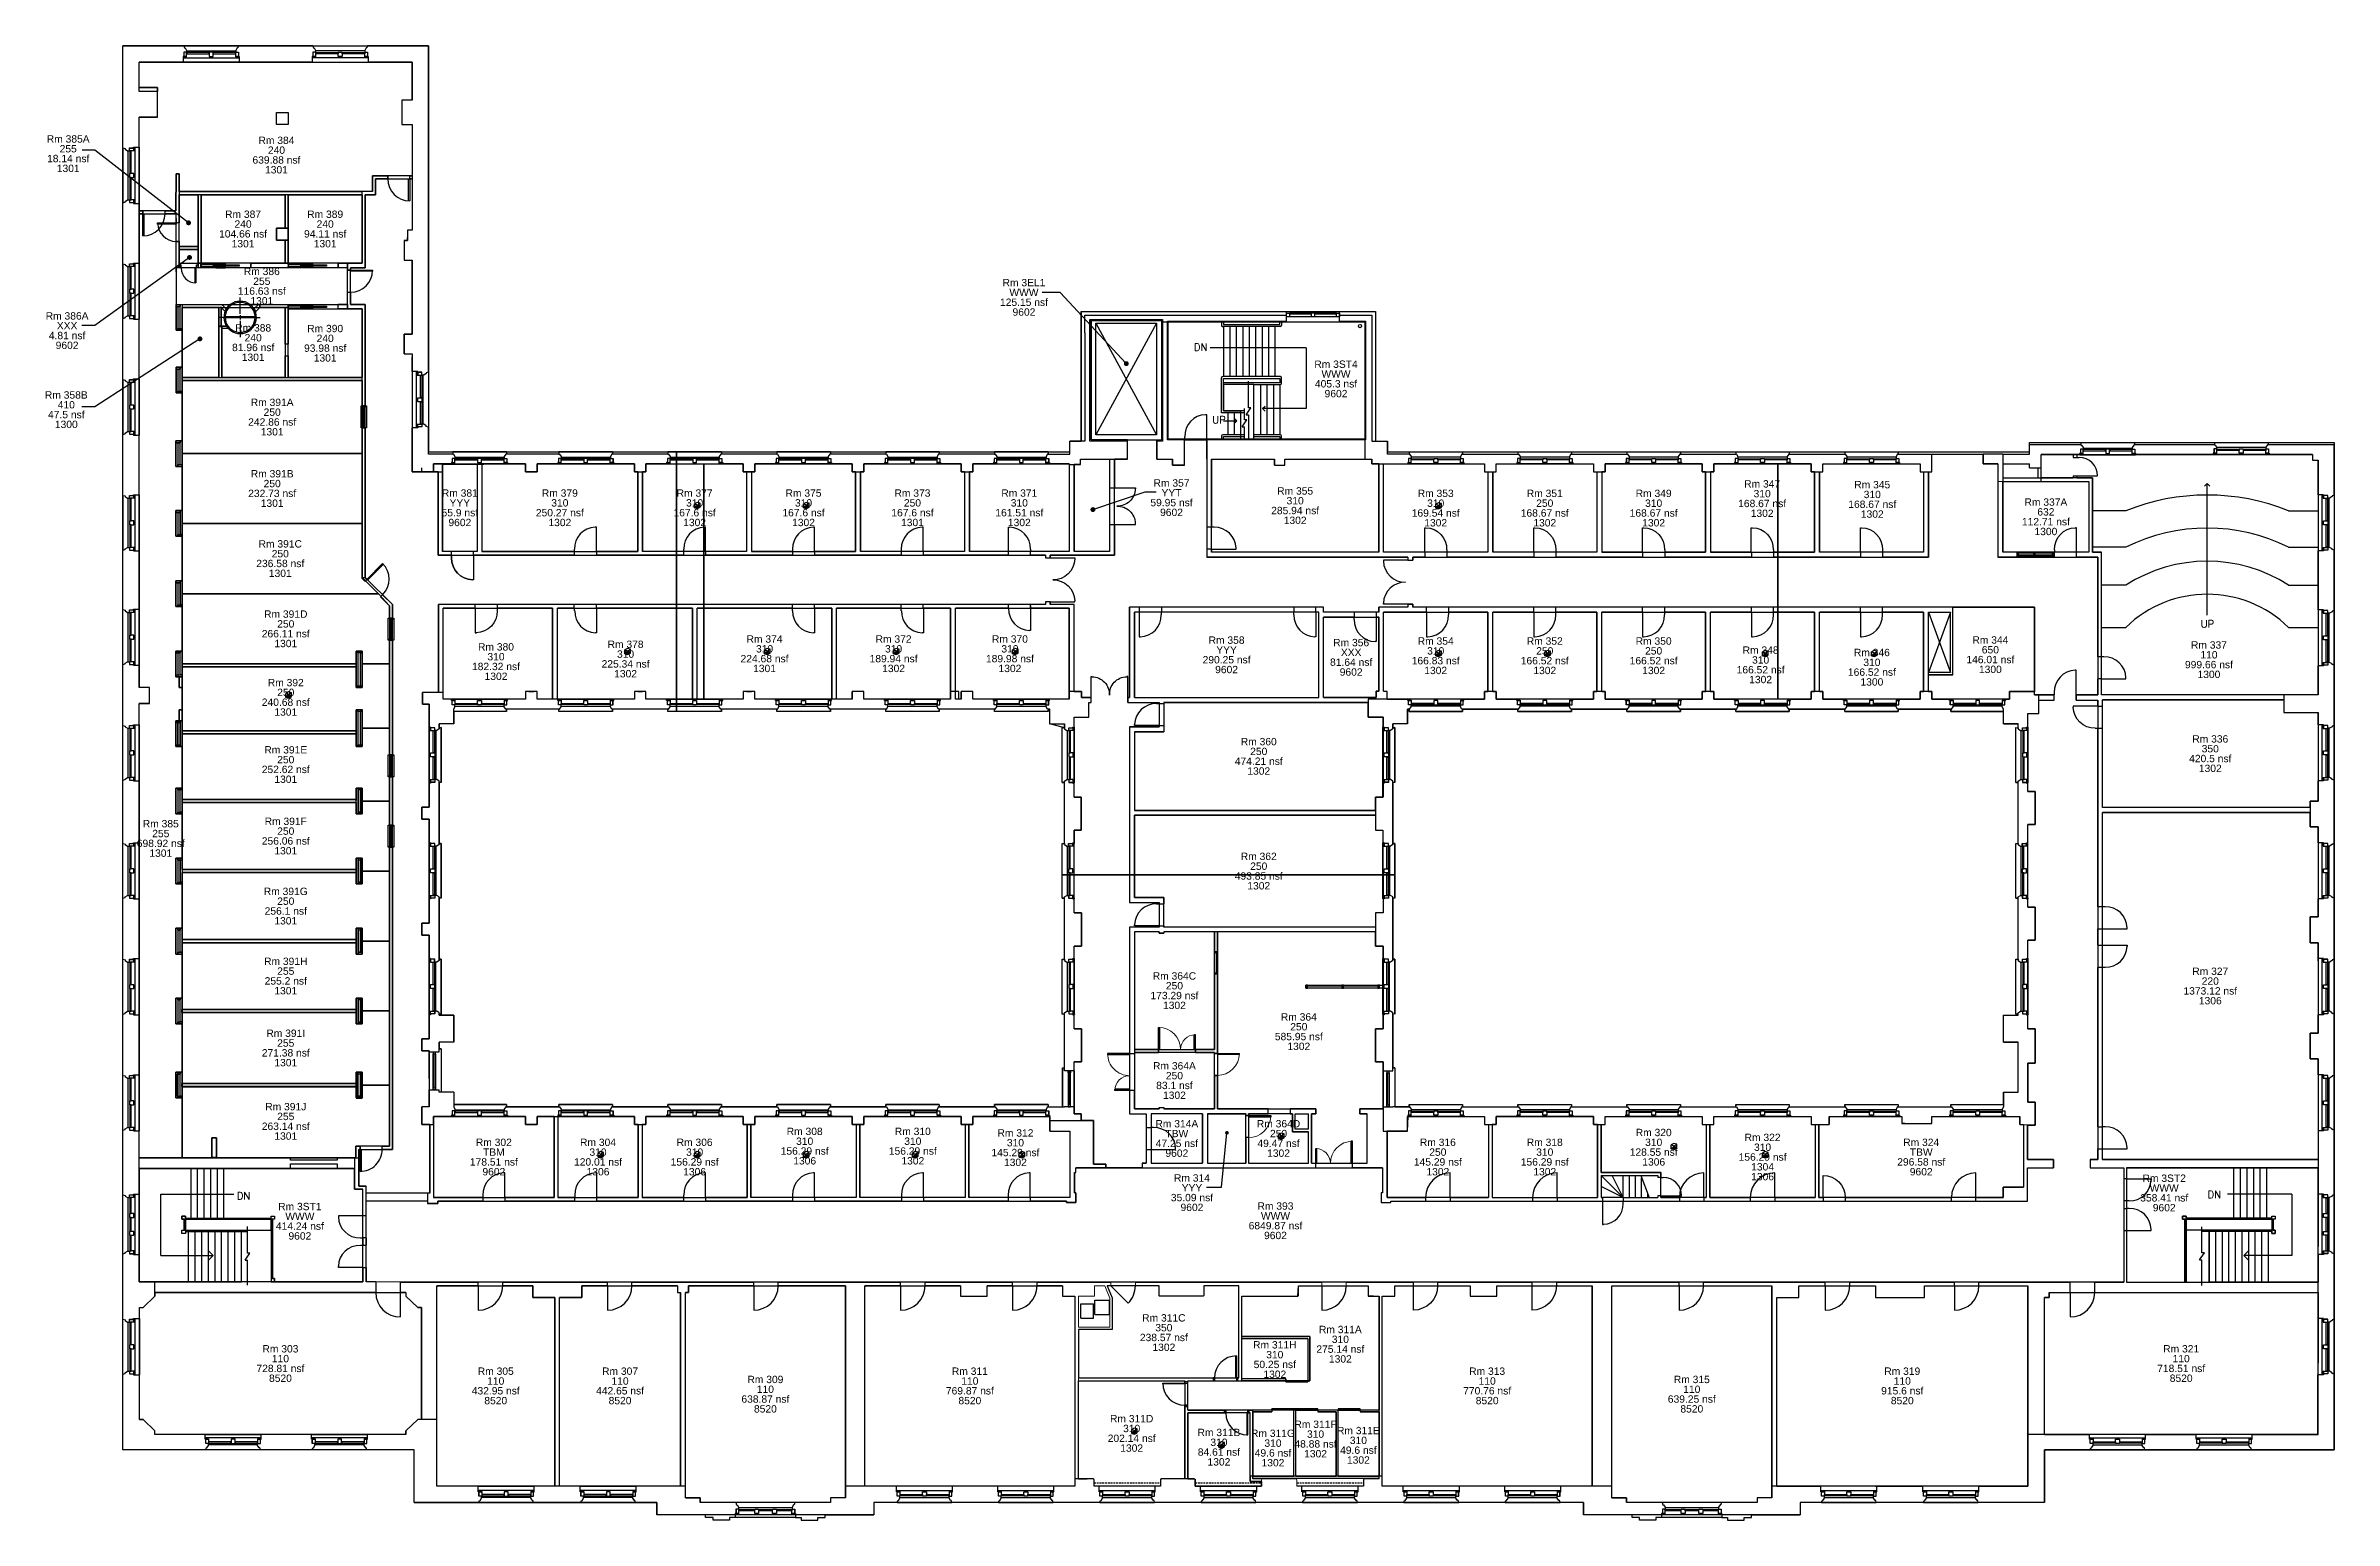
# Model space of a CAD drawing. Header units: inches. Extents: x -4320 to 3948, y 668 to 3074.
# Drawn here: x 213 to 3948, y 668 to 3074 of the extents above; entities outside this region: 1.
import ezdxf
from ezdxf.enums import TextEntityAlignment as Align

# ---------------------------------------------------------------- set-up
doc = ezdxf.new("R2010")
doc.units = ezdxf.units.IN
doc.header["$LTSCALE"] = 48
doc.header["$MEASUREMENT"] = 0
doc.linetypes.add('HIDDEN2', pattern=[0.1875, 0.125, -0.0625])
doc.layers.get('0').update_dxf_attribs({"linetype": 'CONTINUOUS'})
for name, color, linetype in [('03016TM pln SKfl3-Tfl3-Mfl3$0$A-N-GLAZ', 7, 'CONTINUOUS'), ('03016TM pln SKfl3-Tfl3-Mfl3$0$A-N-SILL', 7, 'CONTINUOUS'), ('A-DOOR-NEW', 7, 'CONTINUOUS'), ('A-FURN', 7, 'CONTINUOUS'), ('A-WALL-FULL', 7, 'CONTINUOUS'), ('B-AREA-ASRM', 7, 'CONTINUOUS'), ('BACKGRN', 7, 'CONTINUOUS'), ('DOORS', 7, 'CONTINUOUS'), ('ELEV', 7, 'CONTINUOUS'), ('M-EXST', 7, 'CONTINUOUS'), ('STEP', 7, 'CONTINUOUS'), ('STEP-RAIL', 7, 'CONTINUOUS'), ('triGrossAreaLayer', 7, 'CONTINUOUS'), ('triHiddenItemLayer', 7, 'CONTINUOUS'), ('triLabelLayer', 7, 'CONTINUOUS'), ('triMeasuredGrossAreaLayer', 7, 'CONTINUOUS'), ('triSpaceLayer', 7, 'CONTINUOUS'), ('WALL1', 7, 'CONTINUOUS'), ('WNDW', 7, 'CONTINUOUS')]:
    doc.layers.add(name, color=color, linetype=linetype)
for name, color, linetype, lineweight in [('A-DOOR', 7, 'CONTINUOUS', 18), ('A-GLAZ', 7, 'CONTINUOUS', 18), ('A-GLAZ-CWMG', 7, 'CONTINUOUS', 9), ('A-GLAZ-FRAM', 7, 'CONTINUOUS', 30), ('A-GLAZ-GLAS', 7, 'CONTINUOUS', 40), ('A-WALL-EXST', 7, 'CONTINUOUS', 9), ('A-WALL-MBNI', 7, 'CONTINUOUS', 18), ('I-WALL', 7, 'CONTINUOUS', 18)]:
    doc.layers.add(name, color=color, linetype=linetype, lineweight=lineweight)
doc.styles.add('SIMPLEX', font='SIMPLEX')

# ---------------------------------------------------------------- blocks, each defined once
blk = doc.blocks.new('MUL')
for p, q in [((-1.1, 7.1), (-1.1, 9.2)), ((4.4, 7.1), (-1.1, 7.1)), ((-0.1, 8.5), (1.4, 8.5)), ((1.4, 8.5), (1.4, 8.3)), ((2.5, 7.7), (2.5, 7.6)), ((2.5, 7.6), (4.4, 7.6)), ((4.4, 7.6), (4.4, 7.1))]:
    blk.add_line(p, q)
blk.add_lwpolyline([(0, 0), (0, 7), (4.4, 7), (4.4, 0)], close=True)
for centre, radius, start, end in [((-0.9, 8.4), 0.796, 2.6497, 104.9077), ((1.4, 7.7), 0.61, 26.6521, 89.7021), ((2.4, 8.2), 0.509, 208.9058, 273.9499)]:
    blk.add_arc(centre, radius, start, end)
blk = doc.blocks.new('CEN-MUL')
for p, q in [((-1.2, 7.1), (-1.2, 7)), ((-1.2, 7), (1.2, 7)), ((-0.2, 7.9), (-0.2, 7.7)), ((-0.2, 7.9), (0.2, 7.9)), ((0.2, 7.9), (0.2, 7.7)), ((1.2, 7.1), (1.2, 7))]:
    blk.add_line(p, q)
blk.add_lwpolyline([(-3.2, 0), (-3.2, 7), (3.2, 7), (3.2, 0)], close=True)
for centre, radius, start, end in [((-1.2, 7.7), 0.509, 266.0501, 331.0942), ((-0.2, 7.1), 0.61, 90.2979, 153.3479), ((0.2, 7.1), 0.61, 26.6521, 89.7021), ((1.2, 7.7), 0.509, 208.9058, 273.9499)]:
    blk.add_arc(centre, radius, start, end)
blk = doc.blocks.new('WIN-7-5')
at = {"layer": 'WNDW'}
for p, q in [((-90.1, 2.2), (1.1, 2.2)), ((-84.6, -9), (-4.4, -9))]:
    blk.add_line(p, q, dxfattribs=at)
for points in [[(-84.4, -6.5), (-84.4, -4.4), (-47.9, -4.4), (-47.9, -6.5)], [(-41.1, -6.5), (-41.1, -4.4), (-4.6, -4.4), (-4.6, -6.5)]]:
    blk.add_lwpolyline(points, close=True, dxfattribs=at)
for name, p in [('MUL', (-89, -7)), ('CEN-MUL', (-44.5, -7))]:
    blk.add_blockref(name, p, dxfattribs=at)
at = {"layer": 'WNDW', "xscale": -1}
blk.add_blockref('MUL', (0, -7), dxfattribs=at)
blk = doc.blocks.new('DR36')
for p, q in [((0, 40), (-1.8, 40)), ((0, 0), (0, 40)), ((-36, 4), (-36, 0))]:
    blk.add_line(p, q)
blk.add_arc((-0.8, 4.9), 35.1, 91.4797, 181.4095)
blk = doc.blocks.new('DL36')
for p, q in [((0, 40), (1.8, 40)), ((0, 0), (0, 40)), ((36, 4), (36, 0))]:
    blk.add_line(p, q)
blk.add_arc((0.8, 4.9), 35.1, 358.5905, 88.5203)
blk = doc.blocks.new('DD72C')
for p, q in [((-36, 0), (-36, 40)), ((-36, 40), (-34.2, 40)), ((36, 40), (34.3, 40)), ((36, 0), (36, 40))]:
    blk.add_line(p, q)
for centre, radius, start, end in [((-35.1, 4.9), 35.1, 358.5905, 88.5203), ((35.2, 4.8), 35.2, 91.4626, 181.3222)]:
    blk.add_arc(centre, radius, start, end)
blk = doc.blocks.new('DL40')
blk.add_line((0, 0), (0, 40))
blk.add_arc((0, 0), 40, 0, 90)
blk = doc.blocks.new('DR40')
blk.add_line((0, 0), (0, 40))
blk.add_arc((0, 0), 40, 90, 180)
blk = doc.blocks.new('DR34')
for p, q in [((0, 37.8), (-1.7, 37.8)), ((0, 0), (0, 37.8)), ((-34, 3.8), (-34, 0))]:
    blk.add_line(p, q)
blk.add_arc((-0.8, 4.6), 33.2, 91.4797, 181.4095)
blk = doc.blocks.new('DR30')
for p, q in [((-30, 0), (-30, 4)), ((0, 34), (-1.75, 34)), ((0, 0), (0, 34))]:
    blk.add_line(p, q)
blk.add_arc((0, 4), 30, 90, 180)
blk = doc.blocks.new('DD60C')
for p, q in [((-30, 0), (-30, 34)), ((-30, 34), (-28.2, 34)), ((30, 34), (28.2, 34)), ((30, 0), (30, 34))]:
    blk.add_line(p, q)
for centre, start, end in [((-29.1, 4.8), 358.3353, 88.3775), ((29.1, 4.8), 91.6225, 181.6647)]:
    blk.add_arc(centre, 29.1, start, end)
blk = doc.blocks.new('Double-Uneven -_n Option 50')
at = {"layer": 'A-DOOR', "lineweight": 30}
for p, q in [((-56, -4), (-56, -39.9)), ((-56, -4), (-54, -4)), ((-54, -4), (-54, -39.9)), ((2, -4), (2, -28)), ((4, -4), (2, -4)), ((4, -28), (2, -28)), ((4, -4), (4, -28)), ((-56, -39.9), (-53.9, -39.9))]:
    blk.add_line(p, q, dxfattribs=at)
at = {"layer": 'A-DOOR', "lineweight": 9}
for centre, radius, start, end in [((-56, -4), 36, 270, 360), ((4, -4), 24, 180, 270)]:
    blk.add_arc(centre, radius, start, end, dxfattribs=at)
blk = doc.blocks.new('Double-Uneven-V_n Option 51')
at = {"layer": 'A-DOOR', "lineweight": 30}
for p, q in [((-56, -3.8), (-56, -39.7)), ((-56, -3.8), (-54, -3.8)), ((-54, -3.8), (-54, -39.7)), ((2, -3.8), (2, -27.8)), ((4, -3.8), (2, -3.8)), ((4, -27.8), (2, -27.8)), ((4, -3.8), (4, -27.8)), ((-56, -39.7), (-53.9, -39.7))]:
    blk.add_line(p, q, dxfattribs=at)
at = {"layer": 'A-DOOR', "lineweight": 9}
for centre, radius, start, end in [((-56, -3.8), 36, 270, 360), ((4, -3.8), 24, 180, 270)]:
    blk.add_arc(centre, radius, start, end, dxfattribs=at)
blk = doc.blocks.new('Single-Flush - _n Option 50')
at = {"layer": 'A-DOOR', "lineweight": 30}
for p, q in [((16, -2.4), (16, -38.4)), ((18, -2.4), (16, -2.4)), ((18, -2.4), (18, -38.4)), ((18, -38.4), (16, -38.4))]:
    blk.add_line(p, q, dxfattribs=at)
at = {"layer": 'A-DOOR', "lineweight": 9}
blk.add_arc((18, -2.4), 36.1, 180, 266.8211, dxfattribs=at)
blk = doc.blocks.new('Single-Flush Gl_n Option 50')
at = {"layer": 'A-DOOR', "lineweight": 9}
for p, q in [((16, -2.4375), (16, -38.4375)), ((18, -2.4375), (16, -2.4375)), ((18, -2.4375), (18, -38.4375)), ((18, -38.4375), (16, -38.4375))]:
    blk.add_line(p, q, dxfattribs=at)
blk.add_arc((18, -2.4375), 36, 180, 270, dxfattribs=at)
blk = doc.blocks.new('Fixed - 36_ x 4_n Option 50')
at = {"layer": 'A-GLAZ-FRAM'}
for p, q in [((-19.5, 2.4375), (-18.75, 2.4375)), ((-18.75, -0.0625), (-18.75, 2.4375)), ((-18.75, 1.6875), (-18.75, -0.0625)), ((-18.75, 1.6875), (-17, 1.6875)), ((-17, 1.6875), (-17, -0.0625)), ((14, 1.6875), (14, -0.0625)), ((15.75, 1.6875), (14, 1.6875)), ((15.75, -0.0625), (15.75, 2.4375)), ((16.5, 2.4375), (15.75, 2.4375)), ((15.75, 1.6875), (15.75, -0.0625)), ((-18.25, -2.4375), (-19.5, -2.4375)), ((-18.75, -0.0625), (-17, -0.0625)), ((-18.75, -0.0625), (-18.25, -0.0625)), ((-18.25, -2.4375), (-18.25, -0.0625)), ((15.75, -0.0625), (14, -0.0625)), ((15.25, -0.0625), (15.75, -0.0625)), ((15.25, -0.0625), (15.25, -2.4375)), ((15.25, -2.4375), (16.5, -2.4375))]:
    blk.add_line(p, q, dxfattribs=at)
at = {"layer": 'A-GLAZ-GLAS'}
blk.add_line((-17, 0.8125), (14, 0.8125), dxfattribs=at)
blk = doc.blocks.new('Double-Uneven-V_n Option 50')
at = {"layer": 'A-DOOR', "lineweight": 30}
for p, q in [((-56, 38.4), (-53.9, 38.4)), ((-56, 2.4), (-56, 38.4)), ((-54, 2.4), (-54, 38.4)), ((-56, 2.4), (-54, 2.4)), ((2, 2.4), (2, 26.4)), ((4, 26.4), (2, 26.4)), ((4, 2.4), (2, 2.4)), ((4, 2.4), (4, 26.4))]:
    blk.add_line(p, q, dxfattribs=at)
at = {"layer": 'A-DOOR', "lineweight": 9}
for centre, radius, start, end in [((-56, 2.4), 36, 0, 90), ((4, 2.4), 24, 90, 180)]:
    blk.add_arc(centre, radius, start, end, dxfattribs=at)
blk = doc.blocks.new('System Panel - _n Option 50')
at = {"layer": 'A-GLAZ'}
for p, q in [((28.125, -0.75), (-28.125, -0.75)), ((-28.125, -0.75), (-28.125, -1.75)), ((-28.125, -1.75), (28.125, -1.75)), ((28.125, -1.75), (28.125, -0.75))]:
    blk.add_line(p, q, dxfattribs=at)
blk = doc.blocks.new('Rectangular Mul_n Option 50')
at = {"layer": 'A-GLAZ-CWMG'}
for p, q in [((192.6, 57.2), (136.4, 57.2)), ((192.6, 52.2), (136.4, 52.2))]:
    blk.add_line(p, q, dxfattribs=at)
blk = doc.blocks.new('Rectangular Mul_n Option 51')
at = {"layer": 'A-GLAZ-CWMG', "lineweight": 30}
for p, q in [((-2.5, 2.5), (0, 2.5)), ((-2.5, -2.5), (-2.5, 2.5)), ((0, 2.5), (0, -2.5)), ((0, -2.5), (-2.5, -2.5))]:
    blk.add_line(p, q, dxfattribs=at)
blk = doc.blocks.new('Rectangular Mul_n Option 52')
at = {"layer": 'A-GLAZ-CWMG', "lineweight": 30}
for p, q in [((0, 2.5), (-2.5, 2.5)), ((-2.5, 2.5), (-2.5, -2.5)), ((0, -2.5), (0, 2.5)), ((-2.5, -2.5), (0, -2.5))]:
    blk.add_line(p, q, dxfattribs=at)
blk = doc.blocks.new('System Panel - _n Option 51')
at = {"layer": 'A-GLAZ'}
for p, q in [((28.125, -0.75), (-28.125, -0.75)), ((-28.125, -0.75), (-28.125, -1.75)), ((-28.125, -1.75), (28.125, -1.75)), ((28.125, -1.75), (28.125, -0.75))]:
    blk.add_line(p, q, dxfattribs=at)
blk = doc.blocks.new('Rectangular Mul_n Option 53')
at = {"layer": 'A-GLAZ-CWMG', "lineweight": 30}
for p, q in [((-1.25, 2.5), (1.25, 2.5)), ((-1.25, -2.5), (-1.25, 2.5)), ((1.25, 2.5), (1.25, -2.5)), ((1.25, -2.5), (-1.25, -2.5))]:
    blk.add_line(p, q, dxfattribs=at)
blk = doc.blocks.new('Rectangular Mul_n Option 54')
at = {"layer": 'A-GLAZ-CWMG'}
for p, q in [((133.9, 57.2), (77.6, 57.2)), ((133.9, 52.2), (77.6, 52.2))]:
    blk.add_line(p, q, dxfattribs=at)
blk = doc.blocks.new('A$C36301E23')
at = {"layer": 'BACKGRN'}
for p, q in [((60.3, -6), (60.3, 0)), ((96.3, -6), (96.3, 0)), ((221.9, -6), (221.9, 0)), ((257.9, -6), (257.9, 0)), ((578, -6), (578, 0)), ((614, -6), (614, 0)), ((755.5, -6), (755.5, 0)), ((791.5, -6), (791.5, 0)), ((930.5, -6), (930.5, 0)), ((966.5, -6), (966.5, 0)), ((186.4, -154.5), (186.4, -6)), ((194.4, -154.5), (194.4, -6)), ((414.6, -154.5), (414.6, -6)), ((422.6, -154.5), (422.6, -6)), ((642.1, -154.5), (642.1, -6)), ((650.1, -154.5), (650.1, -6)), ((835.9, -154.5), (835.9, -6)), ((843.9, -154.5), (843.9, -6))]:
    blk.add_line(p, q, dxfattribs=at)
at = {"layer": 'DOORS', "xscale": -1, "rotation": 180}
blk.add_blockref('DL36', (60.3, -6), dxfattribs=at)
at = {"layer": 'DOORS', "rotation": 180}
for p in [(258.4, -6), (614.1, -6), (791.6, -6), (966.5, -2)]:
    blk.add_blockref('DL36', p, dxfattribs=at)
blk = doc.blocks.new('TRGA_TriRefBlock')
h = blk.add_hatch(color=4)
h.dxf.hatch_style = 1
h.paths.add_polyline_path([(4.8, 1.8), (2.4, 2.5), (2.4, -0.6), (4.8, -1.3)])
h.paths.add_polyline_path([(7, 3.1), (4.8, 1.8), (4.8, -1.3), (7, 0)])
h.paths.add_polyline_path([(7, 3.1), (4.8, 3.7), (4.8, 1.8)])
h.paths.add_polyline_path([(4.8, 3.7), (4.6, 3.7), (2.4, 2.5), (4.8, 1.8)])
for points in [[(0, 0), (4.8, -1.3), (9.2, 1.2), (9.2, 7.5), (4.3, 8.8), (0, 6.3), (4.8, 5), (9.2, 7.5)], [(0, 0), (0, 6.3)], [(2.4, 1.4), (0, 0)], [(2.4, 2.5), (2.4, -0.6), (4.8, -1.3), (4.8, 1.8), (7, 3.1), (7, 0), (4.8, -1.3)], [(2.4, 2.5), (2.4, -0.6)], [(4.8, 5), (4.8, -1.3)], [(7, 3.1), (7, 0)], [(9.2, 1.2), (7, 1.8)]]:
    blk.add_lwpolyline(points)
blk.add_lwpolyline([(2.4, 2.5), (4.8, 1.8), (7, 3.1), (4.6, 3.7)], close=True)

msp = doc.modelspace()

# ---------------------------------------------------------------- linework, layer by layer
at = {"linetype": 'Continuous'}
for p, q in [((292.9, 2903.7), (272, 2903.7)), ((445.7, 2785.2), (292.9, 2903.7)), ((447.3, 2728.7), (292.9, 2617.8)), ((1868.1, 2671.5), (1839.1, 2671.5)), ((1976.2, 2555.4), (1868.1, 2671.5)), ((292.9, 2617.8), (271.7, 2617.8)), ((464.3, 2595.8), (292.9, 2484.9)), ((292.9, 2484.9), (271.7, 2484.9)), ((3290.8, 2391.6), (3290.8, 2407.6)), ((1921.7, 2317.2), (2007.1, 2346.1)), ((2007.1, 2346.1), (2025.2, 2346.1)), ((3285.3, 2149.7), (3321.3, 2051.6)), ((3321.3, 2149.7), (3285.3, 2051.6)), ((3458.7, 2014.9), (3458.7, 2020.4)), ((1989.7, 1627.9), (1989.7, 1429.4)), ((2131.5, 1211.5), (2140.5, 1300.1)), ((2106.9, 1211.5), (2131.5, 1211.5)), ((1951.1, 1050.6), (1979, 1022)), ((2295.3, 1050.6), (2295.3, 1010.6))]:
    msp.add_line(p, q, dxfattribs=at)
for p, q in [((819.6, 2542.1), (817.5, 2542.1)), ((818.2, 2541.1), (818.2, 2539.6)), ((819.6, 2536.6), (819.6, 2542.1)), ((819.7, 2541), (819.7, 2536.6)), ((826.7, 2541), (819.7, 2541)), ((826.7, 2536.6), (826.7, 2541)), ((818.2, 2539.6), (818.4, 2539.6)), ((819, 2538.6), (819.1, 2538.6)), ((819.1, 2538.6), (819.1, 2536.6)), ((819.1, 2536.6), (819.6, 2536.6)), ((819.7, 2536.6), (826.7, 2536.6)), ((818.8, 2496.3), (818.8, 2496.7)), ((818.8, 2496.7), (818.9, 2496.7)), ((818.8, 2496.3), (818.9, 2496.3)), ((819.5, 2497.7), (819.6, 2497.7)), ((819.5, 2495.3), (819.6, 2495.3)), ((819.6, 2495.3), (819.6, 2497.7)), ((819.7, 2493.3), (819.7, 2499.8)), ((819.7, 2499.8), (826.7, 2499.8)), ((826.7, 2493.3), (819.7, 2493.3)), ((826.7, 2499.8), (826.7, 2493.3)), ((819.6, 2450.9), (817.5, 2450.9)), ((818.2, 2453.5), (818.4, 2453.5)), ((818.2, 2451.9), (818.2, 2453.5)), ((819, 2454.5), (819.1, 2454.5)), ((819.1, 2454.5), (819.1, 2456.4)), ((819.1, 2456.4), (819.6, 2456.4)), ((819.6, 2456.4), (819.6, 2450.9)), ((819.7, 2456.4), (826.7, 2456.4)), ((819.7, 2452), (819.7, 2456.4)), ((826.7, 2452), (819.7, 2452)), ((826.7, 2456.4), (826.7, 2452))]:
    msp.add_line(p, q)
for points in [[(438, 3074.1), (439, 3070.6), (440, 3070.6), (442.5, 3066.6), (442.5, 3063.6), (438.1, 3063.6), (438.1, 3056.6), (436.9, 3056.6), (436.9, 3047.6)], [(527.3, 3074.1), (526.3, 3070.6), (525.3, 3070.6), (522.8, 3066.6), (522.8, 3063.6), (527.3, 3063.6), (527.3, 3056.6), (528.4, 3056.6), (528.4, 3047.6)], [(648.5, 3074.1), (649.5, 3070.6), (650.5, 3070.6), (653, 3066.6), (653, 3063.6), (648.6, 3063.6), (648.6, 3056.6), (647.4, 3056.6), (647.4, 3047.6)], [(737.8, 3074.1), (736.8, 3070.6), (735.8, 3070.6), (733.3, 3066.6), (733.3, 3063.6), (737.8, 3063.6), (737.8, 3056.6), (738.9, 3056.6), (738.9, 3047.6)], [(338.7, 2907.4), (342.2, 2906.4), (342.2, 2905.4), (346.2, 2902.9), (349.2, 2902.9), (349.2, 2907.3), (356.1, 2907.3), (356.1, 2908.4), (365.2, 2908.4)], [(338.7, 2818), (342.2, 2819), (342.2, 2820), (346.2, 2822.5), (349.2, 2822.5), (349.2, 2818.1), (356.1, 2818.1), (356.1, 2816.9), (365.2, 2816.9)], [(338.7, 2718.4), (342.2, 2717.4), (342.2, 2716.4), (346.2, 2713.9), (349.2, 2713.9), (349.2, 2718.3), (356.1, 2718.3), (356.1, 2719.4), (365.2, 2719.4)], [(338.7, 2629), (342.2, 2630), (342.2, 2631), (346.2, 2633.5), (349.2, 2633.5), (349.2, 2629.1), (356.1, 2629.1), (356.1, 2627.9), (365.2, 2627.9)], [(2278.4, 2631.6), (2278.4, 2637.9)], [(2283.4, 2637.9), (2283.4, 2631.6)], [(338.7, 2529.4), (342.2, 2528.4), (342.2, 2527.4), (346.2, 2524.9), (349.2, 2524.9), (349.2, 2529.3), (356.1, 2529.3), (356.1, 2530.4), (365.2, 2530.4)], [(338.7, 2440), (342.2, 2441), (342.2, 2442), (346.2, 2444.5), (349.2, 2444.5), (349.2, 2440.1), (356.1, 2440.1), (356.1, 2438.9), (365.2, 2438.9)], [(877, 2411.3), (877, 2407.6), (878, 2407.6), (880.5, 2403.8), (880.5, 2400.8), (876.1, 2400.8), (876.1, 2393.8), (874.9, 2393.8), (874.9, 2391.6)], [(964.4, 2411.3), (964.4, 2407.6), (963.4, 2407.6), (960.9, 2403.8), (960.9, 2400.8), (965.3, 2400.8), (965.3, 2393.8), (966.5, 2393.8), (966.5, 2391.6)], [(1050.3, 2411.3), (1050.3, 2407.6), (1051.3, 2407.6), (1053.8, 2403.8), (1053.8, 2400.8), (1049.4, 2400.8), (1049.4, 2393.8), (1048.3, 2393.8), (1048.3, 2391.6)], [(1137.7, 2411.3), (1137.7, 2407.6), (1136.7, 2407.6), (1134.2, 2403.8), (1134.2, 2400.8), (1138.6, 2400.8), (1138.6, 2393.8), (1139.8, 2393.8), (1139.8, 2391.6)], [(1228.1, 2411.3), (1228.1, 2407.6), (1229.1, 2407.6), (1231.6, 2403.8), (1231.6, 2400.8), (1227.2, 2400.8), (1227.2, 2393.8), (1226, 2393.8), (1226, 2391.6)], [(1315.4, 2411.3), (1315.4, 2407.6), (1314.4, 2407.6), (1311.9, 2403.8), (1311.9, 2400.8), (1316.3, 2400.8), (1316.3, 2393.8), (1317.5, 2393.8), (1317.5, 2391.6)], [(1351.1, 2378.9), (1351.1, 2391.6)], [(1405.8, 2411.3), (1405.8, 2407.6), (1406.8, 2407.6), (1409.3, 2403.8), (1409.3, 2400.8), (1404.9, 2400.8), (1404.9, 2393.8), (1403.8, 2393.8), (1403.8, 2391.6)], [(1493.2, 2411.3), (1493.2, 2407.6), (1492.2, 2407.6), (1489.7, 2403.8), (1489.7, 2400.8), (1494.1, 2400.8), (1494.1, 2393.8), (1495.3, 2393.8), (1495.3, 2391.6)], [(1528.8, 2378.9), (1528.8, 2391.6)], [(1583.6, 2411.3), (1583.6, 2407.6), (1584.6, 2407.6), (1587.1, 2403.8), (1587.1, 2400.8), (1582.7, 2400.8), (1582.7, 2393.8), (1581.5, 2393.8), (1581.5, 2391.6)], [(1670.9, 2411.3), (1670.9, 2407.6), (1669.9, 2407.6), (1667.4, 2403.8), (1667.4, 2400.8), (1671.8, 2400.8), (1671.8, 2393.8), (1673, 2393.8), (1673, 2391.6)], [(1706.6, 2378.9), (1706.6, 2391.6)], [(1761.3, 2411.3), (1761.3, 2407.6), (1762.3, 2407.6), (1764.8, 2403.8), (1764.8, 2400.8), (1760.4, 2400.8), (1760.4, 2393.8), (1759.3, 2393.8), (1759.3, 2391.6)], [(1848.7, 2411.3), (1848.7, 2407.6), (1847.7, 2407.6), (1845.2, 2403.8), (1845.2, 2400.8), (1849.6, 2400.8), (1849.6, 2393.8), (1850.8, 2393.8), (1850.8, 2391.6)], [(2437.7, 2411.3), (2437.7, 2407.6), (2438.7, 2407.6), (2441.2, 2403.8), (2441.2, 2400.8), (2436.8, 2400.8), (2436.8, 2393.8), (2435.6, 2393.8), (2435.6, 2391.6)], [(2525, 2411.3), (2525, 2407.6), (2524, 2407.6), (2521.5, 2403.8), (2521.5, 2400.8), (2525.9, 2400.8), (2525.9, 2393.8), (2527.1, 2393.8), (2527.1, 2391.6)], [(2615.4, 2411.3), (2615.4, 2407.6), (2616.4, 2407.6), (2618.9, 2403.8), (2618.9, 2400.8), (2614.5, 2400.8), (2614.5, 2393.8), (2613.4, 2393.8), (2613.4, 2391.6)], [(2702.8, 2411.3), (2702.8, 2407.6), (2701.8, 2407.6), (2699.3, 2403.8), (2699.3, 2400.8), (2703.7, 2400.8), (2703.7, 2393.8), (2704.9, 2393.8), (2704.9, 2391.6)], [(2793.2, 2411.3), (2793.2, 2407.6), (2794.2, 2407.6), (2796.7, 2403.8), (2796.7, 2400.8), (2792.3, 2400.8), (2792.3, 2393.8), (2791.1, 2393.8), (2791.1, 2391.6)], [(2880.5, 2411.3), (2880.5, 2407.6), (2879.5, 2407.6), (2877, 2403.8), (2877, 2400.8), (2881.4, 2400.8), (2881.4, 2393.8), (2882.6, 2393.8), (2882.6, 2391.6)], [(2935.3, 2378.9), (2935.3, 2391.6)], [(2970.9, 2411.3), (2970.9, 2407.6), (2971.9, 2407.6), (2974.4, 2403.8), (2974.4, 2400.8), (2970, 2400.8), (2970, 2393.8), (2968.9, 2393.8), (2968.9, 2391.6)], [(3058.3, 2411.3), (3058.3, 2407.6), (3057.3, 2407.6), (3054.8, 2403.8), (3054.8, 2400.8), (3059.2, 2400.8), (3059.2, 2393.8), (3060.4, 2393.8), (3060.4, 2391.6)], [(3148.7, 2411.3), (3148.7, 2407.6), (3149.7, 2407.6), (3152.2, 2403.8), (3152.2, 2400.8), (3147.8, 2400.8), (3147.8, 2393.8), (3146.6, 2393.8), (3146.6, 2391.6)], [(3236, 2411.3), (3236, 2407.6), (3235, 2407.6), (3232.5, 2403.8), (3232.5, 2400.8), (3236.9, 2400.8), (3236.9, 2393.8), (3238.1, 2393.8), (3238.1, 2391.6)], [(3534.3, 2426.1), (3534.3, 2422.4), (3535.3, 2422.4), (3537.8, 2418.6), (3537.8, 2415.6), (3533.3, 2415.6), (3533.3, 2408.6), (3532.2, 2408.6), (3532.2, 2406.4)], [(3621.6, 2426.1), (3621.6, 2422.4), (3620.6, 2422.4), (3618.1, 2418.6), (3618.1, 2415.6), (3622.5, 2415.6), (3622.5, 2408.6), (3623.7, 2408.6), (3623.7, 2407.1)], [(3752.3, 2426.8), (3752.3, 2423.1), (3753.3, 2423.1), (3755.8, 2419.3), (3755.8, 2416.3), (3751.4, 2416.3), (3751.4, 2409.3), (3750.2, 2409.3), (3750.2, 2407.1)], [(3839.6, 2426.8), (3839.6, 2423.1), (3838.6, 2423.1), (3836.1, 2419.3), (3836.1, 2416.3), (3840.5, 2416.3), (3840.5, 2409.3), (3841.7, 2409.3), (3841.7, 2407.1)], [(338.7, 2340.4), (342.2, 2339.4), (342.2, 2338.4), (346.2, 2335.9), (349.2, 2335.9), (349.2, 2340.3), (356.1, 2340.3), (356.1, 2341.4), (365.2, 2341.4)], [(3947.7, 2340.4), (3944.2, 2339.4), (3944.2, 2338.4), (3940.2, 2335.9), (3937.2, 2335.9), (3937.2, 2340.3), (3930.2, 2340.3), (3930.2, 2341.4), (3921.2, 2341.4)], [(338.7, 2251), (342.2, 2252), (342.2, 2253), (346.2, 2255.5), (349.2, 2255.5), (349.2, 2251.1), (356.1, 2251.1), (356.1, 2249.9), (365.2, 2249.9)], [(3947.7, 2251), (3944.2, 2252), (3944.2, 2253), (3940.2, 2255.5), (3937.2, 2255.5), (3937.2, 2251.1), (3930.2, 2251.1), (3930.2, 2249.9), (3921.2, 2249.9)], [(338.7, 2153.9), (342.2, 2152.9), (342.2, 2151.9), (346.2, 2149.4), (349.2, 2149.4), (349.2, 2153.8), (356.1, 2153.8), (356.1, 2154.9), (365.2, 2154.9)], [(3947.7, 2152.6), (3944.2, 2151.6), (3944.2, 2150.6), (3940.2, 2148.1), (3937.2, 2148.1), (3937.2, 2152.5), (3930.2, 2152.5), (3930.2, 2153.7), (3921.2, 2153.7)], [(773.7, 2104.1), (773.7, 1917.1)], [(773.7, 1917.1), (773.7, 2104.1)], [(778.7, 2104.1), (778.7, 1917.1)], [(778.7, 2104.1), (778.7, 1917.1)], [(338.7, 2064.5), (342.2, 2065.5), (342.2, 2066.5), (346.2, 2069), (349.2, 2069), (349.2, 2064.6), (356.1, 2064.6), (356.1, 2063.4), (365.2, 2063.4)], [(3947.7, 2063.3), (3944.2, 2064.3), (3944.2, 2065.3), (3940.2, 2067.8), (3937.2, 2067.8), (3937.2, 2063.4), (3930.2, 2063.4), (3930.2, 2062.2), (3921.2, 2062.2)], [(2579.8, 2020.4), (2579.8, 2007.6)], [(2757.6, 2020.4), (2757.6, 2007.6)], [(2935.3, 2020.4), (2935.3, 2007.6)], [(878.7, 1991.6), (878.7, 1991.6), (878.7, 1991.6), (880.5, 1995.4), (880.5, 1998.4), (876.1, 1998.4), (876.1, 2005.4), (874.9, 2005.4), (874.9, 2007.6)], [(964.4, 1987.9), (964.4, 1991.6), (963.4, 1991.6), (960.9, 1995.4), (960.9, 1998.4), (965.3, 1998.4), (965.3, 2005.4), (966.5, 2005.4), (966.5, 2007.6)], [(1050.3, 1987.9), (1050.3, 1991.6), (1051.3, 1991.6), (1053.8, 1995.4), (1053.8, 1998.4), (1049.4, 1998.4), (1049.4, 2005.4), (1048.3, 2005.4), (1048.3, 2007.6)], [(1137.7, 1987.9), (1137.7, 1991.6), (1136.7, 1991.6), (1134.2, 1995.4), (1134.2, 1998.4), (1138.6, 1998.4), (1138.6, 2005.4), (1139.8, 2005.4), (1139.8, 2007.6)], [(1228.1, 1987.9), (1228.1, 1991.6), (1229.1, 1991.6), (1231.6, 1995.4), (1231.6, 1998.4), (1227.2, 1998.4), (1227.2, 2005.4), (1226, 2005.4), (1226, 2007.6)], [(1315.4, 1987.9), (1315.4, 1991.6), (1314.4, 1991.6), (1311.9, 1995.4), (1311.9, 1998.4), (1316.3, 1998.4), (1316.3, 2005.4), (1317.5, 2005.4), (1317.5, 2007.6)], [(1405.8, 1987.9), (1405.8, 1991.6), (1406.8, 1991.6), (1409.3, 1995.4), (1409.3, 1998.4), (1404.9, 1998.4), (1404.9, 2005.4), (1403.8, 2005.4), (1403.8, 2007.6)], [(1493.2, 1987.9), (1493.2, 1991.6), (1492.2, 1991.6), (1489.7, 1995.4), (1489.7, 1998.4), (1494.1, 1998.4), (1494.1, 2005.4), (1495.3, 2005.4), (1495.3, 2007.6)], [(1583.6, 1987.9), (1583.6, 1991.6), (1584.6, 1991.6), (1587.1, 1995.4), (1587.1, 1998.4), (1582.7, 1998.4), (1582.7, 2005.4), (1581.5, 2005.4), (1581.5, 2007.6)], [(1670.9, 1987.9), (1670.9, 1991.6), (1669.9, 1991.6), (1667.4, 1995.4), (1667.4, 1998.4), (1671.8, 1998.4), (1671.8, 2005.4), (1673, 2005.4), (1673, 2007.6)], [(1761.3, 1987.9), (1761.3, 1991.6), (1762.3, 1991.6), (1764.8, 1995.4), (1764.8, 1998.4), (1760.4, 1998.4), (1760.4, 2005.4), (1759.3, 2005.4), (1759.3, 2007.6)], [(1848.7, 1987.9), (1848.7, 1991.6), (1847.7, 1991.6), (1845.2, 1995.4), (1845.2, 1998.4), (1849.6, 1998.4), (1849.6, 2005.4), (1850.8, 2005.4), (1850.8, 2007.6)], [(2437.7, 1987.9), (2437.7, 1991.6), (2438.7, 1991.6), (2441.2, 1995.4), (2441.2, 1998.4), (2436.8, 1998.4), (2436.8, 2005.4), (2435.6, 2005.4), (2435.6, 2007.6)], [(2525, 1987.9), (2525, 1991.6), (2524, 1991.6), (2521.5, 1995.4), (2521.5, 1998.4), (2525.9, 1998.4), (2525.9, 2005.4), (2527.1, 2005.4), (2527.1, 2007.6)], [(2615.4, 1987.9), (2615.4, 1991.6), (2616.4, 1991.6), (2618.9, 1995.4), (2618.9, 1998.4), (2614.5, 1998.4), (2614.5, 2005.4), (2613.4, 2005.4), (2613.4, 2007.6)], [(2702.8, 1987.9), (2702.8, 1991.6), (2701.8, 1991.6), (2699.3, 1995.4), (2699.3, 1998.4), (2703.7, 1998.4), (2703.7, 2005.4), (2704.9, 2005.4), (2704.9, 2007.6)], [(2793.2, 1987.9), (2793.2, 1991.6), (2794.2, 1991.6), (2796.7, 1995.4), (2796.7, 1998.4), (2792.3, 1998.4), (2792.3, 2005.4), (2791.1, 2005.4), (2791.1, 2007.6)], [(2880.5, 1987.9), (2880.5, 1991.6), (2879.5, 1991.6), (2877, 1995.4), (2877, 1998.4), (2881.4, 1998.4), (2881.4, 2005.4), (2882.6, 2005.4), (2882.6, 2007.6)], [(2970.9, 1987.9), (2970.9, 1991.6), (2971.9, 1991.6), (2974.4, 1995.4), (2974.4, 1998.4), (2970, 1998.4), (2970, 2005.4), (2968.9, 2005.4), (2968.9, 2007.6)], [(3058.3, 1987.9), (3058.3, 1991.6), (3057.3, 1991.6), (3054.8, 1995.4), (3054.8, 1998.4), (3059.2, 1998.4), (3059.2, 2005.4), (3060.4, 2005.4), (3060.4, 2007.6)], [(3148.7, 1987.9), (3148.7, 1991.6), (3149.7, 1991.6), (3152.2, 1995.4), (3152.2, 1998.4), (3147.8, 1998.4), (3147.8, 2005.4), (3146.6, 2005.4), (3146.6, 2007.6)], [(3236, 1987.9), (3236, 1991.6), (3235, 1991.6), (3232.5, 1995.4), (3232.5, 1998.4), (3236.9, 1998.4), (3236.9, 2005.4), (3238.1, 2005.4), (3238.1, 2007.6)], [(3322, 1987.9), (3322, 1991.6), (3323, 1991.6), (3325.5, 1995.4), (3325.5, 1998.4), (3321.1, 1998.4), (3321.1, 2005.4), (3319.9, 2005.4), (3319.9, 2007.6)], [(3407.7, 1991.6), (3407.7, 1991.6), (3407.7, 1991.6), (3405.8, 1995.4), (3405.8, 1998.4), (3410.3, 1998.4), (3410.3, 2005.4), (3411.4, 2005.4), (3411.4, 2007.6)], [(338.7, 1964.9), (342.2, 1963.9), (342.2, 1962.9), (346.2, 1960.4), (349.2, 1960.4), (349.2, 1964.8), (356.1, 1964.8), (356.1, 1965.9), (365.2, 1965.9)], [(858.2, 1961.4), (854.7, 1961.3), (854.7, 1959.4), (850.7, 1956.9), (847.7, 1956.9), (847.7, 1961.3), (840.7, 1961.3), (840.7, 1962.4), (838.7, 1962.4)], [(1871.7, 1961.4), (1875.2, 1961.3), (1875.2, 1959.4), (1879.2, 1956.9), (1882.2, 1956.9), (1882.2, 1961.3), (1889.1, 1961.3), (1889.1, 1962.4), (1891.2, 1962.4)], [(2414.7, 1961.4), (2411.2, 1961.3), (2411.2, 1959.4), (2407.2, 1956.9), (2404.2, 1956.9), (2404.2, 1961.3), (2397.2, 1961.3), (2397.2, 1962.4), (2395.2, 1962.4)], [(3428.2, 1961.4), (3431.7, 1961.3), (3431.7, 1959.4), (3435.7, 1956.9), (3438.7, 1956.9), (3438.7, 1961.3), (3445.6, 1961.3), (3445.6, 1962.4), (3447.7, 1962.4)], [(3947.7, 1964.9), (3944.2, 1963.9), (3944.2, 1962.9), (3940.2, 1960.4), (3937.2, 1960.4), (3937.2, 1964.8), (3930.2, 1964.8), (3930.2, 1965.9), (3921.2, 1965.9)], [(338.7, 1875.5), (342.2, 1876.5), (342.2, 1877.5), (346.2, 1880), (349.2, 1880), (349.2, 1875.6), (356.1, 1875.6), (356.1, 1874.4), (365.2, 1874.4)], [(858.2, 1872), (854.7, 1872.1), (854.7, 1874), (850.7, 1876.5), (847.7, 1876.5), (847.7, 1872.1), (840.7, 1872.1), (840.7, 1870.9), (838.7, 1870.9)], [(1871.7, 1872), (1875.2, 1872.1), (1875.2, 1874), (1879.2, 1876.5), (1882.2, 1876.5), (1882.2, 1872.1), (1889.1, 1872.1), (1889.1, 1870.9), (1891.2, 1870.9)], [(2414.7, 1872), (2411.2, 1872.1), (2411.2, 1874), (2407.2, 1876.5), (2404.2, 1876.5), (2404.2, 1872.1), (2397.2, 1872.1), (2397.2, 1870.9), (2395.2, 1870.9)], [(3428.2, 1872), (3431.7, 1872.1), (3431.7, 1874), (3435.7, 1876.5), (3438.7, 1876.5), (3438.7, 1872.1), (3445.6, 1872.1), (3445.6, 1870.9), (3447.7, 1870.9)], [(3947.7, 1875.5), (3944.2, 1876.5), (3944.2, 1877.5), (3940.2, 1880), (3937.2, 1880), (3937.2, 1875.6), (3930.2, 1875.6), (3930.2, 1874.4), (3921.2, 1874.4)], [(838.7, 1811.9), (826.7, 1811.9)], [(338.7, 1772.4), (342.2, 1771.4), (342.2, 1770.4), (346.2, 1767.9), (349.2, 1767.9), (349.2, 1772.3), (356.1, 1772.3), (356.1, 1773.4), (365.2, 1773.4)], [(773.7, 1278.2), (773.7, 1766.1)], [(773.7, 1278.2), (773.7, 1766.1)], [(778.7, 1766.1), (778.7, 1278.2)], [(778.7, 1273.2), (778.7, 1766.1)], [(858.2, 1772.4), (854.7, 1772.3), (854.7, 1770.4), (850.7, 1767.9), (847.7, 1767.9), (847.7, 1772.3), (840.7, 1772.3), (840.7, 1773.4), (838.7, 1773.4)], [(1871.7, 1772.4), (1875.2, 1772.3), (1875.2, 1770.4), (1879.2, 1767.9), (1882.2, 1767.9), (1882.2, 1772.3), (1889.1, 1772.3), (1889.1, 1773.4), (1891.2, 1773.4)], [(2414.7, 1772.4), (2411.2, 1772.3), (2411.2, 1770.4), (2407.2, 1767.9), (2404.2, 1767.9), (2404.2, 1772.3), (2397.2, 1772.3), (2397.2, 1773.4), (2395.2, 1773.4)], [(3428.2, 1772.4), (3431.7, 1772.3), (3431.7, 1770.4), (3435.7, 1767.9), (3438.7, 1767.9), (3438.7, 1772.3), (3445.6, 1772.3), (3445.6, 1773.4), (3447.7, 1773.4)], [(3947.7, 1772.4), (3944.2, 1771.4), (3944.2, 1770.4), (3940.2, 1767.9), (3937.2, 1767.9), (3937.2, 1772.3), (3930.2, 1772.3), (3930.2, 1773.4), (3921.2, 1773.4)], [(338.7, 1683), (342.2, 1684), (342.2, 1685), (346.2, 1687.5), (349.2, 1687.5), (349.2, 1683.1), (356.1, 1683.1), (356.1, 1681.9), (365.2, 1681.9)], [(858.2, 1683), (854.7, 1683.1), (854.7, 1685), (850.7, 1687.5), (847.7, 1687.5), (847.7, 1683.1), (840.7, 1683.1), (840.7, 1681.9), (838.7, 1681.9)], [(1871.7, 1683), (1875.2, 1683.1), (1875.2, 1685), (1879.2, 1687.5), (1882.2, 1687.5), (1882.2, 1683.1), (1889.1, 1683.1), (1889.1, 1681.9), (1891.2, 1681.9)], [(2414.7, 1683), (2411.2, 1683.1), (2411.2, 1685), (2407.2, 1687.5), (2404.2, 1687.5), (2404.2, 1683.1), (2397.2, 1683.1), (2397.2, 1681.9), (2395.2, 1681.9)], [(3428.2, 1683), (3431.7, 1683.1), (3431.7, 1685), (3435.7, 1687.5), (3438.7, 1687.5), (3438.7, 1683.1), (3445.6, 1683.1), (3445.6, 1681.9), (3447.7, 1681.9)], [(3947.7, 1683), (3944.2, 1684), (3944.2, 1685), (3940.2, 1687.5), (3937.2, 1687.5), (3937.2, 1683.1), (3930.2, 1683.1), (3930.2, 1681.9), (3921.2, 1681.9)], [(338.7, 1583.4), (342.2, 1582.4), (342.2, 1581.4), (346.2, 1578.9), (349.2, 1578.9), (349.2, 1583.3), (356.1, 1583.3), (356.1, 1584.4), (365.2, 1584.4)], [(858.2, 1583.4), (854.7, 1583.3), (854.7, 1581.4), (850.7, 1578.9), (847.7, 1578.9), (847.7, 1583.3), (840.7, 1583.3), (840.7, 1584.4), (838.7, 1584.4)], [(1871.7, 1583.4), (1875.2, 1583.3), (1875.2, 1581.4), (1879.2, 1578.9), (1882.2, 1578.9), (1882.2, 1583.3), (1889.1, 1583.3), (1889.1, 1584.4), (1891.2, 1584.4)], [(2414.7, 1583.4), (2411.2, 1583.3), (2411.2, 1581.4), (2407.2, 1578.9), (2404.2, 1578.9), (2404.2, 1583.3), (2397.2, 1583.3), (2397.2, 1584.4), (2395.2, 1584.4)], [(3428.2, 1583.4), (3431.7, 1583.3), (3431.7, 1581.4), (3435.7, 1578.9), (3438.7, 1578.9), (3438.7, 1583.3), (3445.6, 1583.3), (3445.6, 1584.4), (3447.7, 1584.4)], [(3947.7, 1583.4), (3944.2, 1582.4), (3944.2, 1581.4), (3940.2, 1578.9), (3937.2, 1578.9), (3937.2, 1583.3), (3930.2, 1583.3), (3930.2, 1584.4), (3921.2, 1584.4)], [(338.7, 1494), (342.2, 1495), (342.2, 1496), (346.2, 1498.5), (349.2, 1498.5), (349.2, 1494.1), (356.1, 1494.1), (356.1, 1492.9), (365.2, 1492.9)], [(858.2, 1494), (854.7, 1494.1), (854.7, 1496), (850.7, 1498.5), (847.7, 1498.5), (847.7, 1494.1), (840.7, 1494.1), (840.7, 1492.9), (838.7, 1492.9)], [(1871.7, 1494), (1875.2, 1494.1), (1875.2, 1496), (1879.2, 1498.5), (1882.2, 1498.5), (1882.2, 1494.1), (1889.1, 1494.1), (1889.1, 1492.9), (1891.2, 1492.9)], [(2414.7, 1494), (2411.2, 1494.1), (2411.2, 1496), (2407.2, 1498.5), (2404.2, 1498.5), (2404.2, 1494.1), (2397.2, 1494.1), (2397.2, 1492.9), (2395.2, 1492.9)], [(3428.2, 1494), (3431.7, 1494.1), (3431.7, 1496), (3435.7, 1498.5), (3438.7, 1498.5), (3438.7, 1494.1), (3445.6, 1494.1), (3445.6, 1492.9), (3447.7, 1492.9)], [(3947.7, 1494), (3944.2, 1495), (3944.2, 1496), (3940.2, 1498.5), (3937.2, 1498.5), (3937.2, 1494.1), (3930.2, 1494.1), (3930.2, 1492.9), (3921.2, 1492.9)], [(338.7, 1393.9), (342.2, 1392.9), (342.2, 1391.9), (346.2, 1389.4), (349.2, 1389.4), (349.2, 1393.8), (356.1, 1393.8), (356.1, 1394.9), (365.2, 1394.9)], [(3947.7, 1393.9), (3944.2, 1392.9), (3944.2, 1391.9), (3940.2, 1389.4), (3937.2, 1389.4), (3937.2, 1393.8), (3930.2, 1393.8), (3930.2, 1394.9), (3921.2, 1394.9)], [(964.4, 1346.3), (964.4, 1342.6), (963.4, 1342.6), (960.9, 1338.8), (960.9, 1335.8), (965.3, 1335.8), (965.3, 1328.8), (966.5, 1328.8), (966.5, 1326.6)], [(1050.3, 1346.3), (1050.3, 1342.6), (1051.3, 1342.6), (1053.8, 1338.8), (1053.8, 1335.8), (1049.4, 1335.8), (1049.4, 1328.8), (1048.3, 1328.8), (1048.3, 1326.6)], [(1137.7, 1346.3), (1137.7, 1342.6), (1136.7, 1342.6), (1134.2, 1338.8), (1134.2, 1335.8), (1138.6, 1335.8), (1138.6, 1328.8), (1139.8, 1328.8), (1139.8, 1326.6)], [(1228.1, 1346.3), (1228.1, 1342.6), (1229.1, 1342.6), (1231.6, 1338.8), (1231.6, 1335.8), (1227.2, 1335.8), (1227.2, 1328.8), (1226, 1328.8), (1226, 1326.6)], [(1315.4, 1346.3), (1315.4, 1342.6), (1314.4, 1342.6), (1311.9, 1338.8), (1311.9, 1335.8), (1316.3, 1335.8), (1316.3, 1328.8), (1317.5, 1328.8), (1317.5, 1326.6)], [(1405.8, 1346.3), (1405.8, 1342.6), (1406.8, 1342.6), (1409.3, 1338.8), (1409.3, 1335.8), (1404.9, 1335.8), (1404.9, 1328.8), (1403.8, 1328.8), (1403.8, 1326.6)], [(1493.2, 1346.3), (1493.2, 1342.6), (1492.2, 1342.6), (1489.7, 1338.8), (1489.7, 1335.8), (1494.1, 1335.8), (1494.1, 1328.8), (1495.3, 1328.8), (1495.3, 1326.6)], [(1583.6, 1346.3), (1583.6, 1342.6), (1584.6, 1342.6), (1587.1, 1338.8), (1587.1, 1335.8), (1582.7, 1335.8), (1582.7, 1328.8), (1581.5, 1328.8), (1581.5, 1326.6)], [(1670.9, 1346.3), (1670.9, 1342.6), (1669.9, 1342.6), (1667.4, 1338.8), (1667.4, 1335.8), (1671.8, 1335.8), (1671.8, 1328.8), (1673, 1328.8), (1673, 1326.6)], [(1761.3, 1346.3), (1761.3, 1342.6), (1762.3, 1342.6), (1764.8, 1338.8), (1764.8, 1335.8), (1760.4, 1335.8), (1760.4, 1328.8), (1759.3, 1328.8), (1759.3, 1326.6)], [(1848.7, 1346.3), (1848.7, 1342.6), (1847.7, 1342.6), (1845.2, 1338.8), (1845.2, 1335.8), (1849.6, 1335.8), (1849.6, 1328.8), (1850.8, 1328.8), (1850.8, 1326.6)], [(2437.7, 1346.3), (2437.7, 1342.6), (2438.7, 1342.6), (2441.2, 1338.8), (2441.2, 1335.8), (2436.8, 1335.8), (2436.8, 1328.8), (2435.6, 1328.8), (2435.6, 1326.6)], [(2525, 1346.3), (2525, 1342.6), (2524, 1342.6), (2521.5, 1338.8), (2521.5, 1335.8), (2525.9, 1335.8), (2525.9, 1328.8), (2527.1, 1328.8), (2527.1, 1326.6)], [(2615.4, 1346.3), (2615.4, 1342.6), (2616.4, 1342.6), (2618.9, 1338.8), (2618.9, 1335.8), (2614.5, 1335.8), (2614.5, 1328.8), (2613.4, 1328.8), (2613.4, 1326.6)], [(2702.8, 1346.3), (2702.8, 1342.6), (2701.8, 1342.6), (2699.3, 1338.8), (2699.3, 1335.8), (2703.7, 1335.8), (2703.7, 1328.8), (2704.9, 1328.8), (2704.9, 1326.6)], [(2793.2, 1346.3), (2793.2, 1342.6), (2794.2, 1342.6), (2796.7, 1338.8), (2796.7, 1335.8), (2792.3, 1335.8), (2792.3, 1328.8), (2791.1, 1328.8), (2791.1, 1326.6)], [(2880.5, 1346.3), (2880.5, 1342.6), (2879.5, 1342.6), (2877, 1338.8), (2877, 1335.8), (2881.4, 1335.8), (2881.4, 1328.8), (2882.6, 1328.8), (2882.6, 1326.6)], [(2970.9, 1346.3), (2970.9, 1342.6), (2971.9, 1342.6), (2974.4, 1338.8), (2974.4, 1335.8), (2970, 1335.8), (2970, 1328.8), (2968.9, 1328.8), (2968.9, 1326.6)], [(3058.3, 1346.3), (3058.3, 1342.6), (3057.3, 1342.6), (3054.8, 1338.8), (3054.8, 1335.8), (3059.2, 1335.8), (3059.2, 1328.8), (3060.4, 1328.8), (3060.4, 1326.6)], [(3148.7, 1346.3), (3148.7, 1342.6), (3149.7, 1342.6), (3152.2, 1338.8), (3152.2, 1335.8), (3147.8, 1335.8), (3147.8, 1328.8), (3146.6, 1328.8), (3146.6, 1326.6)], [(3236, 1346.3), (3236, 1342.6), (3235, 1342.6), (3232.5, 1338.8), (3232.5, 1335.8), (3236.9, 1335.8), (3236.9, 1328.8), (3238.1, 1328.8), (3238.1, 1326.6)], [(3322, 1346.3), (3322, 1342.6), (3323, 1342.6), (3325.5, 1338.8), (3325.5, 1335.8), (3321.1, 1335.8), (3321.1, 1328.8), (3319.9, 1328.8), (3319.9, 1326.6)], [(338.7, 1304.5), (342.2, 1305.5), (342.2, 1306.5), (346.2, 1309), (349.2, 1309), (349.2, 1304.6), (356.1, 1304.6), (356.1, 1303.4), (365.2, 1303.4)], [(878.7, 1342.6), (878.7, 1342.6), (878.7, 1342.6), (880.5, 1338.8), (880.5, 1335.8), (876.1, 1335.8), (876.1, 1328.8), (874.9, 1328.8), (874.9, 1326.6)], [(1370.1, 1326.6), (1370.1, 1313.9), (1351.1, 1313.9)], [(1351.1, 1313.9), (1351.1, 1326.6)], [(1547.8, 1326.6), (1547.8, 1313.9), (1528.8, 1313.9)], [(1528.8, 1313.9), (1528.8, 1326.6)], [(1725.6, 1326.6), (1725.6, 1313.9), (1706.6, 1313.9)], [(1706.6, 1313.9), (1706.6, 1326.6)], [(2579.8, 1313.9), (2579.8, 1326.6)], [(2757.6, 1313.9), (2757.6, 1326.6)], [(3407.7, 1342.6), (3407.7, 1342.6), (3407.7, 1342.6), (3405.8, 1338.8), (3405.8, 1335.8), (3410.3, 1335.8), (3410.3, 1328.8), (3411.4, 1328.8), (3411.4, 1326.6)], [(3947.7, 1304.5), (3944.2, 1305.5), (3944.2, 1306.5), (3940.2, 1309), (3937.2, 1309), (3937.2, 1304.6), (3930.2, 1304.6), (3930.2, 1303.4), (3921.2, 1303.4)], [(718.7, 1278.2), (725.7, 1278.2)], [(718.7, 1278.2), (725.7, 1278.2)], [(723.7, 1273.2), (723.7, 1213.2)], [(723.7, 1273.2), (723.7, 1213.2)], [(723.7, 1273.2), (725.7, 1273.2)], [(723.7, 1273.2), (725.7, 1273.2)], [(725.7, 1273.2), (725.7, 1278.2)], [(725.7, 1273.2), (725.7, 1278.2)], [(761.7, 1278.2), (773.7, 1278.2)], [(761.7, 1278.2), (773.7, 1278.2)], [(761.7, 1278.2), (773.7, 1278.2)], [(778.7, 1273.2), (761.7, 1273.2)], [(761.7, 1273.2), (778.7, 1273.2)], [(761.7, 1273.2), (778.7, 1273.2)], [(778.7, 1278.2), (778.7, 1278.2)], [(778.7, 1278.2), (778.7, 1278.2)], [(778.7, 1278.2), (778.7, 1273.2)], [(716.6, 1259.6), (723.6, 1259.6)], [(338.7, 1199), (342.2, 1198), (342.2, 1197), (346.2, 1194.5), (349.2, 1194.5), (349.2, 1198.9), (356.1, 1198.9), (356.1, 1200.1), (365.2, 1200.1)], [(3947.7, 1199), (3944.2, 1198), (3944.2, 1197), (3940.2, 1194.5), (3937.2, 1194.5), (3937.2, 1198.9), (3930.2, 1198.9), (3930.2, 1200.1), (3921.2, 1200.1)], [(351.8, 1139.3), (351.8, 1161.7), (349.7, 1161.7), (349.7, 1139.3)], [(3934.6, 1139.3), (3934.6, 1161.7), (3936.7, 1161.7), (3936.7, 1139.3)], [(349.7, 1132.8), (349.7, 1107.7)], [(349.7, 1107.7), (351.8, 1107.7), (351.8, 1132.8)], [(3936.7, 1107.7), (3934.6, 1107.7), (3934.6, 1132.8)], [(3936.7, 1132.8), (3936.7, 1107.7)], [(338.7, 1102.7), (342.2, 1103.7), (342.2, 1104.7), (346.2, 1107.2), (349.2, 1107.2), (349.2, 1102.8), (356.1, 1102.8), (356.1, 1101.6), (365.2, 1101.6)], [(3947.7, 1102.7), (3944.2, 1103.7), (3944.2, 1104.7), (3940.2, 1107.2), (3937.2, 1107.2), (3937.2, 1102.8), (3930.2, 1102.8), (3930.2, 1101.6), (3921.2, 1101.6)], [(338.7, 995.9), (342.2, 994.9), (342.2, 993.9), (346.2, 991.4), (349.2, 991.4), (349.2, 995.8), (356.1, 995.8), (356.1, 996.9), (365.7, 996.9)], [(3947.7, 995.9), (3944.2, 994.9), (3944.2, 993.9), (3940.2, 991.4), (3937.2, 991.4), (3937.2, 995.8), (3930.2, 995.8), (3930.2, 996.9), (3920.7, 996.9)], [(338.7, 906.5), (342.2, 907.5), (342.2, 908.5), (346.2, 911), (349.2, 911), (349.2, 906.6), (356.1, 906.6), (356.1, 905.4), (365.7, 905.4)], [(3947.7, 906.5), (3944.2, 907.5), (3944.2, 908.5), (3940.2, 911), (3937.2, 911), (3937.2, 906.6), (3930.2, 906.6), (3930.2, 905.4), (3920.7, 905.4)], [(473.7, 782.6), (474.7, 786.1), (475.7, 786.1), (478.2, 790.1), (478.2, 793.1), (473.8, 793.1), (473.8, 800.1), (472.6, 800.1), (472.6, 807.6)], [(563, 782.6), (562, 786.1), (561, 786.1), (558.5, 790.1), (558.5, 793.1), (562.9, 793.1), (562.9, 800.1), (564.1, 800.1), (564.1, 807.6)], [(647.5, 782.6), (648.5, 786.1), (649.5, 786.1), (652, 790.1), (652, 793.1), (647.6, 793.1), (647.6, 800.1), (646.4, 800.1), (646.4, 807.6)], [(736.8, 782.6), (735.8, 786.1), (734.8, 786.1), (732.3, 790.1), (732.3, 793.1), (736.8, 793.1), (736.8, 800.1), (737.9, 800.1), (737.9, 807.6)], [(3549.5, 782.6), (3550.5, 786.1), (3551.5, 786.1), (3554, 790.1), (3554, 793.1), (3549.6, 793.1), (3549.6, 800.1), (3548.4, 800.1), (3548.4, 807.6)], [(3638.8, 782.6), (3637.8, 786.1), (3636.8, 786.1), (3634.3, 790.1), (3634.3, 793.1), (3638.8, 793.1), (3638.8, 800.1), (3639.9, 800.1), (3639.9, 807.6)], [(3723.4, 782.6), (3724.4, 786.1), (3725.4, 786.1), (3727.9, 790.1), (3727.9, 793.1), (3723.4, 793.1), (3723.4, 800.1), (3722.3, 800.1), (3722.3, 807.6)], [(3812.7, 782.6), (3811.7, 786.1), (3810.7, 786.1), (3808.2, 790.1), (3808.2, 793.1), (3812.6, 793.1), (3812.6, 800.1), (3813.8, 800.1), (3813.8, 807.6)], [(919.5, 696.6), (920.5, 700.1), (921.5, 700.1), (924, 704.1), (924, 707.1), (919.6, 707.1), (919.6, 714.1), (918.4, 714.1), (918.4, 723.6)], [(1008.8, 696.6), (1007.8, 700.1), (1006.8, 700.1), (1004.3, 704.1), (1004.3, 707.1), (1008.8, 707.1), (1008.8, 714.1), (1009.9, 714.1), (1009.9, 723.6)], [(1086, 696.6), (1087, 700.1), (1088, 700.1), (1090.5, 704.1), (1090.5, 707.1), (1086.1, 707.1), (1086.1, 714.1), (1084.9, 714.1), (1084.9, 723.6)], [(1175.3, 696.6), (1174.3, 700.1), (1173.3, 700.1), (1170.8, 704.1), (1170.8, 707.1), (1175.3, 707.1), (1175.3, 714.1), (1176.4, 714.1), (1176.4, 723.6)], [(1602.2, 696.6), (1603.2, 700.1), (1604.2, 700.1), (1606.7, 704.1), (1606.7, 707.1), (1602.3, 707.1), (1602.3, 714.1), (1601.1, 714.1), (1601.1, 723.6)], [(1691.5, 696.6), (1690.5, 700.1), (1689.5, 700.1), (1687, 704.1), (1687, 707.1), (1691.4, 707.1), (1691.4, 714.1), (1692.6, 714.1), (1692.6, 723.6)], [(1767.7, 696.6), (1768.7, 700.1), (1769.7, 700.1), (1772.2, 704.1), (1772.2, 707.1), (1767.8, 707.1), (1767.8, 714.1), (1766.6, 714.1), (1766.6, 723.6)], [(1857, 696.6), (1856, 700.1), (1855, 700.1), (1852.5, 704.1), (1852.5, 707.1), (1856.9, 707.1), (1856.9, 714.1), (1858.1, 714.1), (1858.1, 723.6)], [(1933.1, 696.6), (1934.1, 700.1), (1935.1, 700.1), (1937.6, 704.1), (1937.6, 707.1), (1933.2, 707.1), (1933.2, 714.1), (1932, 714.1), (1932, 723.6)], [(2022.5, 696.6), (2021.5, 700.1), (2020.5, 700.1), (2018, 704.1), (2018, 707.1), (2022.4, 707.1), (2022.4, 714.1), (2023.5, 714.1), (2023.5, 723.6)], [(2098.6, 696.6), (2099.6, 700.1), (2100.6, 700.1), (2103.1, 704.1), (2103.1, 707.1), (2098.6, 707.1), (2098.6, 714.1), (2097.5, 714.1), (2097.5, 723.6)], [(2187.9, 696.6), (2186.9, 700.1), (2185.9, 700.1), (2183.4, 704.1), (2183.4, 707.1), (2187.8, 707.1), (2187.8, 714.1), (2189, 714.1), (2189, 723.6)], [(2264, 696.6), (2265, 700.1), (2266, 700.1), (2268.5, 704.1), (2268.5, 707.1), (2264.1, 707.1), (2264.1, 714.1), (2262.9, 714.1), (2262.9, 723.6)], [(2353.3, 696.6), (2352.3, 700.1), (2351.3, 700.1), (2348.8, 704.1), (2348.8, 707.1), (2353.2, 707.1), (2353.2, 714.1), (2354.4, 714.1), (2354.4, 723.6)], [(2429.4, 696.6), (2430.4, 700.1), (2431.4, 700.1), (2433.9, 704.1), (2433.9, 707.1), (2429.5, 707.1), (2429.5, 714.1), (2428.3, 714.1), (2428.3, 723.6)], [(2518.7, 696.6), (2517.7, 700.1), (2516.7, 700.1), (2514.2, 704.1), (2514.2, 707.1), (2518.7, 707.1), (2518.7, 714.1), (2519.8, 714.1), (2519.8, 723.6)], [(2594.8, 696.6), (2595.8, 700.1), (2596.8, 700.1), (2599.3, 704.1), (2599.3, 707.1), (2594.9, 707.1), (2594.9, 714.1), (2593.8, 714.1), (2593.8, 723.6)], [(2684.2, 696.6), (2683.2, 700.1), (2682.2, 700.1), (2679.7, 704.1), (2679.7, 707.1), (2684.1, 707.1), (2684.1, 714.1), (2685.3, 714.1), (2685.3, 723.6)], [(3111, 696.6), (3112, 700.1), (3113, 700.1), (3115.5, 704.1), (3115.5, 707.1), (3111.1, 707.1), (3111.1, 714.1), (3109.9, 714.1), (3109.9, 723.6)], [(3200.3, 696.6), (3199.3, 700.1), (3198.3, 700.1), (3195.8, 704.1), (3195.8, 707.1), (3200.3, 707.1), (3200.3, 714.1), (3201.4, 714.1), (3201.4, 723.6)], [(3277.5, 696.6), (3278.5, 700.1), (3279.5, 700.1), (3282, 704.1), (3282, 707.1), (3277.6, 707.1), (3277.6, 714.1), (3276.4, 714.1), (3276.4, 723.6)], [(3366.8, 696.6), (3365.8, 700.1), (3364.8, 700.1), (3362.3, 704.1), (3362.3, 707.1), (3366.8, 707.1), (3366.8, 714.1), (3367.9, 714.1), (3367.9, 723.6)], [(1339, 696.6), (1340, 693.1), (1341, 693.1), (1343.5, 689.1), (1343.5, 686.1), (1339.1, 686.1), (1339.1, 679.1), (1337.9, 679.1), (1337.9, 672.6)], [(1398.7, 683.5), (1376.3, 683.5), (1376.3, 685.6), (1398.7, 685.6)], [(1430.3, 685.6), (1430.3, 683.5), (1405.2, 683.5)], [(1405.2, 685.6), (1430.3, 685.6)], [(1435.3, 696.6), (1434.3, 693.1), (1433.3, 693.1), (1430.8, 689.1), (1430.8, 686.1), (1435.3, 686.1), (1435.3, 679.1), (1436.4, 679.1), (1436.4, 672.6)], [(2851, 696.6), (2852, 693.1), (2853, 693.1), (2855.5, 689.1), (2855.5, 686.1), (2851.1, 686.1), (2851.1, 679.1), (2849.9, 679.1), (2849.9, 672.6)], [(2910.7, 683.5), (2888.3, 683.5), (2888.3, 685.6), (2910.7, 685.6)], [(2917.2, 685.6), (2942.3, 685.6)], [(2942.3, 685.6), (2942.3, 683.5), (2917.2, 683.5)], [(2947.3, 696.6), (2946.3, 693.1), (2945.3, 693.1), (2942.8, 689.1), (2942.8, 686.1), (2947.3, 686.1), (2947.3, 679.1), (2948.4, 679.1), (2948.4, 672.6)]]:
    msp.add_lwpolyline(points)
at = {"flags": 128}
for points in [[(371.3, 2804.9), (371.3, 2799.9), (365.2, 2799.9), (365.2, 2804.9), (371.3, 2804.9), (371.3, 2804.9)], [(688.2, 1259.6), (688.2, 1255.6), (612.2, 1255.6), (612.2, 1259.6), (688.2, 1259.6), (688.2, 1259.6)], [(688.2, 1249.4), (688.2, 1242.1), (612.2, 1242.1), (612.2, 1249.4), (688.2, 1249.4), (688.2, 1249.4)]]:
    msp.add_lwpolyline(points, close=True, dxfattribs=at)
at = {"linetype": 'Continuous', "flags": 128}
for points in [[(373, 2799.9), (373, 2763.9), (371.3, 2763.9), (371.3, 2799.9), (373, 2799.9), (373, 2799.9)], [(727.4, 1273.2), (727.4, 1237.2), (725.7, 1237.2), (725.7, 1273.2), (727.4, 1273.2), (727.4, 1273.2)]]:
    msp.add_lwpolyline(points, close=True, dxfattribs=at)
at = {"linetype": 'Continuous'}
for points, const_width in [([(443.7, 2785.2, 1), (447.7, 2785.2, 1)], 4), ([(445.3, 2728.7, 1), (449.3, 2728.7, 1)], 4), ([(462.3, 2595.8, 1), (466.3, 2595.8, 1)], 4), ([(1974.2, 2555.4, 1), (1978.2, 2555.4, 1)], 4), ([(1919.7, 2317.2, 1), (1923.7, 2317.2, 1)], 4), ([(2139, 1300.1, 1), (2142, 1300.1, 1)], 3)]:
    msp.add_lwpolyline(points, format="xyb", close=True, dxfattribs=dict(at, const_width=const_width))
for points in [[(1908.7, 2605.6), (1908.7, 2634.6), (2237.7, 2634.6)], [(1926.7, 2439.1), (1926.7, 2621.6), (2025.4, 2621.6), (2025.4, 2439.1), (1926.7, 2439.1)], [(2043.4, 2431.1), (2043.4, 2624.6), (2237.7, 2624.6)], [(2044.4, 2432.1), (2044.4, 2623.6), (2237.7, 2623.6)], [(2324.2, 2623.6), (2365.7, 2623.6), (2365.7, 2432.1), (2107.4, 2432.1)], [(2324.2, 2634.6), (2376.7, 2634.6), (2376.7, 2605.6)], [(2324.2, 2624.6), (2366.7, 2624.6)], [(2366.7, 2605.6), (2366.7, 2431.1), (2107.4, 2431.1)], [(2071.4, 2431.1), (2043.4, 2431.1)], [(2071.4, 2432.1), (2044.4, 2432.1)], [(1901.2, 2399.6), (1941.6, 2399.6)], [(761.7, 1273.2), (761.7, 1278.2)], [(761.7, 1273.2), (761.7, 1278.2)], [(761.7, 1273.2), (761.7, 1278.2)]]:
    msp.add_lwpolyline(points, dxfattribs=at)
for points in [[(2237.7, 2631.6), (2237.7, 2637.9), (2242.7, 2637.9), (2242.7, 2631.6)], [(2319.2, 2631.6), (2319.2, 2637.9), (2324.2, 2637.9), (2324.2, 2631.6)], [(844.8, 1431.9), (844.8, 1428.8), (848.6, 1428.8), (848.6, 1431.9)], [(1885, 1401), (1885, 1397.9), (1881.2, 1397.9), (1881.2, 1401)], [(2401.3, 1401), (2401.3, 1397.9), (2405.1, 1397.9), (2405.1, 1401)], [(844.8, 1370.4), (844.8, 1373.5), (848.6, 1373.5), (848.6, 1370.4)], [(1885, 1342.5), (1885, 1345.6), (1881.2, 1345.6), (1881.2, 1342.5)], [(2401.3, 1342.5), (2401.3, 1345.6), (2405.1, 1345.6), (2405.1, 1342.5)], [(349.7, 1168.5), (351.8, 1168.5), (351.8, 1194.2), (349.7, 1194.2)], [(440.5, 1159.1), (440.5, 1164.2), (435, 1164.2), (435, 1159.1)], [(580.6, 1159.1), (580.6, 1164.2), (586.1, 1164.2), (586.1, 1159.1)], [(3705.8, 1159.1), (3705.8, 1164.2), (3700.3, 1164.2), (3700.3, 1159.1)], [(3845.8, 1159.1), (3845.8, 1164.2), (3851.3, 1164.2), (3851.3, 1159.1)], [(3936.7, 1168.5), (3934.6, 1168.5), (3934.6, 1194.2), (3936.7, 1194.2)], [(440.5, 1141.1), (440.5, 1136), (435, 1136), (435, 1141.1)], [(3845.8, 1141.1), (3845.8, 1136), (3851.3, 1136), (3851.3, 1141.1)], [(580.6, 1062.2), (580.6, 1057.1), (586.1, 1057.1), (586.1, 1062.2)], [(1369.5, 685.6), (1369.5, 683.5), (1343.8, 683.5), (1343.8, 685.6)], [(2881.5, 685.6), (2881.5, 683.5), (2855.8, 683.5), (2855.8, 685.6)]]:
    msp.add_lwpolyline(points, close=True)
for points in [[(2226.7, 2524.3), (2134.7, 2524.3), (2134.7, 2531.2), (2226.7, 2531.2)], [(440.5, 1141.1), (580.6, 1141.1), (580.6, 1159.1), (440.5, 1159.1)], [(3845.8, 1141.1), (3705.8, 1141.1), (3705.8, 1159.1), (3845.8, 1159.1)]]:
    msp.add_lwpolyline(points, close=True, dxfattribs=at)
at = {"flags": 128}
msp.add_lwpolyline([(718.7, 1259.7), (718.7, 1273.2), (718.7, 1278.2), (725.7, 1278.2), (725.7, 1273.2), (723.7, 1273.2), (723.7, 1259.7)], dxfattribs=at)
at = {"linetype": 'Continuous'}
msp.add_lwpolyline([(725.7, 1237.2, 0.414214), (761.7, 1273.2)], format="xyb", dxfattribs=at)
for centre, radius, start, end in [((818.3, 2541.9), 0.796, 165.0923, 267.3503), ((819, 2539.6), 0.61, 180.2979, 243.3479), ((818.5, 2538.6), 0.509, 356.0501, 61.0942), ((819.5, 2496.7), 0.61, 116.6521, 179.7021), ((819.5, 2496.3), 0.61, 180.2979, 243.3479), ((819, 2497.7), 0.509, 298.9058, 3.9499), ((819, 2495.3), 0.509, 356.0501, 61.0942), ((818.3, 2451.1), 0.796, 92.6497, 194.9077), ((819, 2453.4), 0.61, 116.6521, 179.7021), ((818.5, 2454.4), 0.509, 298.9058, 3.9499)]:
    msp.add_arc(centre, radius, start, end)
for centre, start in [((1951.1, 1050.6), 314.264), ((2295.3, 1050.6), 270)]:
    msp.add_arc(centre, 40, start, 0, dxfattribs=at)
at = {"layer": '03016TM pln SKfl3-Tfl3-Mfl3$0$A-N-GLAZ'}
for p, q in [((3432.2, 2241.4), (3432.2, 2245.9)), ((3432.2, 2243.5), (3457, 2243.5)), ((3459.5, 2243.5), (3487.1, 2243.5))]:
    msp.add_line(p, q, dxfattribs=at)
for points in [[(3429.7, 2247.7), (3429.7, 2239.7), (3432.2, 2239.7), (3432.2, 2247.7), (3429.7, 2247.7)], [(3457, 2247.7), (3457, 2239.7), (3459.5, 2239.7), (3459.5, 2247.7), (3457, 2247.7)], [(3487.1, 2247.7), (3487.1, 2239.7), (3489.6, 2239.7), (3489.6, 2247.7), (3487.1, 2247.7)]]:
    msp.add_lwpolyline(points, dxfattribs=at)
at = {"layer": '03016TM pln SKfl3-Tfl3-Mfl3$0$A-N-SILL'}
for p, q in [((3457, 2245.9), (3432.2, 2245.9)), ((3432.2, 2241.4), (3457, 2241.4)), ((3487.1, 2245.9), (3459.5, 2245.9)), ((3459.5, 2241.4), (3487.1, 2241.4))]:
    msp.add_line(p, q, dxfattribs=at)
at = {"layer": 'A-DOOR-NEW'}
for points in [[(2156.1, 936.1), (2156.1, 900.1), (2154.8, 900.1), (2154.8, 936.1)], [(2120.1, 895.6), (2120.1, 900.1), (2118.1, 900.1), (2118.1, 895.6)], [(2158.1, 895.6), (2158.1, 900.1), (2156.1, 900.1), (2156.1, 895.6)], [(2035.9, 891.6), (2071.9, 891.6), (2071.9, 890.4), (2035.9, 890.4)], [(2076.4, 893.6), (2071.9, 893.6), (2071.9, 891.6), (2076.4, 891.6)], [(2076.4, 855.6), (2071.9, 855.6), (2071.9, 853.6), (2076.4, 853.6)], [(2138.4, 847.6), (2138.4, 843.1), (2136.4, 843.1), (2136.4, 847.6)], [(2174.4, 807.1), (2174.4, 843.1), (2173.1, 843.1), (2173.1, 807.1)], [(2176.4, 847.6), (2176.4, 843.1), (2174.4, 843.1), (2174.4, 847.6)]]:
    msp.add_lwpolyline(points, close=True, dxfattribs=at)
for centre, start, end in [((2156.1, 900.1), 90, 180), ((2071.9, 891.6), 180, 270), ((2174.4, 843.1), 180, 270)]:
    msp.add_arc(centre, 36, start, end, dxfattribs=at)
at = {"layer": 'A-FURN'}
for p, q in [((2272.6, 964.6), (2272.6, 895.6)), ((2275.6, 967.6), (2275.6, 895.6)), ((2236.6, 898.6), (2236.6, 895.6)), ((2275.6, 895.6), (2272.6, 895.6)), ((2213.9, 847.6), (2182.9, 847.6)), ((2182.9, 844.6), (2213.9, 844.6)), ((2213.9, 847.6), (2213.9, 844.6)), ((2252.9, 847.6), (2249.9, 847.6)), ((2249.9, 739.6), (2249.9, 847.6)), ((2321.9, 847.6), (2252.9, 847.6)), ((2252.9, 739.6), (2252.9, 847.6)), ((2288.9, 847.6), (2288.9, 844.6)), ((2318.9, 844.6), (2288.9, 844.6)), ((2318.9, 739.6), (2318.9, 844.6)), ((2388.9, 847.6), (2321.9, 847.6)), ((2321.9, 739.6), (2321.9, 847.6)), ((2357.9, 847.6), (2357.9, 844.6)), ((2388.9, 844.6), (2357.9, 844.6)), ((2249.9, 739.6), (2182.9, 739.6)), ((2182.9, 736.6), (2388.9, 736.6)), ((2252.9, 739.6), (2318.9, 739.6)), ((2321.9, 739.6), (2388.9, 739.6))]:
    msp.add_line(p, q, dxfattribs=at)
for points in [[(2275.6, 967.6), (2164.6, 967.6)], [(2272.6, 964.6), (2164.6, 964.6)], [(2236.6, 898.6), (2164.6, 898.6)], [(2236.6, 895.6), (2164.6, 895.6)]]:
    msp.add_lwpolyline(points, dxfattribs=at)
for points in [[(2272.6, 895.6), (2272.6, 893.6), (2236.6, 893.6), (2236.6, 895.6)], [(2213.9, 847.6), (2213.9, 849.6), (2249.9, 849.6), (2249.9, 847.6)], [(2288.9, 847.6), (2288.9, 849.6), (2252.9, 849.6), (2252.9, 847.6)], [(2357.9, 847.6), (2357.9, 849.6), (2321.9, 849.6), (2321.9, 847.6)]]:
    msp.add_lwpolyline(points, close=True, dxfattribs=at)
at = {"layer": 'A-WALL-EXST', "lineweight": 18}
msp.add_line((2285.6, 1339.4), (2243.5, 1339.4), dxfattribs=at)
at = {"layer": 'A-WALL-EXST', "linetype": 'Continuous'}
for p, q in [((1924.2, 1050.6), (1941, 1050.6)), ((1944.8, 1050.6), (1951.1, 1050.6)), ((1898.1, 982.9), (1898.1, 1033.6))]:
    msp.add_line(p, q, dxfattribs=at)
at = {"layer": 'A-WALL-EXST'}
for p, q in [((1924.2, 1050.6), (1924.2, 1033.6)), ((1941, 1050.6), (1949.6, 1030.1)), ((1944.8, 1050.6), (1953.1, 1030.9)), ((1951.1, 1056.6), (1951.1, 1050.6)), ((1991.1, 1056.6), (1991.1, 1050.6)), ((1991.1, 1050.6), (2029.6, 1050.6)), ((2029.6, 1050.6), (2029.6, 1034.6)), ((2102.5, 1034.6), (2102.5, 1050.6)), ((2102.5, 1050.6), (2160.1, 1050.6)), ((2257.2, 1034.6), (2257.2, 1050.6)), ((2257.2, 1050.6), (2295.3, 1050.6)), ((2295.3, 1050.6), (2295.3, 1056.6)), ((2335.3, 1050.6), (2335.3, 1056.6)), ((2335.3, 1050.6), (2371.2, 1050.6)), ((2371.2, 1050.6), (2371.2, 1034.6)), ((1924.2, 1033.6), (1898.1, 1033.6)), ((1949.6, 982.9), (1949.6, 1030.1)), ((1953.1, 979.4), (1953.1, 1030.9)), ((2030.6, 1033.6), (2101.5, 1033.6)), ((2164.6, 1033.6), (2256.2, 1033.6)), ((2372.2, 1033.6), (2388.9, 1033.6)), ((1898.1, 982.9), (1949.6, 982.9)), ((1898.1, 735.6), (1898.1, 979.4)), ((1898.1, 979.4), (1953.1, 979.4)), ((1898.1, 735.6), (1922.1, 735.6)), ((1923.6, 734.1), (1923.6, 723.6)), ((2032.1, 734.1), (2032.1, 723.6)), ((2087, 735.6), (2033.6, 735.6)), ((2088.5, 723.6), (2088.5, 734.1)), ((2196.9, 723.6), (2196.9, 734.1)), ((2198.4, 735.6), (2253.2, 735.6)), ((2254.7, 734.1), (2254.7, 723.6))]:
    msp.add_line(p, q, dxfattribs=at)
for centre, radius, start, end in [((2030.6, 1034.6), 1, 180, 270), ((2101.5, 1034.6), 1, 270, 0), ((2256.2, 1034.6), 1, 270, 0), ((1922.1, 734.1), 1.5, 0, 90), ((2033.6, 734.1), 1.5, 90, 180), ((2087, 734.1), 1.5, 0, 90), ((2198.4, 734.1), 1.5, 90, 180), ((2253.2, 734.1), 1.5, 0, 90)]:
    msp.add_arc(centre, radius, start, end, dxfattribs=at)
at = {"layer": 'A-WALL-FULL'}
for p, q in [((2160.1, 900.1), (2160.1, 1050.6)), ((2164.6, 895.6), (2164.6, 1033.6)), ((1898.1, 900.1), (2120.1, 900.1)), ((2120.1, 900.1), (2120.1, 895.6)), ((2156.1, 900.1), (2160.1, 900.1)), ((2156.1, 900.1), (2156.1, 895.6)), ((1898.1, 895.6), (2071.9, 895.6)), ((2071.9, 891.6), (2071.9, 895.6)), ((2071.9, 891.6), (2076.4, 891.6)), ((2076.4, 891.6), (2076.4, 895.6)), ((2076.4, 895.6), (2120.1, 895.6)), ((2156.1, 895.6), (2164.6, 895.6)), ((2071.9, 735.6), (2071.9, 855.6)), ((2071.9, 855.6), (2076.4, 855.6)), ((2076.4, 847.6), (2076.4, 855.6)), ((2076.4, 847.6), (2138.4, 847.6)), ((2076.4, 735.6), (2076.4, 843.1)), ((2076.4, 843.1), (2138.4, 843.1)), ((2138.4, 843.1), (2138.4, 847.6)), ((2174.4, 847.6), (2182.9, 847.6)), ((2174.4, 843.1), (2174.4, 847.6)), ((2174.4, 843.1), (2178.4, 843.1)), ((2178.4, 731.1), (2178.4, 843.1)), ((2182.9, 735.6), (2182.9, 847.6)), ((2196.9, 731.1), (2178.4, 731.1)), ((2198.4, 735.6), (2182.9, 735.6))]:
    msp.add_line(p, q, dxfattribs=at)
at = {"layer": 'A-WALL-MBNI'}
for p, q in [((2028.9, 1436.3), (1989.8, 1436.3)), ((2028.9, 1436.5), (1989.9, 1436.5)), ((2028.9, 1436.5), (2028.9, 1436.2)), ((2088.9, 1436.2), (2088.9, 1436.5)), ((2119.9, 1436.5), (2088.9, 1436.5)), ((2119.9, 1436.3), (2088.9, 1436.3)), ((2124.8, 1393.8), (2125.1, 1393.8))]:
    msp.add_line(p, q, dxfattribs=at)
at = {"layer": 'B-AREA-ASRM', "linetype": 'Continuous'}
for p, q in [((1549.7, 723.6), (1549.7, 1050.6)), ((1705.7, 1050.6), (1705.7, 1033.6)), ((1749.2, 1033.6), (1749.2, 1050.6)), ((1871.9, 1050.6), (1871.9, 1033.6)), ((1705.7, 1033.6), (1749.2, 1033.6))]:
    msp.add_line(p, q, dxfattribs=at)
at = {"layer": 'BACKGRN'}
for p, q in [((338.7, 2907.4), (338.7, 3074.1)), ((438, 3074.1), (338.7, 3074.1)), ((648.5, 3074.1), (527.3, 3074.1)), ((837.2, 3074.1), (737.8, 3074.1)), ((837.2, 2541.3), (837.2, 3074.1)), ((436.9, 3047.6), (365.2, 3047.6)), ((365.2, 2999.6), (365.2, 3047.6)), ((645.7, 3047.6), (528.4, 3047.6)), ((810.7, 3047.6), (738.9, 3047.6)), ((810.7, 2985.6), (810.7, 3047.6)), ((365.2, 3005.9), (395.2, 3005.9)), ((365.2, 2999.6), (365.2, 3005.9)), ((395.2, 2999.6), (365.2, 2999.6)), ((395.2, 2957.6), (395.2, 3005.9)), ((395.2, 3005.9), (395.2, 2999.6)), ((395.2, 3005.9), (395.2, 3005.9)), ((395.2, 3005.9), (395.2, 3005.9)), ((365.2, 2908.4), (365.2, 2957.6)), ((395.2, 2957.6), (365.2, 2957.6)), ((589.2, 2945.9), (589.2, 2965.4)), ((589.2, 2965.4), (608.2, 2965.4)), ((608.2, 2965.4), (608.2, 2945.9)), ((793.7, 2985.6), (793.7, 2945.6)), ((810.7, 2985.6), (793.7, 2985.6)), ((608.2, 2945.9), (589.2, 2945.9)), ((793.7, 2945.6), (810.7, 2945.6)), ((425.2, 2804.9), (425.3, 2865.1)), ((425.3, 2865.1), (430.3, 2865.1)), ((430.3, 2865.1), (430.3, 2784.9)), ((745.7, 2836.1), (745.7, 2862.1)), ((745.7, 2862.1), (770.7, 2862.1)), ((745.7, 2862.1), (770.7, 2862.1)), ((750.7, 2857.1), (770.7, 2857.1)), ((750.7, 2857.1), (750.7, 2831.1)), ((770.7, 2857.1), (750.7, 2857.1)), ((750.7, 2857.1), (750.7, 2831.1)), ((770.7, 2857.1), (770.7, 2862.1)), ((770.7, 2862.1), (770.7, 2857.1)), ((770.7, 2862.1), (770.7, 2862.1)), ((770.7, 2862.1), (770.7, 2862.1)), ((804.9, 2857.1), (806.7, 2857.1)), ((806.7, 2857.1), (806.7, 2862.1)), ((810.7, 2862.1), (806.7, 2862.1)), ((806.7, 2857.1), (806.7, 2862.1)), ((806.7, 2862.1), (810.7, 2862.1)), ((810.7, 2857.1), (806.7, 2857.1)), ((806.7, 2857.1), (806.7, 2857.1)), ((806.7, 2857.1), (806.7, 2857.1)), ((810.7, 2857.1), (806.7, 2857.1)), ((810.7, 2862.1), (810.7, 2857.1)), ((810.7, 2862.1), (810.7, 2862.1)), ((810.7, 2862.1), (810.7, 2862.1)), ((338.7, 2718.4), (338.7, 2818)), ((365.2, 2804.9), (371.3, 2804.9)), ((371.3, 2799.9), (371.3, 2804.9)), ((407.3, 2799.9), (407.3, 2804.9)), ((425.2, 2804.9), (407.3, 2804.9)), ((407.3, 2799.9), (407.3, 2804.9)), ((407.3, 2804.9), (425.2, 2804.9)), ((745.7, 2836.1), (430.3, 2836.1)), ((430.3, 2836.1), (729.2, 2836.1)), ((729.2, 2831.1), (430.3, 2831.1)), ((430.3, 2831.1), (430.3, 2784.9)), ((461.2, 2719.1), (461.2, 2831.1)), ((466.2, 2831.1), (466.2, 2719.1)), ((466.2, 2831.1), (466.2, 2719.1)), ((603.2, 2776.4), (603.2, 2831.1)), ((608.2, 2831.1), (608.2, 2776.4)), ((729.2, 2719.1), (729.2, 2836.1)), ((734.2, 2831.1), (734.2, 2711.8)), ((750.7, 2831.1), (734.2, 2831.1)), ((810.7, 2815.1), (810.7, 2815.1)), ((365.2, 2799.9), (371.3, 2799.9)), ((425.2, 2799.9), (407.3, 2799.9)), ((425.2, 2799.9), (407.3, 2799.9)), ((425.2, 2799.9), (425.3, 2784.9)), ((430.3, 2784.9), (425.2, 2784.9)), ((430.3, 2784.9), (425.3, 2784.9)), ((425.3, 2784.9), (425.3, 2783.2)), ((425.3, 2784.9), (425.3, 2784.9)), ((425.3, 2784.9), (425.3, 2784.9)), ((589.2, 2776.4), (608.2, 2776.4)), ((589.2, 2756.9), (589.2, 2776.4)), ((608.2, 2776.4), (603.2, 2776.4)), ((608.2, 2776.4), (608.2, 2756.9)), ((810.7, 2773.1), (803.2, 2773.1)), ((803.2, 2773.1), (803.2, 2761.1)), ((430.3, 2754.9), (425.3, 2754.9)), ((425.3, 2711.8), (425.3, 2754.9)), ((425.3, 2711.8), (425.3, 2754.9)), ((425.3, 2754.9), (430.3, 2754.9)), ((430.3, 2746.5), (430.3, 2754.9)), ((430.3, 2754.9), (430.3, 2741.5)), ((461.2, 2746.5), (430.3, 2746.5)), ((430.3, 2746.5), (461.2, 2746.5)), ((430.3, 2741.5), (430.3, 2746.5)), ((461.2, 2741.5), (430.3, 2741.5)), ((430.3, 2741.5), (430.3, 2711.8)), ((430.3, 2716.8), (430.3, 2741.2)), ((461.2, 2746.5), (461.2, 2741.5)), ((461.2, 2741.2), (461.2, 2716.8)), ((608.2, 2756.9), (589.2, 2756.9)), ((603.2, 2719.1), (603.2, 2756.9)), ((603.2, 2756.9), (608.2, 2756.9)), ((608.2, 2756.9), (608.2, 2719.1)), ((608.2, 2756.9), (608.2, 2756.9)), ((608.2, 2756.9), (608.2, 2756.9)), ((797.7, 2756.4), (797.7, 2724.4)), ((433.1, 2711.8), (425.3, 2711.8)), ((430.3, 2711.8), (425.3, 2711.8)), ((429.2, 2716.8), (433.1, 2716.8)), ((429.2, 2711.8), (429.2, 2716.8)), ((433.1, 2711.8), (429.2, 2711.8)), ((433.1, 2716.8), (430.3, 2716.8)), ((433.1, 2711.8), (433.1, 2716.8)), ((433.1, 2716.8), (433.1, 2711.8)), ((433.1, 2716.8), (433.1, 2716.8)), ((433.1, 2716.8), (433.1, 2716.8)), ((457.7, 2711.1), (457.7, 2711.1)), ((457.7, 2711.1), (457.7, 2711.1)), ((458.5, 2711.8), (458.5, 2716.8)), ((458.5, 2716.8), (461, 2716.8)), ((458.5, 2711.8), (458.5, 2716.8)), ((458.5, 2716.8), (461, 2716.8)), ((505.5, 2711.8), (458.5, 2711.8)), ((461.2, 2711.8), (458.5, 2711.8)), ((461, 2716.8), (461.2, 2716.8)), ((461, 2716.8), (461.2, 2716.8)), ((466.2, 2719.1), (461.2, 2719.1)), ((461.2, 2711.8), (461.2, 2719.1)), ((461.2, 2719.1), (465.4, 2719.1)), ((461.2, 2716.8), (461.2, 2711.8)), ((465.4, 2711.8), (461.2, 2711.8)), ((465.4, 2719.1), (465.4, 2711.8)), ((465.4, 2719.1), (465.4, 2719.1)), ((465.4, 2719.1), (465.4, 2719.1)), ((466.2, 2719.1), (505.5, 2719.1)), ((466.2, 2719.1), (505.5, 2719.1)), ((466.2, 2717.1), (466.2, 2719.1)), ((466.2, 2717.1), (505.5, 2717.1)), ((505.5, 2717.1), (466.2, 2717.1)), ((466.2, 2717.1), (466.2, 2713.8)), ((466.2, 2713.8), (505.5, 2713.8)), ((466.2, 2713.8), (505.5, 2713.8)), ((466.2, 2711.8), (466.2, 2713.8)), ((505.5, 2711.8), (466.2, 2711.8)), ((486.6, 2716.4), (528.6, 2716.4)), ((486.6, 2714.6), (486.6, 2716.4)), ((528.6, 2714.6), (486.6, 2714.6)), ((490.2, 2711.8), (505.5, 2711.8)), ((505.5, 2717.1), (505.5, 2719.1)), ((505.5, 2719.1), (505.5, 2717.1)), ((505.5, 2719.1), (505.5, 2719.1)), ((505.5, 2719.1), (505.5, 2719.1)), ((505.5, 2713.8), (505.5, 2711.8)), ((505.5, 2713.8), (505.5, 2711.8)), ((505.5, 2713.8), (505.5, 2713.8)), ((505.5, 2713.8), (505.5, 2713.8)), ((528.6, 2716.4), (528.6, 2714.6)), ((528.6, 2716.4), (528.6, 2716.4)), ((528.6, 2716.4), (528.6, 2716.4)), ((603.2, 2719.1), (547.5, 2719.1)), ((547.5, 2719.1), (608.5, 2719.1)), ((547.5, 2719.1), (547.5, 2711.8)), ((547.5, 2711.8), (547.5, 2719.1)), ((647.9, 2711.8), (547.5, 2711.8)), ((608.5, 2711.8), (547.5, 2711.8)), ((608.2, 2719.1), (603.2, 2719.1)), ((608.5, 2719.1), (647.9, 2719.1)), ((608.5, 2719.1), (647.9, 2719.1)), ((608.5, 2717.1), (608.5, 2719.1)), ((608.5, 2719.1), (608.5, 2711.8)), ((608.5, 2719.1), (608.5, 2719.1)), ((608.5, 2719.1), (608.5, 2719.1)), ((608.5, 2717.1), (647.9, 2717.1)), ((647.9, 2717.1), (608.5, 2717.1)), ((608.5, 2717.1), (608.5, 2713.8)), ((608.5, 2713.8), (647.9, 2713.8)), ((608.5, 2713.8), (647.9, 2713.8)), ((608.5, 2711.8), (608.5, 2713.8)), ((647.9, 2711.8), (608.5, 2711.8)), ((629, 2716.4), (671, 2716.4)), ((629, 2714.6), (629, 2716.4)), ((671, 2714.6), (629, 2714.6)), ((647.9, 2717.1), (647.9, 2719.1)), ((647.9, 2719.1), (647.9, 2717.1)), ((647.9, 2719.1), (647.9, 2719.1)), ((647.9, 2719.1), (647.9, 2719.1)), ((647.9, 2713.8), (647.9, 2711.8)), ((647.9, 2713.8), (647.9, 2711.8)), ((647.9, 2713.8), (647.9, 2713.8)), ((647.9, 2713.8), (647.9, 2713.8)), ((671, 2716.4), (671, 2714.6)), ((671, 2716.4), (671, 2716.4)), ((671, 2716.4), (671, 2716.4)), ((689.9, 2719.1), (689.9, 2711.8)), ((689.9, 2719.1), (729.2, 2719.1)), ((689.9, 2711.8), (689.9, 2719.1)), ((689.9, 2719.1), (705.2, 2719.1)), ((705.2, 2711.8), (689.9, 2711.8)), ((705.2, 2711.8), (689.9, 2711.8)), ((705.2, 2707.8), (705.2, 2719.1)), ((705.2, 2719.1), (729.2, 2719.1)), ((705.2, 2719.1), (705.2, 2711.8)), ((705.2, 2719.1), (705.2, 2719.1)), ((705.2, 2719.1), (705.2, 2719.1)), ((705.2, 2711.8), (705.2, 2707.8)), ((705.2, 2707.8), (710.2, 2707.8)), ((710.2, 2707.8), (705.2, 2707.8)), ((710.2, 2711.8), (734.2, 2711.8)), ((734.2, 2711.8), (710.2, 2711.8)), ((710.2, 2711.8), (710.2, 2707.8)), ((710.2, 2711.8), (710.2, 2707.8)), ((710.2, 2706.1), (710.2, 2707.8)), ((797.7, 2724.4), (810.7, 2724.4)), ((810.7, 2603.4), (810.7, 2724.4)), ((529.9, 2636.9), (529.9, 2663.4)), ((705.2, 2671.8), (710.2, 2671.8)), ((705.2, 2651.8), (705.2, 2671.8)), ((705.2, 2644.6), (705.2, 2671.8)), ((705.2, 2671.8), (710.2, 2671.8)), ((710.2, 2651.8), (710.2, 2671.8)), ((710.2, 2671.8), (710.2, 2651.8)), ((710.2, 2671.8), (710.2, 2671.8)), ((710.2, 2671.8), (710.2, 2671.8)), ((338.7, 2529.4), (338.7, 2629)), ((425.3, 2651.8), (425.3, 2609.8)), ((425.3, 2651.8), (435.2, 2651.8)), ((425.3, 2648.8), (425.3, 2651.8)), ((425.3, 2609.8), (425.3, 2648.8)), ((432.3, 2648.8), (425.3, 2648.8)), ((425.3, 2648.8), (428.3, 2648.8)), ((428.3, 2648.8), (428.3, 2609.8)), ((428.3, 2648.8), (428.3, 2612.8)), ((428.3, 2648.8), (432.3, 2648.8)), ((428.3, 2648.8), (428.3, 2648.8)), ((428.3, 2648.8), (428.3, 2648.8)), ((432.3, 2612.8), (432.3, 2651.8)), ((432.3, 2651.8), (432.3, 2648.8)), ((432.3, 2612.8), (432.3, 2648.8)), ((435.2, 2651.8), (435.2, 2612.8)), ((435.2, 2629.8), (435.2, 2634.8)), ((435.3, 2651.8), (500.2, 2651.8)), ((500.2, 2646.8), (435.3, 2646.8)), ((521, 2630.9), (494.5, 2630.9)), ((495.2, 2646.8), (495.2, 2532.6)), ((495.2, 2616.5), (495.2, 2646.8)), ((495.2, 2532.6), (495.2, 2616.5)), ((495.2, 2616.5), (500.2, 2616.5)), ((499.2, 2616.5), (495.2, 2616.5)), ((499.2, 2616.5), (499.2, 2647.1)), ((505.1, 2641.2), (499.2, 2647.1)), ((499.2, 2646.8), (499.2, 2616.5)), ((507.6, 2616.5), (499.2, 2616.5)), ((500.2, 2612.5), (499.2, 2616.5)), ((499.2, 2616.5), (507.6, 2616.5)), ((500.2, 2651.8), (507.1, 2644.9)), ((500.2, 2616.5), (500.2, 2532.6)), ((500.2, 2616.5), (500.2, 2616.5)), ((500.2, 2616.5), (500.2, 2616.5)), ((507.1, 2644.9), (505.1, 2641.2)), ((554.4, 2631.9), (505.4, 2631.9)), ((554.4, 2629.9), (505.4, 2629.9)), ((507.1, 2644.9), (507.1, 2644.9)), ((507.1, 2644.9), (507.1, 2644.9)), ((507.6, 2616.5), (510.8, 2612.5)), ((507.6, 2616.5), (507.6, 2616.5)), ((507.6, 2616.5), (507.6, 2616.5)), ((514.8, 2650.2), (513.6, 2651.8)), ((535.9, 2630.9), (562.4, 2630.9)), ((546.3, 2651.8), (545, 2650.2)), ((553, 2645.1), (559.7, 2651.8)), ((553, 2645.1), (559.7, 2651.8)), ((555.5, 2640.5), (553, 2645.1)), ((555.5, 2640.5), (561.8, 2646.8)), ((561.8, 2646.8), (555.5, 2640.5)), ((559.7, 2651.8), (647.9, 2651.8)), ((559.7, 2651.8), (561.8, 2651.8)), ((561.8, 2651.8), (608.5, 2651.8)), ((561.8, 2651.8), (561.8, 2646.8)), ((561.8, 2651.8), (561.8, 2651.8)), ((561.8, 2651.8), (561.8, 2651.8)), ((561.8, 2646.8), (561.8, 2651.8)), ((561.8, 2646.8), (603.2, 2646.8)), ((608.5, 2646.8), (561.8, 2646.8)), ((603.2, 2587.4), (603.2, 2646.8)), ((603.2, 2646.8), (608.5, 2646.8)), ((608.5, 2651.8), (647.9, 2651.8)), ((608.5, 2649.8), (608.5, 2651.8)), ((608.5, 2651.8), (608.5, 2646.8)), ((608.5, 2651.8), (608.5, 2651.8)), ((608.5, 2651.8), (608.5, 2651.8)), ((608.5, 2649.8), (647.9, 2649.8)), ((647.9, 2649.8), (608.5, 2649.8)), ((608.5, 2646.6), (608.5, 2649.8)), ((608.5, 2646.8), (608.5, 2587.4)), ((608.5, 2646.8), (608.5, 2646.8)), ((608.5, 2646.8), (608.5, 2646.8)), ((608.5, 2646.6), (647.9, 2646.6)), ((608.5, 2646.6), (647.9, 2646.6)), ((608.5, 2644.6), (608.5, 2646.6)), ((608.5, 2644.6), (647.9, 2644.6)), ((647.9, 2644.6), (608.5, 2644.6)), ((629, 2649), (671, 2649)), ((629, 2647.2), (629, 2649)), ((671, 2647.2), (629, 2647.2)), ((647.9, 2649.8), (647.9, 2651.8)), ((647.9, 2651.8), (647.9, 2649.8)), ((647.9, 2651.8), (647.9, 2651.8)), ((647.9, 2651.8), (647.9, 2651.8)), ((647.9, 2646.6), (647.9, 2644.6)), ((647.9, 2646.6), (647.9, 2644.6)), ((647.9, 2646.6), (647.9, 2646.6)), ((647.9, 2646.6), (647.9, 2646.6)), ((671, 2649), (671, 2647.2)), ((671, 2649), (671, 2649)), ((671, 2649), (671, 2649)), ((689.9, 2644.6), (689.9, 2651.8)), ((705.2, 2651.8), (689.9, 2651.8)), ((689.9, 2651.8), (705.2, 2651.8)), ((689.9, 2644.6), (689.9, 2651.8)), ((729.2, 2644.6), (689.9, 2644.6)), ((705.2, 2644.6), (689.9, 2644.6)), ((705.2, 2651.8), (705.2, 2644.6)), ((705.2, 2651.8), (705.2, 2651.8)), ((705.2, 2651.8), (705.2, 2651.8)), ((729.2, 2644.6), (705.2, 2644.6)), ((734.2, 2651.8), (710.2, 2651.8)), ((710.2, 2651.8), (734.2, 2651.8)), ((729.2, 2486.4), (729.2, 2644.6)), ((734.2, 2651.8), (734.2, 2486.4)), ((734.2, 2651.8), (734.2, 2486.4)), ((1902.7, 2640.6), (1902.7, 2429.1)), ((2237.7, 2623.6), (2237.7, 2640.6)), ((2324.2, 2623.6), (2324.2, 2640.6)), ((425.3, 2609.8), (435.2, 2609.8)), ((428.3, 2609.8), (425.3, 2609.8)), ((428.3, 2612.8), (435.2, 2612.8)), ((428.3, 2609.8), (428.3, 2612.8)), ((435.2, 2609.8), (428.3, 2609.8)), ((435.2, 2612.8), (435.2, 2609.8)), ((500.2, 2532.6), (500.2, 2612.5)), ((510.8, 2612.5), (500.2, 2612.5)), ((510.8, 2612.5), (500.2, 2612.5)), ((608.5, 2587.4), (603.2, 2587.4)), ((797.7, 2603.4), (810.7, 2603.4)), ((797.7, 2571.4), (797.7, 2603.4)), ((425.3, 2549.6), (425.3, 2507.6)), ((425.3, 2546.5), (425.3, 2549.6)), ((425.3, 2549.5), (435.2, 2549.5)), ((432.3, 2546.5), (425.3, 2546.5)), ((425.3, 2507.6), (425.3, 2546.5)), ((425.3, 2546.5), (428.3, 2546.5)), ((428.3, 2546.5), (432.3, 2546.5)), ((428.3, 2546.5), (428.3, 2510.6)), ((428.3, 2546.5), (428.3, 2507.6)), ((428.3, 2546.5), (428.3, 2546.5)), ((428.3, 2546.5), (428.3, 2546.5)), ((432.3, 2510.6), (432.3, 2549.5)), ((432.3, 2549.5), (432.3, 2546.5)), ((432.3, 2510.6), (432.3, 2546.5)), ((435.2, 2549.5), (435.2, 2510.6)), ((603.2, 2532.6), (603.2, 2567.9)), ((603.2, 2567.9), (608.2, 2567.9)), ((608.2, 2567.9), (608.2, 2532.6)), ((810.7, 2542.4), (810.7, 2566.4)), ((819.7, 2542.4), (810.7, 2542.4)), ((819.7, 2541.2), (819.7, 2542.4)), ((826.7, 2541.2), (819.7, 2541.2)), ((826.7, 2536.8), (826.7, 2541.2)), ((837.2, 2541.3), (833.7, 2540.3)), ((833.7, 2540.3), (833.7, 2539.3)), ((425.3, 2507.6), (435.2, 2507.6)), ((428.3, 2507.6), (425.3, 2507.6)), ((428.3, 2507.6), (428.3, 2510.6)), ((428.3, 2510.6), (435.2, 2510.6)), ((435.2, 2507.6), (428.3, 2507.6)), ((435.2, 2532.6), (729.2, 2532.6)), ((435.2, 2527.6), (435.2, 2532.6)), ((729.2, 2527.6), (435.2, 2527.6)), ((435.2, 2510.6), (435.2, 2507.6)), ((729.2, 2527.6), (729.2, 2486.4)), ((829.7, 2536.8), (826.7, 2536.8)), ((833.7, 2539.3), (829.7, 2536.8)), ((727.2, 2486.4), (736.2, 2486.4)), ((727.2, 2450.4), (727.2, 2486.4)), ((734.2, 2486.4), (729.2, 2486.4)), ((734.2, 2486.4), (729.2, 2486.4)), ((729.2, 2486.4), (729.2, 2484.4)), ((729.2, 2484.4), (734.2, 2484.4)), ((731.1, 2452.4), (731.1, 2484.4)), ((732.3, 2452.4), (732.3, 2484.4)), ((734.2, 2486.4), (734.2, 2484.4)), ((736.2, 2486.4), (736.2, 2450.4)), ((736.2, 2486.4), (736.2, 2486.4)), ((736.2, 2486.4), (736.2, 2486.4)), ((338.7, 2340.4), (338.7, 2440)), ((425.2, 2429.6), (435.2, 2429.6)), ((425.2, 2429.6), (425.2, 2387.6)), ((425.2, 2426.1), (425.2, 2429.6)), ((425.2, 2429.6), (432.3, 2429.6)), ((432.3, 2429.6), (435.2, 2429.6)), ((432.3, 2390.6), (432.3, 2429.6)), ((432.3, 2429.6), (432.3, 2426.1)), ((432.3, 2429.6), (432.3, 2429.6)), ((432.3, 2429.6), (432.3, 2429.6)), ((435.2, 2412.4), (435.2, 2429.6)), ((435.2, 2429.6), (435.2, 2390.6)), ((435.2, 2429.6), (435.2, 2429.6)), ((435.2, 2429.6), (435.2, 2429.6)), ((736.2, 2450.4), (727.2, 2450.4)), ((729.2, 2452.4), (734.2, 2452.4)), ((729.2, 2450.4), (729.2, 2452.4)), ((729.2, 2206.6), (729.2, 2450.4)), ((729.2, 2206.6), (729.2, 2450.4)), ((734.2, 2450.4), (729.2, 2450.4)), ((729.2, 2450.4), (734.2, 2450.4)), ((734.2, 2450.4), (734.2, 2452.4)), ((734.2, 2450.4), (734.2, 2206.6)), ((734.2, 2206.6), (734.2, 2450.4)), ((819.7, 2450.8), (810.7, 2450.8)), ((810.7, 2378.9), (810.7, 2450.8)), ((819.7, 2452), (819.7, 2450.8)), ((826.7, 2452), (819.7, 2452)), ((826.7, 2456.4), (826.7, 2452)), ((829.7, 2456.4), (826.7, 2456.4)), ((833.7, 2453.9), (829.7, 2456.4)), ((833.7, 2452.9), (833.7, 2453.9)), ((837.2, 2451.9), (833.7, 2452.9)), ((837.2, 2407.6), (837.2, 2451.9)), ((837.2, 2407.6), (837.2, 2451.9)), ((1884.2, 2407.6), (1884.2, 2429.1)), ((1908.7, 2429.1), (1884.2, 2429.1)), ((1978.3, 2399.6), (1978.3, 2431.1)), ((2026.3, 2399.6), (2026.3, 2431.1)), ((2071.4, 2389.6), (2071.4, 2432.1)), ((2107.4, 2399.6), (2107.4, 2432.1)), ((2376.7, 2429.1), (2402.4, 2429.1)), ((2402.4, 2407.6), (2402.4, 2429.1)), ((425.2, 2387.6), (425.2, 2426.1)), ((425.2, 2426.1), (428.3, 2426.1)), ((432.3, 2426.1), (425.2, 2426.1)), ((428.3, 2426.1), (428.3, 2390.6)), ((428.3, 2426.1), (432.3, 2426.1)), ((428.3, 2426.1), (428.3, 2387.6)), ((428.3, 2426.1), (428.3, 2426.1)), ((428.3, 2426.1), (428.3, 2426.1)), ((428.3, 2390.6), (435.2, 2390.6)), ((428.3, 2390.6), (432.3, 2390.6)), ((428.3, 2387.6), (428.3, 2390.6)), ((432.3, 2390.6), (432.3, 2426.1)), ((435.2, 2404.8), (435.2, 2412.4)), ((435.2, 2404.8), (435.2, 2387.6)), ((878, 2407.6), (837.2, 2407.6)), ((878, 2407.6), (837.2, 2407.6)), ((874.9, 2391.6), (845.7, 2391.6)), ((845.7, 2391.6), (845.7, 2378.9)), ((874.9, 2391.6), (845.7, 2391.6)), ((845.7, 2391.6), (845.7, 2378.9)), ((860.3, 2391.6), (860.3, 2248.6)), ((916.6, 2391.6), (916.6, 2248.6)), ((924.6, 2391.6), (924.6, 2248.6)), ((1050.3, 2407.6), (963.4, 2407.6)), ((995.6, 2391.6), (966.5, 2391.6)), ((995.6, 2378.9), (995.6, 2391.6)), ((1014.6, 2391.6), (1014.6, 2378.9)), ((1048.4, 2391.6), (1014.6, 2391.6)), ((1228.1, 2407.6), (1137.7, 2407.6)), ((1173.3, 2391.6), (1139.8, 2391.6)), ((1173.3, 2378.9), (1173.3, 2391.6)), ((1192.3, 2391.6), (1192.3, 2378.9)), ((1226, 2391.6), (1192.3, 2391.6)), ((1405.8, 2407.6), (1315.4, 2407.6)), ((1351.1, 2391.6), (1317.5, 2391.6)), ((1403.8, 2391.6), (1370.1, 2391.6)), ((1370.1, 2391.6), (1370.1, 2378.9)), ((1583.6, 2407.6), (1493.2, 2407.6)), ((1528.8, 2391.6), (1495.3, 2391.6)), ((1581.5, 2391.6), (1547.8, 2391.6)), ((1547.8, 2391.6), (1547.8, 2378.9)), ((1761.3, 2407.6), (1670.9, 2407.6)), ((1706.6, 2391.6), (1673, 2391.6)), ((1759.3, 2391.6), (1725.6, 2391.6)), ((1725.6, 2391.6), (1725.6, 2378.9)), ((1848.7, 2407.6), (1884.2, 2407.6)), ((1883.2, 2391.6), (1850.8, 2391.6)), ((1883.2, 2391.6), (1883.2, 2248.6)), ((1891.2, 2390.6), (1891.2, 2248.6)), ((1901.2, 2390.6), (1891.2, 2390.6)), ((1901.2, 2390.6), (1901.2, 2399.6)), ((1949, 2399.6), (1949, 2352.8)), ((1957, 2399.6), (1957, 2352.8)), ((2051.4, 2389.6), (2051.4, 2399.6)), ((2107.4, 2399.6), (2107.4, 2288.4)), ((2115.4, 2399.6), (2115.4, 2288.4)), ((2217.9, 2389.6), (2217.9, 2399.6)), ((2234.9, 2389.6), (2234.9, 2399.6)), ((2376.7, 2391.6), (2376.7, 2399.6)), ((2388.2, 2391.6), (2376.7, 2391.6)), ((2388.2, 2247.7), (2388.2, 2391.6)), ((2396.2, 2247.7), (2396.2, 2391.6)), ((2396.2, 2391.6), (2435.6, 2391.6)), ((2437.7, 2407.6), (2402.4, 2407.6)), ((2525, 2407.6), (2615.4, 2407.6)), ((2527.1, 2391.6), (2560.8, 2391.6)), ((2560.8, 2391.6), (2560.8, 2378.9)), ((2579.8, 2391.6), (2613.4, 2391.6)), ((2579.8, 2378.9), (2579.8, 2391.6)), ((2663.2, 2391.6), (2655.2, 2391.6)), ((2702.8, 2407.6), (2793.2, 2407.6)), ((2704.9, 2391.6), (2738.6, 2391.6)), ((2738.6, 2391.6), (2738.6, 2378.9)), ((2757.6, 2391.6), (2791.1, 2391.6)), ((2757.6, 2378.9), (2757.6, 2391.6)), ((2880.5, 2407.6), (2970.9, 2407.6)), ((2882.6, 2391.6), (2916.3, 2391.6)), ((2916.3, 2391.6), (2916.3, 2378.9)), ((2935.3, 2391.6), (2968.9, 2391.6)), ((3058.3, 2407.6), (3148.7, 2407.6)), ((3060.4, 2391.6), (3094.1, 2391.6)), ((3094.1, 2391.6), (3094.1, 2378.9)), ((3113.1, 2391.6), (3146.6, 2391.6)), ((3113.1, 2378.9), (3113.1, 2391.6)), ((3196.4, 2391.6), (3188.4, 2391.6)), ((3236, 2407.6), (3290.8, 2407.6)), ((3238.1, 2391.6), (3271.8, 2391.6)), ((3271.8, 2391.6), (3271.8, 2378.9)), ((3290.8, 2378.9), (3290.8, 2391.6)), ((3406.8, 2407.6), (3374.8, 2407.6)), ((3374.8, 2391.6), (3374.8, 2407.6)), ((3398.8, 2391.6), (3374.8, 2391.6)), ((3398.8, 2391.6), (3398.8, 2239.7)), ((3406.8, 2407.6), (3450.2, 2407.6)), ((3406.8, 2407.6), (3406.8, 2247.7)), ((3406.8, 2391.6), (3450.2, 2391.6)), ((3450.2, 2407.6), (3450.2, 2423.1)), ((3534.3, 2423.1), (3450.2, 2423.1)), ((3450.2, 2385.6), (3450.2, 2391.6)), ((3469.2, 2385.6), (3469.2, 2407.1)), ((3532.2, 2407.1), (3469.2, 2407.1)), ((3521.4, 2407.1), (3521.4, 2402.3)), ((3521.4, 2402.3), (3527.4, 2402.3)), ((3527.4, 2407.1), (3527.4, 2402.3)), ((3753.3, 2423.1), (3621.6, 2423.1)), ((3750.2, 2407.1), (3623.7, 2407.1)), ((3947.7, 2423.1), (3838.6, 2423.1)), ((3912.4, 2407.1), (3841.7, 2407.1)), ((3912.4, 2407.1), (3912.4, 2398.1)), ((3912.4, 2398.1), (3921.2, 2398.1)), ((3921.2, 2341.4), (3921.2, 2398.1)), ((3947.7, 2340.4), (3947.7, 2423.1)), ((425.2, 2387.6), (435.2, 2387.6)), ((428.3, 2387.6), (425.2, 2387.6)), ((435.2, 2387.6), (428.3, 2387.6)), ((845.7, 2378.9), (810.7, 2378.9)), ((826.7, 2378.9), (826.7, 2385.6)), ((826.7, 2378.9), (826.7, 2385.6)), ((845.7, 2378.9), (826.7, 2378.9)), ((853.2, 2242.6), (853.2, 2378.9)), ((1014.6, 2378.9), (995.6, 2378.9)), ((1178.8, 2378.9), (1173.3, 2378.9)), ((1178.8, 2378.9), (1178.8, 2248.6)), ((1192.3, 2378.9), (1186.8, 2378.9)), ((1186.8, 2378.9), (1186.8, 2248.6)), ((1356.6, 2378.9), (1351.1, 2378.9)), ((1356.6, 2378.9), (1356.6, 2248.6)), ((1364.6, 2378.9), (1356.6, 2378.9)), ((1364.6, 2378.9), (1364.6, 2248.6)), ((1370.1, 2378.9), (1364.6, 2378.9)), ((1534.3, 2378.9), (1528.8, 2378.9)), ((1534.3, 2378.9), (1534.3, 2248.6)), ((1547.8, 2378.9), (1542.3, 2378.9)), ((1542.3, 2378.9), (1542.3, 2248.6)), ((1712.1, 2378.9), (1706.6, 2378.9)), ((1712.1, 2378.9), (1712.1, 2248.6)), ((1725.6, 2378.9), (1720.1, 2378.9)), ((1720.1, 2378.9), (1720.1, 2248.6)), ((2071.4, 2389.6), (2051.4, 2389.6)), ((2217.9, 2389.6), (2234.9, 2389.6)), ((2560.8, 2378.9), (2566.3, 2378.9)), ((2566.3, 2378.9), (2566.3, 2247.7)), ((2574.3, 2378.9), (2574.3, 2247.7)), ((2574.3, 2378.9), (2579.8, 2378.9)), ((2738.6, 2378.9), (2744.1, 2378.9)), ((2744.1, 2378.9), (2744.1, 2247.7)), ((2752.1, 2378.9), (2752.1, 2247.7)), ((2752.1, 2378.9), (2757.6, 2378.9)), ((2916.3, 2378.9), (2921.8, 2378.9)), ((2921.8, 2378.9), (2921.8, 2247.7)), ((2929.8, 2378.9), (2929.8, 2247.7)), ((2929.8, 2378.9), (2935.3, 2378.9)), ((3094.1, 2378.9), (3099.6, 2378.9)), ((3099.6, 2378.9), (3099.6, 2247.7)), ((3107.6, 2378.9), (3107.6, 2247.7)), ((3107.6, 2378.9), (3113.1, 2378.9)), ((3271.8, 2378.9), (3277.3, 2378.9)), ((3277.3, 2378.9), (3277.3, 2247.7)), ((3285.3, 2378.9), (3285.5, 2239.7)), ((3285.3, 2378.9), (3290.8, 2378.9)), ((3406.8, 2369.1), (3521.4, 2369.1)), ((3406.8, 2363.1), (3547.4, 2363.1)), ((3450.2, 2385.6), (3469.2, 2385.6)), ((3463.7, 2385.6), (3463.7, 2369.1)), ((3463.7, 2385.6), (3469.2, 2385.6)), ((3521.4, 2372.3), (3521.4, 2369.1)), ((3521.4, 2372.3), (3527.4, 2372.3)), ((3527.4, 2372.3), (3527.4, 2369.1)), ((3527.4, 2369.1), (3553.4, 2369.1)), ((3547.4, 2363.1), (3547.4, 2247.7)), ((3553.4, 2369.1), (3553.4, 2247.7)), ((1949, 2352.8), (1957, 2352.8)), ((425.2, 2315.6), (425.2, 2273.6)), ((425.2, 2315.6), (435.2, 2315.6)), ((425.2, 2312.6), (425.2, 2315.6)), ((425.2, 2315.6), (432.2, 2315.6)), ((425.2, 2273.6), (425.2, 2312.6)), ((425.2, 2312.6), (428.2, 2312.6)), ((432.2, 2312.6), (425.2, 2312.6)), ((428.2, 2312.6), (428.2, 2276.6)), ((428.2, 2312.6), (428.2, 2273.6)), ((428.2, 2312.6), (432.2, 2312.6)), ((428.2, 2312.6), (428.2, 2312.6)), ((428.2, 2312.6), (428.2, 2312.6)), ((432.2, 2276.6), (432.2, 2315.6)), ((432.2, 2315.6), (435.2, 2315.6)), ((432.2, 2315.6), (432.2, 2312.6)), ((432.2, 2315.6), (432.2, 2315.6)), ((432.2, 2315.6), (432.2, 2315.6)), ((432.2, 2312.6), (432.2, 2276.6)), ((435.2, 2315.6), (435.2, 2273.6)), ((435.2, 2315.6), (435.2, 2276.6)), ((435.2, 2315.6), (435.2, 2315.6)), ((435.2, 2315.6), (435.2, 2315.6)), ((1949, 2292.8), (1957, 2292.8)), ((1949, 2292.8), (1949, 2248.6)), ((1957, 2292.8), (1957, 2242.6)), ((2115.4, 2288.4), (2107.4, 2288.4)), ((338.7, 2153.9), (338.7, 2251)), ((425.2, 2273.6), (435.2, 2273.6)), ((428.2, 2273.6), (425.2, 2273.6)), ((428.2, 2276.6), (435.2, 2276.6)), ((428.2, 2276.6), (432.2, 2276.6)), ((428.2, 2273.6), (428.2, 2276.6)), ((435.2, 2273.6), (428.2, 2273.6)), ((435.2, 2276.6), (432.2, 2276.6)), ((435.2, 2276.6), (435.2, 2273.6)), ((435.2, 2276.6), (435.2, 2276.6)), ((435.2, 2276.6), (435.2, 2276.6)), ((874.9, 2242.6), (853.2, 2242.6)), ((874.9, 2248.6), (860.3, 2248.6)), ((874.8, 2242.6), (874.8, 2238.6)), ((874.9, 2242.6), (874.9, 2248.6)), ((874.9, 2242.6), (874.9, 2248.6)), ((916.6, 2248.6), (910.9, 2248.6)), ((910.9, 2242.6), (910.9, 2248.6)), ((1075.3, 2242.6), (910.9, 2242.6)), ((1075.3, 2248.6), (924.6, 2248.6)), ((1075.3, 2248.6), (1075.3, 2242.6)), ((1178.8, 2248.6), (1111.3, 2248.6)), ((1111.3, 2248.6), (1111.3, 2242.6)), ((1253.7, 2242.6), (1111.3, 2242.6)), ((1253.7, 2248.6), (1186.8, 2248.6)), ((1253.7, 2248.6), (1253.7, 2242.6)), ((1356.6, 2248.6), (1289.7, 2248.6)), ((1289.7, 2248.6), (1289.7, 2242.6)), ((1431.4, 2242.6), (1289.7, 2242.6)), ((1431.4, 2248.6), (1364.6, 2248.6)), ((1431.4, 2248.6), (1431.4, 2242.6)), ((1534.3, 2248.6), (1467.4, 2248.6)), ((1467.4, 2248.6), (1467.4, 2242.6)), ((1608.9, 2242.6), (1467.4, 2242.6)), ((1608.9, 2248.6), (1542.3, 2248.6)), ((1608.9, 2248.6), (1608.9, 2242.6)), ((1712.1, 2248.6), (1644.9, 2248.6)), ((1644.9, 2248.6), (1644.9, 2242.6)), ((1784, 2242.6), (1644.9, 2242.6)), ((1784, 2248.6), (1720.1, 2248.6)), ((1784, 2242.6), (1784, 2248.6)), ((1820, 2242.6), (1820, 2248.6)), ((1883.2, 2248.6), (1820, 2248.6)), ((1844.2, 2242.6), (1820, 2242.6)), ((1844.2, 2242.6), (1844.2, 2238.4)), ((1957, 2242.6), (1852.2, 2242.6)), ((1852.2, 2242.6), (1852.2, 2238.4)), ((1949, 2248.6), (1891.2, 2248.6)), ((2107.4, 2252.4), (2107.4, 2239.7)), ((2115.4, 2252.4), (2107.4, 2252.4)), ((2115.4, 2252.4), (2115.4, 2247.7)), ((2388.2, 2247.7), (2115.4, 2247.7)), ((2463.2, 2247.7), (2396.2, 2247.7)), ((2463.2, 2247.7), (2463.2, 2239.7)), ((2566.3, 2247.7), (2499.2, 2247.7)), ((2499.2, 2247.7), (2499.2, 2239.7)), ((2641.2, 2247.7), (2574.3, 2247.7)), ((2641.2, 2247.7), (2641.2, 2239.7)), ((2744.1, 2247.7), (2677.2, 2247.7)), ((2677.2, 2247.7), (2677.2, 2239.7)), ((2818.9, 2247.7), (2752.1, 2247.7)), ((2818.9, 2247.7), (2818.9, 2239.7)), ((2921.8, 2247.7), (2854.9, 2247.7)), ((2854.9, 2247.7), (2854.9, 2239.7)), ((2996.7, 2247.7), (2929.8, 2247.7)), ((2996.7, 2247.7), (2996.7, 2239.7)), ((3099.6, 2247.7), (3032.7, 2247.7)), ((3032.7, 2247.7), (3032.7, 2239.7)), ((3174.4, 2247.7), (3107.6, 2247.7)), ((3174.4, 2247.7), (3174.4, 2239.7)), ((3277.3, 2247.7), (3210.4, 2247.7)), ((3210.4, 2247.7), (3210.4, 2239.7)), ((3431.3, 2247.7), (3406.8, 2247.7)), ((3489.6, 2246.4), (3491.1, 2246.4)), ((3489.6, 2241.7), (3491.1, 2241.7)), ((3491.1, 2239.7), (3491.1, 2247.7)), ((3547.4, 2247.7), (3527.1, 2247.7)), ((3527.1, 2239.7), (3527.1, 2247.7)), ((3553.4, 2247.7), (3567.7, 2247.7)), ((3567.7, 2077), (3567.7, 2247.7)), ((3921.2, 2153.7), (3921.2, 2249.9)), ((3947.7, 2152.6), (3947.7, 2251)), ((729.2, 2206.6), (734.2, 2206.6)), ((729.2, 2204.5), (729.2, 2206.6)), ((729.2, 2204.5), (729.2, 2206.6)), ((729.2, 2204.6), (733.5, 2200.3)), ((733.5, 2200.3), (729.2, 2204.5)), ((737, 2203.8), (733.5, 2200.3)), ((733.5, 2200.3), (737, 2203.8)), ((734.2, 2206.6), (737, 2203.8)), ((734.2, 2206.6), (737, 2203.8)), ((1844.2, 2238.4), (1852.2, 2238.4)), ((2435.9, 2239.7), (2107.4, 2239.7)), ((2435.9, 2239.7), (2435.9, 2234.7)), ((2435.9, 2234.7), (2443.9, 2234.7)), ((2443.9, 2239.7), (2443.9, 2234.7)), ((2463.2, 2239.7), (2443.9, 2239.7)), ((2641.2, 2239.7), (2499.2, 2239.7)), ((2818.9, 2239.7), (2677.2, 2239.7)), ((2996.7, 2239.7), (2854.9, 2239.7)), ((3174.4, 2239.7), (3032.7, 2239.7)), ((3285.5, 2239.7), (3210.4, 2239.7)), ((3431.3, 2239.7), (3398.8, 2239.7)), ((3561.7, 2239.7), (3527.1, 2239.7)), ((3561.7, 2077), (3561.7, 2239.7)), ((425.2, 2200.9), (425.2, 2158.9)), ((425.2, 2200.9), (432.2, 2200.9)), ((425.2, 2200.9), (435.2, 2200.9)), ((425.2, 2197.9), (425.2, 2200.9)), ((425.2, 2158.9), (425.2, 2197.9)), ((432.2, 2197.9), (425.2, 2197.9)), ((425.2, 2197.9), (428.2, 2197.9)), ((428.2, 2197.9), (428.2, 2158.9)), ((428.2, 2197.9), (428.2, 2161.9)), ((428.2, 2197.9), (432.2, 2197.9)), ((428.2, 2197.9), (428.2, 2197.9)), ((428.2, 2197.9), (428.2, 2197.9)), ((432.2, 2161.9), (432.2, 2200.9)), ((432.2, 2200.9), (432.2, 2200.9)), ((432.2, 2200.9), (432.2, 2200.9)), ((432.2, 2200.9), (432.2, 2197.9)), ((432.2, 2200.9), (435.2, 2200.9)), ((432.2, 2197.9), (432.2, 2161.9)), ((435.2, 2200.9), (435.2, 2161.9)), ((435.2, 2200.9), (435.2, 2158.9)), ((435.2, 2200.9), (435.2, 2200.9)), ((435.2, 2200.9), (435.2, 2200.9)), ((733.5, 2200.3), (733.5, 2200.3)), ((759, 2174.8), (762.5, 2178.3)), ((759, 2174.8), (762.5, 2178.3)), ((773.7, 2160.1), (759, 2174.8)), ((773.7, 2160.1), (759, 2174.8)), ((759, 2174.8), (759, 2174.8)), ((762.5, 2178.3), (778.7, 2162.1)), ((762.5, 2178.3), (778.7, 2162.1)), ((1844.2, 2166.4), (1844.2, 2162.1)), ((1852.2, 2166.4), (1844.2, 2166.4)), ((1852.2, 2166.4), (1852.2, 2162.1)), ((425.2, 2158.9), (435.2, 2158.9)), ((428.2, 2158.9), (425.2, 2158.9)), ((428.2, 2161.9), (432.2, 2161.9)), ((428.2, 2161.9), (435.2, 2161.9)), ((428.2, 2158.9), (428.2, 2161.9)), ((435.2, 2158.9), (428.2, 2158.9)), ((435.2, 2161.9), (432.2, 2161.9)), ((435.2, 2161.9), (435.2, 2161.9)), ((435.2, 2161.9), (435.2, 2161.9)), ((435.2, 2161.9), (435.2, 2158.9)), ((771.7, 2104.1), (771.7, 2140.1)), ((771.7, 2140.1), (780.7, 2140.1)), ((773.7, 2160.1), (773.7, 2140.1)), ((773.7, 2140.1), (773.7, 2160.1)), ((778.7, 2140.1), (773.7, 2140.1)), ((778.7, 2140.1), (773.7, 2140.1)), ((773.7, 2140.1), (773.7, 2138.1)), ((773.7, 2138.1), (778.7, 2138.1)), ((775.6, 2106.1), (775.6, 2138.1)), ((776.8, 2106.1), (776.8, 2138.1)), ((778.7, 2162.1), (778.7, 2140.1)), ((778.7, 2162.1), (778.7, 2140.1)), ((778.7, 2140.1), (778.7, 2138.1)), ((780.7, 2140.1), (780.7, 2104.1)), ((780.7, 2140.1), (780.7, 2140.1)), ((780.7, 2140.1), (780.7, 2140.1)), ((853.4, 2018.6), (853.4, 2162.1)), ((913.8, 2162.1), (853.4, 2162.1)), ((861.4, 2007.6), (861.4, 2156.1)), ((913.8, 2156.1), (861.4, 2156.1)), ((1075.3, 2162.1), (949.8, 2162.1)), ((1039.9, 2156.1), (949.8, 2156.1)), ((1075.3, 2156.1), (1047.9, 2156.1)), ((1431.4, 2162.1), (1111.3, 2162.1)), ((1268, 2156.1), (1111.8, 2156.1)), ((1431.4, 2156.1), (1276, 2156.1)), ((1608.9, 2162.1), (1467.4, 2162.1)), ((1495.5, 2156.1), (1467.4, 2156.1)), ((1608.9, 2156.1), (1503.5, 2156.1)), ((1784, 2162.1), (1644.9, 2162.1)), ((1689.3, 2156.1), (1644.9, 2156.1)), ((1784, 2156.1), (1697.3, 2156.1)), ((1844.2, 2162.1), (1820, 2162.1)), ((1883.2, 2156.1), (1820, 2156.1)), ((1891.2, 2162.1), (1852.2, 2162.1)), ((1883.2, 2007.6), (1883.2, 2156.1)), ((1891.2, 2020.4), (1891.2, 2162.1)), ((1981.7, 2010.6), (1981.7, 2157.7)), ((1997.4, 2157.7), (1981.7, 2157.7)), ((1989.7, 2010.6), (1989.7, 2149.7)), ((1997.4, 2149.7), (1989.7, 2149.7)), ((1997.4, 2157.7), (1997.4, 2149.7)), ((2249.7, 2157.7), (2033.4, 2157.7)), ((2033.4, 2157.7), (2033.4, 2149.7)), ((2249.7, 2149.7), (2033.4, 2149.7)), ((2249.7, 2157.7), (2249.7, 2149.7)), ((2298.2, 2157.7), (2285.7, 2157.7)), ((2285.7, 2149.7), (2285.7, 2157.7)), ((2290.2, 2149.7), (2285.7, 2149.7)), ((2290.2, 2010.6), (2290.2, 2149.7)), ((2298.2, 2149.7), (2298.2, 2157.7)), ((2348.2, 2149.7), (2298.2, 2149.7)), ((2298.2, 2010.6), (2298.2, 2141.7)), ((2348.2, 2141.7), (2298.2, 2141.7)), ((2348.2, 2149.7), (2348.2, 2141.7)), ((2388.2, 2149.7), (2384.2, 2149.7)), ((2384.2, 2149.7), (2384.2, 2141.7)), ((2388.2, 2141.7), (2384.2, 2141.7)), ((2435.9, 2157.7), (2388.2, 2157.7)), ((2388.2, 2149.7), (2388.2, 2157.7)), ((2388.2, 2020.9), (2388.2, 2141.7)), ((2466.4, 2149.7), (2396.2, 2149.7)), ((2396.2, 2020.9), (2396.2, 2149.7)), ((2435.9, 2162.7), (2435.9, 2157.7)), ((2435.9, 2162.7), (2443.9, 2162.7)), ((2443.9, 2162.7), (2443.9, 2157.7)), ((2466.4, 2157.7), (2443.9, 2157.7)), ((2466.4, 2149.7), (2466.4, 2157.7)), ((2502.4, 2149.7), (2502.4, 2157.7)), ((2641.2, 2157.7), (2502.4, 2157.7)), ((2566.3, 2149.7), (2502.4, 2149.7)), ((2566.3, 2020.4), (2566.3, 2149.7)), ((2574.3, 2020.4), (2574.3, 2149.7)), ((2641.2, 2149.7), (2574.3, 2149.7)), ((2641.2, 2149.7), (2641.2, 2157.7)), ((2677.2, 2149.7), (2677.2, 2157.7)), ((2818.9, 2157.7), (2677.2, 2157.7)), ((2744.1, 2149.7), (2677.2, 2149.7)), ((2744.1, 2020.4), (2744.1, 2149.7)), ((2752.1, 2020.4), (2752.1, 2149.7)), ((2818.9, 2149.7), (2752.1, 2149.7)), ((2818.9, 2149.7), (2818.9, 2157.7)), ((2854.9, 2149.7), (2854.9, 2157.7)), ((2996.7, 2157.7), (2854.9, 2157.7)), ((2921.8, 2149.7), (2854.9, 2149.7)), ((2921.8, 2020.4), (2921.8, 2149.7)), ((2929.8, 2020.4), (2929.8, 2149.7)), ((2996.7, 2149.7), (2929.8, 2149.7)), ((2996.7, 2149.7), (2996.7, 2157.7)), ((3032.7, 2149.7), (3032.7, 2157.7)), ((3174.4, 2157.7), (3032.7, 2157.7)), ((3099.6, 2149.7), (3032.7, 2149.7)), ((3099.6, 2020.4), (3099.6, 2149.7)), ((3107.6, 2020.4), (3107.6, 2149.7)), ((3174.4, 2149.7), (3107.6, 2149.7)), ((3174.4, 2149.7), (3174.4, 2157.7)), ((3210.4, 2149.7), (3210.4, 2157.7)), ((3325.3, 2157.7), (3210.4, 2157.7)), ((3277.3, 2149.7), (3210.4, 2149.7)), ((3277.3, 2020.4), (3277.3, 2149.7)), ((3285.3, 2020.4), (3285.3, 2149.7)), ((3285.3, 2149.7), (3321.3, 2149.7)), ((3321.3, 2051.6), (3321.3, 2149.7)), ((3325.3, 2047.6), (3325.3, 2157.7)), ((780.7, 2104.1), (771.7, 2104.1)), ((773.7, 2106.1), (778.7, 2106.1)), ((773.7, 2104.1), (773.7, 2106.1)), ((778.7, 2104.1), (773.7, 2104.1)), ((773.7, 2104.1), (778.7, 2104.1)), ((778.7, 2104.1), (778.7, 2106.1)), ((778.7, 2104.1), (778.7, 2104.1)), ((778.7, 2104.1), (778.7, 2104.1)), ((338.7, 1964.9), (338.7, 2064.5)), ((365.2, 2063.4), (365.2, 2026.6)), ((425.2, 2086.4), (435.2, 2086.4)), ((425.2, 2086.4), (425.2, 2044.4)), ((425.2, 2083.4), (425.2, 2086.4)), ((425.2, 2086.4), (432.2, 2086.4)), ((432.2, 2083.4), (425.2, 2083.4)), ((425.2, 2044.4), (425.2, 2083.4)), ((425.2, 2083.4), (428.2, 2083.4)), ((428.2, 2083.4), (432.2, 2083.4)), ((428.2, 2083.4), (428.2, 2047.4)), ((428.2, 2083.4), (428.2, 2044.4)), ((428.2, 2083.4), (428.2, 2083.4)), ((428.2, 2083.4), (428.2, 2083.4)), ((432.2, 2086.4), (435.2, 2086.4)), ((432.2, 2047.4), (432.2, 2086.4)), ((432.2, 2086.4), (432.2, 2083.4)), ((432.2, 2086.4), (432.2, 2086.4)), ((432.2, 2086.4), (432.2, 2086.4)), ((432.2, 2047.4), (432.2, 2083.4)), ((435.2, 2065.6), (435.2, 2086.4)), ((435.2, 2086.4), (435.2, 2047.4)), ((435.2, 2086.4), (435.2, 2086.4)), ((435.2, 2086.4), (435.2, 2086.4)), ((435.2, 2073.1), (435.2, 2065.6)), ((435.2, 2073.1), (435.2, 2065.6)), ((435.2, 2065.6), (719.2, 2065.6)), ((435.2, 2060.6), (435.2, 2065.6)), ((719.2, 2060.6), (435.2, 2060.6)), ((435.2, 2060.6), (435.2, 2026.6)), ((719.2, 2026.6), (719.2, 2086.4)), ((719.2, 2065.6), (719.2, 2086.4)), ((729.2, 2086.4), (719.2, 2086.4)), ((719.2, 2086.4), (722.2, 2086.4)), ((719.2, 2065.6), (719.2, 2060.6)), ((719.2, 2065.6), (719.2, 2065.6)), ((719.2, 2065.6), (719.2, 2065.6)), ((719.2, 2060.6), (719.2, 2026.6)), ((722.2, 2086.4), (722.2, 2026.6)), ((722.2, 2086.4), (722.2, 2086.4)), ((722.2, 2086.4), (722.2, 2086.4)), ((722.2, 2083.4), (722.2, 2086.4)), ((722.2, 2086.4), (729.2, 2086.4)), ((729.2, 2083.4), (722.2, 2083.4)), ((726.2, 2026.6), (726.2, 2083.4)), ((726.2, 2083.4), (729.2, 2083.4)), ((729.2, 2086.4), (729.2, 2026.6)), ((729.2, 2086.4), (729.2, 2083.4)), ((729.2, 2086.4), (729.2, 2086.4)), ((729.2, 2086.4), (729.2, 2086.4)), ((729.2, 2083.4), (729.2, 2026.6)), ((729.2, 2083.4), (729.2, 2083.4)), ((729.2, 2083.4), (729.2, 2083.4)), ((3571.7, 2077), (3561.7, 2077)), ((3921.2, 2014.9), (3921.2, 2062.2)), ((3947.7, 1964.9), (3947.7, 2063.3)), ((382.2, 2026.6), (365.2, 2026.6)), ((425.2, 2047.4), (435.2, 2047.4)), ((425.2, 2044.4), (425.2, 2047.4)), ((435.2, 2044.4), (425.2, 2044.4)), ((425.2, 2044.4), (430.2, 2044.4)), ((428.2, 2044.4), (425.2, 2044.4)), ((428.2, 2047.4), (432.2, 2047.4)), ((430.2, 2026.6), (430.2, 2044.4)), ((430.2, 2026.6), (430.2, 2044.4)), ((430.2, 2044.4), (435.2, 2044.4)), ((430.2, 2026.6), (435.2, 2026.6)), ((435.2, 2026.6), (430.2, 2026.6)), ((435.2, 2047.4), (432.2, 2047.4)), ((435.2, 2047.4), (435.2, 2044.4)), ((435.2, 2047.4), (435.2, 2047.4)), ((435.2, 2047.4), (435.2, 2047.4)), ((435.2, 2044.4), (435.2, 2026.6)), ((435.2, 2044.4), (435.2, 2044.4)), ((435.2, 2044.4), (435.2, 2044.4)), ((719.2, 2026.6), (719.2, 2029.6)), ((719.2, 2029.6), (729.2, 2029.6)), ((729.2, 2026.6), (719.2, 2026.6)), ((722.2, 2026.6), (719.2, 2026.6)), ((729.2, 2026.6), (719.2, 2026.6)), ((729.2, 2026.6), (726.2, 2026.6)), ((729.2, 2029.6), (729.2, 2026.6)), ((729.2, 2029.6), (729.2, 2029.6)), ((729.2, 2029.6), (729.2, 2029.6)), ((839.7, 2018.6), (827.7, 2018.6)), ((853.4, 2018.6), (839.4, 2018.6)), ((995.6, 2020.4), (995.6, 2007.6)), ((1001.1, 2020.4), (995.6, 2020.4)), ((1001.1, 2020.4), (1009.1, 2020.4)), ((1014.6, 2020.4), (1009.1, 2020.4)), ((1014.6, 2007.6), (1014.6, 2020.4)), ((1178.8, 2020.4), (1173.3, 2020.4)), ((1173.3, 2020.4), (1173.3, 2007.6)), ((1178.8, 2020.4), (1186.8, 2020.4)), ((1192.3, 2020.4), (1186.8, 2020.4)), ((1192.3, 2007.6), (1192.3, 2020.4)), ((1351.1, 2020.4), (1351.1, 2007.6)), ((1356.6, 2020.4), (1351.1, 2020.4)), ((1356.6, 2020.4), (1364.6, 2020.4)), ((1370.1, 2020.4), (1364.6, 2020.4)), ((1370.1, 2007.6), (1370.1, 2020.4)), ((1547.8, 2020.4), (1528.8, 2020.4)), ((1528.8, 2007.6), (1528.8, 2020.4)), ((1547.8, 2007.6), (1547.8, 2020.4)), ((1725.6, 2020.4), (1706.6, 2020.4)), ((1706.6, 2007.6), (1706.6, 2020.4)), ((1725.6, 2007.6), (1725.6, 2020.4)), ((1891.2, 2020.4), (1903.2, 2020.4)), ((1903.2, 2020.4), (1903.2, 2010.6)), ((2384.2, 2010.6), (2384.2, 2020.9)), ((2384.2, 2020.9), (2388.2, 2020.9)), ((2402.2, 2020.4), (2396.2, 2020.4)), ((2402.2, 2007.6), (2402.2, 2020.4)), ((2560.8, 2007.6), (2560.8, 2020.4)), ((2560.8, 2020.4), (2566.3, 2020.4)), ((2574.3, 2020.4), (2579.8, 2020.4)), ((2738.6, 2007.6), (2738.6, 2020.4)), ((2738.6, 2020.4), (2744.1, 2020.4)), ((2752.1, 2020.4), (2757.6, 2020.4)), ((2916.3, 2007.6), (2916.3, 2020.4)), ((2916.3, 2020.4), (2921.8, 2020.4)), ((2929.8, 2020.4), (2935.3, 2020.4)), ((3094.1, 2007.6), (3094.1, 2020.4)), ((3094.1, 2020.4), (3099.6, 2020.4)), ((3107.6, 2020.4), (3113.1, 2020.4)), ((3113.1, 2020.4), (3113.1, 2007.6)), ((3271.8, 2020.4), (3277.3, 2020.4)), ((3271.8, 2007.6), (3271.8, 2020.4)), ((3321.3, 2051.6), (3285.3, 2051.6)), ((3325.3, 2047.6), (3285.3, 2047.6)), ((3285.3, 2020.4), (3290.8, 2020.4)), ((3290.8, 2020.4), (3290.8, 2007.6)), ((3417.7, 2020.4), (3458.7, 2020.4)), ((3417.7, 2007.6), (3417.7, 2020.4)), ((3561.7, 2014.9), (3561.7, 2041)), ((3567.7, 2041), (3561.7, 2041)), ((3567.7, 2014.9), (3567.7, 2041)), ((365.2, 1965.9), (365.2, 2000.9)), ((382.2, 2000.9), (365.2, 2000.9)), ((430.2, 1990.6), (430.2, 1972.7)), ((430.2, 1972.7), (430.2, 1990.6)), ((430.2, 1990.6), (435.2, 1990.6)), ((430.2, 1990.6), (435.2, 1990.6)), ((435.2, 1990.6), (435.2, 1956.2)), ((435.2, 1990.6), (435.2, 1972.7)), ((435.2, 1990.6), (435.2, 1990.6)), ((435.2, 1990.6), (435.2, 1990.6)), ((719.2, 1990.6), (719.2, 1956.2)), ((719.2, 1930.4), (719.2, 1990.6)), ((729.2, 1990.6), (719.2, 1990.6)), ((719.2, 1990.6), (722.2, 1990.6)), ((722.2, 1987.7), (722.2, 1990.7)), ((722.2, 1990.7), (729.2, 1990.7)), ((722.2, 1990.6), (722.2, 1930.4)), ((722.2, 1990.6), (722.2, 1990.6)), ((722.2, 1990.6), (722.2, 1990.6)), ((729.2, 1987.7), (722.2, 1987.7)), ((726.2, 1930.7), (726.2, 1990.6)), ((726.2, 1990.6), (729.2, 1990.6)), ((729.2, 1990.7), (729.2, 1987.7)), ((729.2, 1990.7), (729.2, 1990.7)), ((729.2, 1990.7), (729.2, 1990.7)), ((729.2, 1930.7), (729.2, 1990.6)), ((729.2, 1990.6), (729.2, 1930.7)), ((729.2, 1990.6), (729.2, 1990.6)), ((729.2, 1990.6), (729.2, 1990.6)), ((838.7, 1999.7), (827.7, 1999.7)), ((838.7, 1962.4), (838.7, 1999.7)), ((874.9, 2007.6), (861.4, 2007.6)), ((878.7, 1967.6), (878.7, 1991.6)), ((1050.3, 1991.6), (963.4, 1991.6)), ((995.6, 2007.6), (966.5, 2007.6)), ((1039.9, 2007.6), (1014.6, 2007.6)), ((1048.3, 2007.6), (1047.9, 2007.6)), ((1228.1, 1991.6), (1137.7, 1991.6)), ((1173.3, 2007.6), (1139.8, 2007.6)), ((1226, 2007.6), (1192.3, 2007.6)), ((1405.8, 1991.6), (1315.4, 1991.6)), ((1351.1, 2007.6), (1317.5, 2007.6)), ((1403.8, 2007.6), (1370.1, 2007.6)), ((1583.6, 1991.6), (1493.2, 1991.6)), ((1495.5, 2007.6), (1495.3, 2007.6)), ((1528.8, 2007.6), (1503.5, 2007.6)), ((1581.5, 2007.6), (1547.8, 2007.6)), ((1761.3, 1991.6), (1670.9, 1991.6)), ((1689.3, 2007.6), (1673, 2007.6)), ((1706.6, 2007.6), (1697.3, 2007.6)), ((1759.3, 2007.6), (1725.6, 2007.6)), ((1851.2, 1991.6), (1848.7, 1991.6)), ((1883.2, 2007.6), (1850.8, 2007.6)), ((1851.2, 1967.6), (1851.2, 1991.6)), ((1903.2, 2010.6), (1918.7, 2010.6)), ((1915.2, 2002.6), (1918.7, 2002.6)), ((1915.2, 1978.6), (1915.2, 2002.6)), ((1918.8, 2002.6), (1918.7, 2010.6)), ((1978.7, 2010.6), (1981.7, 2010.6)), ((1978.7, 2002.6), (1978.7, 2010.6)), ((1978.7, 2002.6), (2029.7, 2002.6)), ((1989.7, 2010.6), (2290.2, 2010.6)), ((2029.7, 2002.6), (2029.7, 2000.6)), ((2029.7, 2000.6), (2037.7, 2000.6)), ((2037.7, 2002.6), (2037.7, 2000.6)), ((2037.7, 2002.6), (2371.2, 2002.6)), ((2298.2, 2010.6), (2384.2, 2010.6)), ((2371.2, 1978.6), (2371.2, 2002.6)), ((2431.4, 2007.6), (2402.2, 2007.6)), ((2402.2, 2007.6), (2435.6, 2007.6)), ((2435.2, 1967.6), (2435.2, 1991.6)), ((2435.2, 1991.6), (2438.7, 1991.6)), ((2525, 1991.6), (2615.4, 1991.6)), ((2527.1, 2007.6), (2560.8, 2007.6)), ((2579.8, 2007.6), (2613.4, 2007.6)), ((2702.8, 1991.6), (2793.2, 1991.6)), ((2704.9, 2007.6), (2738.6, 2007.6)), ((2757.6, 2007.6), (2791.1, 2007.6)), ((2880.5, 1991.6), (2970.9, 1991.6)), ((2882.6, 2007.6), (2916.3, 2007.6)), ((2935.3, 2007.6), (2968.9, 2007.6)), ((3058.3, 1991.6), (3148.7, 1991.6)), ((3060.4, 2007.6), (3094.1, 2007.6)), ((3113.1, 2007.6), (3146.6, 2007.6)), ((3236, 1991.6), (3323, 1991.6)), ((3238.1, 2007.6), (3271.8, 2007.6)), ((3290.8, 2007.6), (3319.9, 2007.6)), ((3407.7, 1967.6), (3407.7, 1991.6)), ((3411.4, 2007.6), (3417.7, 2007.6)), ((3447.7, 1962.4), (3447.7, 1984.4)), ((3447.7, 1984.4), (3465.7, 1984.4)), ((3458.7, 2014.9), (3490.7, 2014.9)), ((3465.7, 1984.4), (3465.7, 2006.4)), ((3465.7, 2006.4), (3490.7, 2006.4)), ((3490.7, 2006.4), (3490.7, 2014.9)), ((3526.7, 2014.9), (3561.7, 2014.9)), ((3526.7, 2006.4), (3526.7, 2014.9)), ((3526.7, 2006.4), (3561.7, 2006.4)), ((3561.7, 1996.4), (3561.7, 2006.4)), ((3561.7, 1996.4), (3569.7, 1996.4)), ((3921.2, 2014.9), (3567.7, 2014.9)), ((3865.2, 2006.9), (3569.7, 2006.9)), ((3569.7, 1996.4), (3569.7, 2006.9)), ((3865.2, 2006.9), (3865.2, 1985.9)), ((3865.2, 1985.9), (3921.2, 1985.9)), ((3921.2, 1965.9), (3921.2, 1985.9)), ((425.2, 1930.7), (425.2, 1972.7)), ((425.2, 1972.7), (430.2, 1972.7)), ((425.2, 1969.7), (425.2, 1972.7)), ((425.2, 1972.7), (432.2, 1972.7)), ((425.2, 1930.7), (425.2, 1969.7)), ((425.2, 1969.7), (428.2, 1969.7)), ((432.2, 1969.7), (425.2, 1969.7)), ((428.2, 1969.7), (432.2, 1969.7)), ((428.2, 1933.4), (428.2, 1969.7)), ((428.2, 1969.7), (428.2, 1930.7)), ((428.2, 1969.7), (428.2, 1969.7)), ((428.2, 1969.7), (428.2, 1969.7)), ((435.2, 1972.7), (430.2, 1972.7)), ((432.2, 1972.7), (435.2, 1972.7)), ((432.2, 1930.4), (432.2, 1972.7)), ((432.2, 1972.7), (432.2, 1969.7)), ((432.2, 1972.7), (432.2, 1972.7)), ((432.2, 1972.7), (432.2, 1972.7)), ((432.2, 1969.7), (432.2, 1933.4)), ((435.2, 1972.7), (435.2, 1930.4)), ((435.2, 1972.7), (435.2, 1972.7)), ((435.2, 1972.7), (435.2, 1972.7)), ((435.2, 1956.2), (719.2, 1956.2)), ((435.2, 1951.2), (435.2, 1956.2)), ((719.2, 1951.2), (435.2, 1951.2)), ((435.2, 1951.2), (435.2, 1930.7)), ((435.2, 1943.4), (435.2, 1950.9)), ((719.2, 1956.2), (719.2, 1951.2)), ((719.2, 1956.2), (719.2, 1956.2)), ((719.2, 1956.2), (719.2, 1956.2)), ((719.2, 1951.2), (719.2, 1930.7)), ((719.2, 1943.4), (719.2, 1943.4)), ((719.2, 1943.4), (719.2, 1943.4)), ((878.7, 1967.6), (854.7, 1967.6)), ((854.7, 1959.4), (854.7, 1967.6)), ((1851.2, 1967.6), (1875.2, 1967.6)), ((1875.2, 1959.4), (1875.2, 1967.6)), ((1891.2, 1962.4), (1891.2, 1978.6)), ((1891.2, 1978.6), (1915.2, 1978.6)), ((1981.7, 1962.6), (1981.7, 1675.9)), ((1981.7, 1962.6), (2029.7, 1962.6)), ((1989.7, 1954.6), (1989.7, 1826.4)), ((1989.7, 1954.6), (2037.7, 1954.6)), ((2029.7, 1964.6), (2029.7, 1962.6)), ((2029.7, 1964.6), (2037.7, 1964.6)), ((2037.7, 1964.6), (2037.7, 1954.6)), ((2371.2, 1978.6), (2395.2, 1978.6)), ((2395.2, 1962.4), (2395.2, 1978.6)), ((2435.2, 1967.6), (2411.2, 1967.6)), ((2411.2, 1959.4), (2411.2, 1967.6)), ((3407.7, 1967.6), (3431.7, 1967.6)), ((3431.7, 1959.4), (3431.7, 1967.6)), ((3561.7, 1960.4), (3569.7, 1960.4)), ((3561.7, 1669.2), (3561.7, 1960.4)), ((3569.7, 1830.9), (3569.7, 1960.4)), ((425.2, 1930.7), (425.2, 1933.4)), ((425.2, 1933.4), (432.2, 1933.4)), ((428.2, 1930.7), (425.2, 1930.7)), ((432.2, 1930.7), (425.2, 1930.7)), ((425.2, 1930.4), (435.2, 1930.4)), ((428.2, 1933.4), (432.2, 1933.4)), ((432.2, 1933.4), (432.2, 1930.7)), ((432.2, 1933.4), (432.2, 1933.4)), ((432.2, 1933.4), (432.2, 1933.4)), ((435.2, 1930.4), (432.2, 1930.4)), ((729.2, 1930.4), (719.2, 1930.4)), ((722.2, 1930.4), (719.2, 1930.4)), ((722.2, 1930.7), (722.2, 1933.4)), ((722.2, 1933.4), (729.2, 1933.4)), ((729.2, 1930.7), (722.2, 1930.7)), ((729.2, 1930.7), (726.2, 1930.7)), ((729.2, 1933.4), (729.2, 1930.7)), ((729.2, 1933.4), (729.2, 1933.4)), ((729.2, 1933.4), (729.2, 1933.4)), ((771.7, 1881.1), (771.7, 1917.1)), ((771.7, 1917.1), (780.7, 1917.1)), ((778.7, 1917.1), (773.7, 1917.1)), ((773.7, 1917.1), (773.7, 1915.1)), ((778.7, 1917.1), (773.7, 1917.1)), ((778.7, 1915.1), (773.7, 1915.1)), ((775.6, 1883.1), (775.6, 1915.1)), ((776.8, 1883.1), (776.8, 1915.1)), ((778.7, 1917.1), (778.7, 1915.1)), ((780.7, 1917.1), (780.7, 1881.1)), ((780.7, 1917.1), (780.7, 1917.1)), ((780.7, 1917.1), (780.7, 1917.1)), ((338.7, 1772.4), (338.7, 1875.5)), ((780.7, 1881.1), (771.7, 1881.1)), ((778.7, 1883.1), (773.7, 1883.1)), ((773.7, 1881.1), (773.7, 1883.1)), ((773.7, 1802.1), (773.7, 1881.1)), ((773.7, 1802.1), (773.7, 1881.1)), ((778.7, 1881.1), (773.7, 1881.1)), ((773.7, 1881.1), (778.7, 1881.1)), ((778.7, 1881.1), (778.7, 1883.1)), ((778.7, 1802.1), (778.7, 1881.1)), ((778.7, 1881.1), (778.7, 1802.1)), ((778.7, 1881.1), (778.7, 1881.1)), ((778.7, 1881.1), (778.7, 1881.1)), ((838.7, 1831.4), (838.7, 1870.9)), ((854.7, 1770.4), (854.7, 1874)), ((1875.2, 1770.4), (1875.2, 1874)), ((1891.2, 1847.9), (1891.2, 1870.9)), ((2395, 1870.9), (2395, 1847.9)), ((2411.2, 1770.4), (2411.2, 1874)), ((3431.7, 1770.4), (3431.7, 1874)), ((3447.8, 1857.4), (3447.8, 1870.9)), ((3921.2, 1841.4), (3921.2, 1874.4)), ((3947.7, 1772.4), (3947.7, 1875.5)), ((425.2, 1862.6), (425.2, 1820.6)), ((425.2, 1820.6), (425.2, 1862.6)), ((425.2, 1862.6), (435.2, 1862.6)), ((425.2, 1862.6), (428.2, 1862.6)), ((428.2, 1862.6), (428.2, 1820.6)), ((428.2, 1862.6), (435.2, 1862.6)), ((428.2, 1862.6), (428.2, 1862.6)), ((428.2, 1862.6), (428.2, 1862.6)), ((428.2, 1859.6), (428.2, 1862.6)), ((428.2, 1859.6), (428.2, 1823.6)), ((435.2, 1859.6), (428.2, 1859.6)), ((428.2, 1859.6), (432.2, 1859.6)), ((432.2, 1823.6), (432.2, 1862.6)), ((432.2, 1862.6), (435.2, 1862.6)), ((432.2, 1823.6), (432.2, 1859.6)), ((435.1, 1844.1), (719.3, 1844.1)), ((719.3, 1839.1), (435.1, 1839.1)), ((435.2, 1845.3), (435.2, 1862.6)), ((435.2, 1862.6), (435.2, 1823.6)), ((435.2, 1862.6), (435.2, 1862.6)), ((435.2, 1862.6), (435.2, 1862.6)), ((435.2, 1862.6), (435.2, 1859.6)), ((435.2, 1862.6), (435.2, 1862.6)), ((435.2, 1862.6), (435.2, 1862.6)), ((435.2, 1838), (435.2, 1845.3)), ((435.2, 1838), (435.2, 1820.6)), ((719.2, 1850), (719.2, 1842.5)), ((719.2, 1833.3), (719.2, 1840.8)), ((719.2, 1833.3), (719.2, 1833.3)), ((719.2, 1833.3), (719.2, 1833.3)), ((719.3, 1820.6), (719.3, 1862.6)), ((719.3, 1820.6), (719.3, 1862.6)), ((729.3, 1862.6), (719.3, 1862.6)), ((719.3, 1862.6), (722.3, 1862.6)), ((722.3, 1862.6), (722.3, 1820.6)), ((722.3, 1862.6), (726.3, 1862.6)), ((722.3, 1862.6), (722.3, 1862.6)), ((722.3, 1862.6), (722.3, 1862.6)), ((722.3, 1859.6), (722.3, 1862.6)), ((722.3, 1823.6), (722.3, 1859.6)), ((726.3, 1859.6), (722.3, 1859.6)), ((726.3, 1859.6), (722.3, 1859.6)), ((726.3, 1823.6), (726.3, 1862.6)), ((726.3, 1862.6), (729.3, 1862.6)), ((726.3, 1862.6), (726.3, 1862.6)), ((726.3, 1862.6), (726.3, 1862.6)), ((726.3, 1862.6), (726.3, 1859.6)), ((726.3, 1859.6), (726.3, 1823.6)), ((729.3, 1862.6), (729.3, 1820.6)), ((729.3, 1862.6), (729.3, 1823.6)), ((729.3, 1862.6), (729.3, 1862.6)), ((729.3, 1862.6), (729.3, 1862.6)), ((826.7, 1831.4), (838.7, 1831.4)), ((1891.2, 1847.9), (1902.6, 1847.9)), ((1902.6, 1847.9), (1902.6, 1793.9)), ((2383, 1847.9), (2383, 1826.4)), ((2395, 1847.9), (2383, 1847.9)), ((3447.8, 1857.4), (3459.8, 1857.4)), ((3459.8, 1857.4), (3459.8, 1803.4)), ((3908.2, 1830.9), (3569.7, 1830.9)), ((3908.2, 1841.4), (3921.2, 1841.4)), ((3908.2, 1830.9), (3908.2, 1841.4)), ((425.2, 1820.6), (435.2, 1820.6)), ((428.2, 1820.6), (425.2, 1820.6)), ((428.2, 1823.6), (435.2, 1823.6)), ((428.2, 1823.6), (432.2, 1823.6)), ((428.2, 1820.6), (428.2, 1823.6)), ((435.2, 1820.6), (428.2, 1820.6)), ((435.2, 1823.6), (432.2, 1823.6)), ((435.2, 1823.6), (435.2, 1820.6)), ((435.2, 1823.6), (435.2, 1823.6)), ((435.2, 1823.6), (435.2, 1823.6)), ((729.3, 1820.6), (719.3, 1820.6)), ((722.3, 1820.6), (719.3, 1820.6)), ((722.3, 1823.6), (729.3, 1823.6)), ((726.3, 1823.6), (722.3, 1823.6)), ((722.3, 1820.6), (722.3, 1823.6)), ((729.3, 1820.6), (722.3, 1820.6)), ((729.3, 1823.6), (726.3, 1823.6)), ((729.3, 1823.6), (729.3, 1820.6)), ((729.3, 1823.6), (729.3, 1823.6)), ((729.3, 1823.6), (729.3, 1823.6)), ((771.7, 1766.1), (771.7, 1802.1)), ((771.7, 1802.1), (780.7, 1802.1)), ((773.7, 1802.1), (778.7, 1802.1)), ((773.7, 1802.1), (773.7, 1800.1)), ((778.7, 1802.1), (773.7, 1802.1)), ((773.7, 1800.1), (778.7, 1800.1)), ((775.6, 1800.1), (775.6, 1768.1)), ((776.8, 1800.1), (776.8, 1768.1)), ((778.7, 1802.1), (778.7, 1800.1)), ((780.7, 1802.1), (780.7, 1766.1)), ((780.7, 1802.1), (780.7, 1802.1)), ((780.7, 1802.1), (780.7, 1802.1)), ((838.7, 1773.4), (838.7, 1811.9)), ((1891.2, 1793.9), (1891.2, 1772.3)), ((1902.6, 1793.9), (1891.2, 1793.9)), ((2383.2, 1826.4), (1989.7, 1826.4)), ((2383.2, 1818.4), (1989.7, 1818.4)), ((1989.7, 1818.4), (1989.7, 1683.9)), ((2383, 1818.4), (2383, 1793.9)), ((2383, 1793.9), (2395, 1793.9)), ((2395, 1793.9), (2395, 1773.4)), ((3459.8, 1803.4), (3447.8, 1803.4)), ((3447.8, 1773.4), (3447.8, 1803.4)), ((3908.2, 1822.9), (3569.7, 1822.9)), ((3569.7, 1669.2), (3569.7, 1822.9)), ((3908.2, 1799.4), (3908.2, 1822.9)), ((3921.2, 1799.4), (3908.2, 1799.4)), ((3921.2, 1773.4), (3921.2, 1799.4)), ((780.7, 1766.1), (771.7, 1766.1)), ((773.7, 1768.1), (778.7, 1768.1)), ((773.7, 1766.1), (773.7, 1768.1)), ((773.7, 1766.1), (778.7, 1766.1)), ((773.7, 1766.1), (778.7, 1766.1)), ((778.7, 1766.1), (778.7, 1768.1)), ((425.2, 1748.3), (425.2, 1706.3)), ((425.2, 1706.3), (425.2, 1748.3)), ((425.2, 1748.3), (435.2, 1748.3)), ((425.2, 1748.3), (428.2, 1748.3)), ((428.2, 1748.3), (428.2, 1706.3)), ((428.2, 1748.3), (435.2, 1748.3)), ((428.2, 1748.3), (428.2, 1748.3)), ((428.2, 1748.3), (428.2, 1748.3)), ((428.2, 1745.3), (428.2, 1748.3)), ((428.2, 1745.3), (428.2, 1709.3)), ((435.2, 1745.3), (428.2, 1745.3)), ((428.2, 1745.3), (432.2, 1745.3)), ((432.2, 1709.3), (432.2, 1748.3)), ((432.2, 1748.3), (435.2, 1748.3)), ((432.2, 1745.3), (432.2, 1709.3)), ((435.1, 1729.8), (719.3, 1729.8)), ((719.3, 1724.8), (435.1, 1724.8)), ((435.2, 1748.3), (435.2, 1706.3)), ((435.2, 1748.3), (435.2, 1709.3)), ((435.2, 1748.3), (435.2, 1748.3)), ((435.2, 1748.3), (435.2, 1748.3)), ((435.2, 1748.3), (435.2, 1745.3)), ((435.2, 1748.3), (435.2, 1748.3)), ((435.2, 1748.3), (435.2, 1748.3)), ((719.2, 1735.6), (719.2, 1728.1)), ((719.2, 1718.9), (719.2, 1726.4)), ((719.2, 1718.9), (719.2, 1718.9)), ((719.2, 1718.9), (719.2, 1718.9)), ((719.3, 1748.3), (719.3, 1706.3)), ((719.3, 1706.3), (719.3, 1748.3)), ((729.3, 1748.3), (719.3, 1748.3)), ((719.3, 1748.3), (722.3, 1748.3)), ((722.3, 1748.3), (722.3, 1706.3)), ((722.3, 1748.3), (722.3, 1748.3)), ((722.3, 1748.3), (722.3, 1748.3)), ((722.3, 1745.3), (722.3, 1748.3)), ((722.3, 1748.3), (726.3, 1748.3)), ((722.3, 1709.3), (722.3, 1745.3)), ((726.3, 1745.3), (722.3, 1745.3)), ((726.3, 1745.3), (722.3, 1745.3)), ((726.3, 1709.3), (726.3, 1748.3)), ((726.3, 1748.3), (729.3, 1748.3)), ((726.3, 1748.3), (726.3, 1745.3)), ((726.3, 1748.3), (726.3, 1748.3)), ((726.3, 1748.3), (726.3, 1748.3)), ((726.3, 1745.3), (726.3, 1709.3)), ((729.3, 1748.3), (729.3, 1706.3)), ((729.3, 1748.3), (729.3, 1709.3)), ((729.3, 1748.3), (729.3, 1748.3)), ((729.3, 1748.3), (729.3, 1748.3)), ((338.7, 1583.4), (338.7, 1683)), ((425.2, 1706.3), (435.2, 1706.3)), ((428.2, 1706.3), (425.2, 1706.3)), ((428.2, 1709.3), (435.2, 1709.3)), ((428.2, 1709.3), (432.2, 1709.3)), ((428.2, 1706.3), (428.2, 1709.3)), ((435.2, 1706.3), (428.2, 1706.3)), ((435.2, 1709.3), (432.2, 1709.3)), ((435.2, 1709.3), (435.2, 1706.3)), ((435.2, 1709.3), (435.2, 1709.3)), ((435.2, 1709.3), (435.2, 1709.3)), ((729.3, 1706.3), (719.3, 1706.3)), ((722.3, 1706.3), (719.3, 1706.3)), ((726.3, 1709.3), (722.3, 1709.3)), ((722.3, 1706.3), (722.3, 1709.3)), ((722.3, 1709.3), (729.3, 1709.3)), ((729.3, 1706.3), (722.3, 1706.3)), ((729.3, 1709.3), (726.3, 1709.3)), ((729.3, 1709.3), (729.3, 1706.3)), ((729.3, 1709.3), (729.3, 1709.3)), ((729.3, 1709.3), (729.3, 1709.3)), ((838.7, 1642.4), (838.7, 1681.9)), ((854.7, 1581.4), (854.7, 1685)), ((1875.2, 1581.4), (1875.2, 1685)), ((1891.2, 1658.9), (1891.2, 1681.9)), ((1989.7, 1683.9), (2037.7, 1683.9)), ((2037.7, 1683.9), (2037.7, 1673.9)), ((2395.2, 1681.9), (2395.2, 1658.9)), ((2411.2, 1581.4), (2411.2, 1685)), ((3431.7, 1581.4), (3431.7, 1685)), ((3447.7, 1668.4), (3447.7, 1681.9)), ((3921.2, 1652.4), (3921.2, 1681.9)), ((3947.7, 1583.4), (3947.7, 1683)), ((1891.2, 1658.9), (1902.9, 1658.9)), ((1902.9, 1658.9), (1902.9, 1604.9)), ((1981.7, 1675.9), (2029.7, 1675.9)), ((2029.7, 1675.9), (2029.7, 1673.9)), ((2029.7, 1673.9), (2037.7, 1673.9)), ((2395.2, 1658.9), (2383.2, 1658.9)), ((2383.2, 1658.9), (2383.2, 1635.9)), ((3447.7, 1668.4), (3459.7, 1668.4)), ((3459.7, 1668.4), (3459.7, 1614.4)), ((3569.7, 1669.2), (3561.7, 1669.2)), ((3908.2, 1610.4), (3908.2, 1652.4)), ((3908.2, 1652.4), (3921.2, 1652.4)), ((425.1, 1633.9), (435.1, 1633.9)), ((425.1, 1633.9), (425.1, 1591.9)), ((425.1, 1591.9), (425.1, 1633.9)), ((425.1, 1633.9), (428.1, 1633.9)), ((428.1, 1633.9), (428.1, 1591.9)), ((428.1, 1633.9), (428.1, 1633.9)), ((428.1, 1633.9), (428.1, 1633.9)), ((428.1, 1630.9), (428.1, 1633.9)), ((428.1, 1633.9), (432.1, 1633.9)), ((432.1, 1630.9), (428.1, 1630.9)), ((428.1, 1630.9), (432.1, 1630.9)), ((428.1, 1630.9), (428.1, 1594.9)), ((432.1, 1633.9), (435.1, 1633.9)), ((432.1, 1594.9), (432.1, 1633.9)), ((432.1, 1633.9), (432.1, 1630.9)), ((432.1, 1633.9), (432.1, 1633.9)), ((432.1, 1633.9), (432.1, 1633.9)), ((432.1, 1594.9), (432.1, 1630.9)), ((435.1, 1615.4), (435.1, 1633.9)), ((435.1, 1633.9), (435.1, 1594.9)), ((435.1, 1633.9), (435.1, 1633.9)), ((435.1, 1633.9), (435.1, 1633.9)), ((435.1, 1615.4), (719.3, 1615.4)), ((435.1, 1610.4), (435.1, 1615.4)), ((719.3, 1610.4), (435.1, 1610.4)), ((435.1, 1610.4), (435.1, 1591.9)), ((719.3, 1615.4), (719.3, 1633.9)), ((729.3, 1633.9), (719.3, 1633.9)), ((719.3, 1591.9), (719.3, 1633.9)), ((719.3, 1633.9), (722.3, 1633.9)), ((719.3, 1615.4), (719.3, 1610.4)), ((719.3, 1615.4), (719.3, 1615.4)), ((719.3, 1615.4), (719.3, 1615.4)), ((719.3, 1610.4), (719.3, 1591.9)), ((722.3, 1633.9), (722.3, 1591.9)), ((722.3, 1633.9), (722.3, 1633.9)), ((722.3, 1633.9), (722.3, 1633.9)), ((722.3, 1630.9), (722.3, 1633.9)), ((722.3, 1633.9), (726.3, 1633.9)), ((726.3, 1630.9), (722.3, 1630.9)), ((722.3, 1594.9), (722.3, 1630.9)), ((726.3, 1630.9), (722.3, 1630.9)), ((726.3, 1594.9), (726.3, 1633.9)), ((726.3, 1633.9), (729.3, 1633.9)), ((726.3, 1633.9), (726.3, 1630.9)), ((726.3, 1633.9), (726.3, 1633.9)), ((726.3, 1633.9), (726.3, 1633.9)), ((726.3, 1630.9), (726.3, 1594.9)), ((729.3, 1633.9), (729.3, 1591.9)), ((729.3, 1633.9), (729.3, 1594.9)), ((729.3, 1633.9), (729.3, 1633.9)), ((729.3, 1633.9), (729.3, 1633.9)), ((826.7, 1642.4), (838.7, 1642.4)), ((838.7, 1622.9), (826.7, 1622.9)), ((838.7, 1584.4), (838.7, 1622.9)), ((1981.7, 1635.9), (1981.7, 1627.9)), ((2029.7, 1635.9), (1981.7, 1635.9)), ((1981.7, 1627.9), (1981.7, 1429.4)), ((2029.7, 1627.9), (1989.7, 1627.9)), ((2029.7, 1637.9), (2029.7, 1635.9)), ((2029.7, 1637.9), (2037.7, 1637.9)), ((2029.7, 1627.9), (2029.7, 1625.9)), ((2029.7, 1625.9), (2037.7, 1625.9)), ((2037.7, 1637.9), (2037.7, 1635.9)), ((2383.2, 1635.9), (2037.7, 1635.9)), ((2383.2, 1627.9), (2037.7, 1627.9)), ((2037.7, 1627.9), (2037.7, 1625.9)), ((2383.2, 1627.9), (2383.2, 1604.9)), ((3447.7, 1584.4), (3447.7, 1614.4)), ((3459.7, 1614.4), (3447.7, 1614.4)), ((3561.7, 1606.2), (3561.7, 1633.2)), ((3561.7, 1633.2), (3569.7, 1633.2)), ((3561.7, 1606.2), (3569.7, 1606.2)), ((3569.7, 1606.2), (3569.7, 1633.2)), ((3921.2, 1610.4), (3908.2, 1610.4)), ((3921.2, 1580.9), (3921.2, 1610.4)), ((425.1, 1591.9), (435.1, 1591.9)), ((428.1, 1591.9), (425.1, 1591.9)), ((428.1, 1594.9), (435.1, 1594.9)), ((428.1, 1591.9), (428.1, 1594.9)), ((428.1, 1594.9), (432.1, 1594.9)), ((435.1, 1591.9), (428.1, 1591.9)), ((435.1, 1594.9), (432.1, 1594.9)), ((435.1, 1594.9), (435.1, 1591.9)), ((435.1, 1594.9), (435.1, 1594.9)), ((435.1, 1594.9), (435.1, 1594.9)), ((729.3, 1591.9), (719.3, 1591.9)), ((722.3, 1591.9), (719.3, 1591.9)), ((722.3, 1591.9), (722.3, 1594.9)), ((722.3, 1594.9), (729.3, 1594.9)), ((726.3, 1594.9), (722.3, 1594.9)), ((729.3, 1591.9), (722.3, 1591.9)), ((729.3, 1594.9), (726.3, 1594.9)), ((729.3, 1594.9), (729.3, 1591.9)), ((729.3, 1594.9), (729.3, 1594.9)), ((729.3, 1594.9), (729.3, 1594.9)), ((1891.2, 1584.4), (1891.2, 1604.9)), ((1902.9, 1604.9), (1891.2, 1604.9)), ((2383.2, 1604.9), (2395.2, 1604.9)), ((2395.2, 1604.9), (2395.2, 1584.4)), ((3569.7, 1570.2), (3561.7, 1570.2)), ((3561.7, 1310), (3561.7, 1570.2)), ((3569.7, 1310), (3569.7, 1570.2)), ((338.7, 1393.9), (338.7, 1494)), ((424.7, 1520.1), (434.7, 1520.1)), ((424.7, 1520.1), (424.7, 1478.1)), ((425.1, 1478.1), (425.1, 1520.1)), ((425.1, 1520.1), (428.1, 1520.1)), ((428.1, 1520.1), (428.1, 1478.1)), ((428.1, 1520.1), (428.1, 1520.1)), ((428.1, 1520.1), (428.1, 1520.1)), ((428.1, 1517.1), (428.1, 1520.1)), ((428.1, 1520.1), (432.1, 1520.1)), ((432.1, 1517.1), (428.1, 1517.1)), ((428.1, 1516.9), (432.1, 1516.9)), ((428.1, 1516.9), (428.1, 1480.9)), ((432.1, 1520.1), (435.1, 1520.1)), ((432.1, 1481.1), (432.1, 1520.1)), ((432.1, 1520.1), (432.1, 1517.1)), ((432.1, 1520.1), (432.1, 1520.1)), ((432.1, 1520.1), (432.1, 1520.1)), ((432.1, 1480.9), (432.1, 1516.9)), ((434.7, 1520.1), (434.7, 1478.1)), ((434.7, 1501.4), (719.3, 1501.4)), ((434.7, 1496.4), (434.7, 1501.4)), ((719.3, 1496.4), (434.7, 1496.4)), ((435.1, 1520.1), (435.1, 1481.1)), ((435.1, 1520.1), (435.1, 1520.1)), ((435.1, 1520.1), (435.1, 1520.1)), ((719.3, 1501.4), (719.3, 1519.9)), ((729.3, 1519.9), (719.3, 1519.9)), ((719.3, 1477.9), (719.3, 1519.9)), ((719.3, 1519.9), (722.3, 1519.9)), ((719.3, 1501.4), (719.3, 1496.4)), ((719.3, 1501.4), (719.3, 1501.4)), ((719.3, 1501.4), (719.3, 1501.4)), ((719.3, 1496.4), (719.3, 1477.9)), ((722.3, 1519.9), (722.3, 1477.9)), ((722.3, 1519.9), (722.3, 1519.9)), ((722.3, 1519.9), (722.3, 1519.9)), ((722.3, 1516.9), (722.3, 1519.9)), ((722.3, 1519.9), (726.3, 1519.9)), ((726.3, 1516.9), (722.3, 1516.9)), ((722.3, 1480.9), (722.3, 1516.9)), ((726.3, 1516.9), (722.3, 1516.9)), ((726.3, 1480.9), (726.3, 1519.9)), ((726.3, 1519.9), (729.3, 1519.9)), ((726.3, 1519.9), (726.3, 1516.9)), ((726.3, 1519.9), (726.3, 1519.9)), ((726.3, 1519.9), (726.3, 1519.9)), ((726.3, 1516.9), (726.3, 1480.9)), ((729.3, 1519.9), (729.3, 1477.9)), ((729.3, 1519.9), (729.3, 1480.9)), ((729.3, 1519.9), (729.3, 1519.9)), ((729.3, 1519.9), (729.3, 1519.9)), ((854.7, 1492.3), (854.7, 1496)), ((1875.2, 1401.4), (1875.2, 1494.1)), ((2411.2, 1401.4), (2411.2, 1494.1)), ((3431.7, 1492.3), (3431.7, 1496)), ((3947.7, 1393.9), (3947.7, 1494)), ((424.7, 1478.1), (434.7, 1478.1)), ((428.1, 1478.1), (425.1, 1478.1)), ((428.1, 1481.1), (435.1, 1481.1)), ((428.1, 1478.1), (428.1, 1481.1)), ((428.1, 1480.9), (432.1, 1480.9)), ((435.1, 1478.1), (428.1, 1478.1)), ((435.1, 1481.1), (432.1, 1481.1)), ((435.1, 1481.1), (435.1, 1478.1)), ((435.1, 1481.1), (435.1, 1481.1)), ((435.1, 1481.1), (435.1, 1481.1)), ((729.3, 1477.9), (719.3, 1477.9)), ((722.3, 1477.9), (719.3, 1477.9)), ((722.3, 1477.9), (722.3, 1480.9)), ((722.3, 1480.9), (729.3, 1480.9)), ((726.3, 1480.9), (722.3, 1480.9)), ((729.3, 1477.9), (722.3, 1477.9)), ((729.3, 1480.9), (726.3, 1480.9)), ((729.3, 1480.9), (729.3, 1477.9)), ((729.3, 1480.9), (729.3, 1480.9)), ((729.3, 1480.9), (729.3, 1480.9)), ((838.7, 1453.4), (838.7, 1492.9)), ((878.7, 1492.3), (854.7, 1492.3)), ((878.7, 1448.3), (878.7, 1492.3)), ((1891.2, 1469.9), (1891.2, 1492.9)), ((1891.2, 1469.9), (1903.2, 1469.9)), ((1903.2, 1469.9), (1903.2, 1415.9)), ((2383.2, 1469.9), (2383.2, 1415.9)), ((2395.2, 1469.9), (2383.2, 1469.9)), ((2395.2, 1492.9), (2395.2, 1469.9)), ((3407.7, 1448.3), (3407.7, 1492.3)), ((3407.7, 1492.3), (3431.7, 1492.3)), ((3447.7, 1469.9), (3447.7, 1492.9)), ((3447.7, 1469.9), (3459.7, 1469.9)), ((3459.7, 1469.9), (3459.7, 1413.9)), ((3908.2, 1420.9), (3908.2, 1462.9)), ((3908.2, 1462.9), (3921.2, 1462.9)), ((3921.2, 1462.9), (3921.2, 1492.9)), ((826.7, 1449.4), (826.7, 1453.4)), ((826.7, 1453.4), (838.7, 1453.4)), ((838.7, 1433.9), (826.7, 1433.9)), ((838.7, 1433.9), (837.7, 1433.9)), ((838.7, 1432.3), (838.7, 1433.9)), ((838.7, 1432.3), (854.7, 1432.3)), ((878.7, 1448.3), (854.7, 1448.3)), ((854.7, 1432.3), (854.7, 1448.3)), ((1981.7, 1429.4), (1989.7, 1429.4)), ((3407.7, 1448.3), (3431.7, 1448.3)), ((3431.7, 1366.6), (3431.7, 1448.3)), ((3921.2, 1420.9), (3908.2, 1420.9)), ((3921.2, 1394.9), (3921.2, 1420.9)), ((424.7, 1357.1), (424.7, 1399.1)), ((424.7, 1399.1), (434.7, 1399.1)), ((425.1, 1357.1), (425.1, 1399.1)), ((425.1, 1399.1), (428.1, 1399.1)), ((427.7, 1396.1), (431.7, 1396.1)), ((427.7, 1360.1), (427.7, 1396.1)), ((428.1, 1399.1), (428.1, 1357.1)), ((428.1, 1396.1), (428.1, 1399.1)), ((428.1, 1399.1), (428.1, 1399.1)), ((428.1, 1399.1), (428.1, 1399.1)), ((428.1, 1399.1), (432.1, 1399.1)), ((432.1, 1396.1), (428.1, 1396.1)), ((431.7, 1396.1), (431.7, 1360.1)), ((432.1, 1360.1), (432.1, 1399.1)), ((432.1, 1399.1), (432.1, 1396.1)), ((432.1, 1399.1), (435.1, 1399.1)), ((432.1, 1399.1), (432.1, 1399.1)), ((432.1, 1399.1), (432.1, 1399.1)), ((434.7, 1399.1), (434.7, 1357.1)), ((435.1, 1399.1), (435.1, 1360.1)), ((435.1, 1399.1), (435.1, 1399.1)), ((435.1, 1399.1), (435.1, 1399.1)), ((719.2, 1380.6), (719.2, 1399.1)), ((719.2, 1357.1), (719.2, 1399.1)), ((729.2, 1399.1), (719.2, 1399.1)), ((719.2, 1399.1), (722.2, 1399.1)), ((722.2, 1399.1), (722.2, 1357.1)), ((722.2, 1396.1), (722.2, 1399.1)), ((722.2, 1399.1), (722.2, 1399.1)), ((722.2, 1399.1), (722.2, 1399.1)), ((722.2, 1399.1), (726.2, 1399.1)), ((726.2, 1396.1), (722.2, 1396.1)), ((722.2, 1360.1), (722.2, 1396.1)), ((726.2, 1396.1), (722.2, 1396.1)), ((726.2, 1360.1), (726.2, 1399.1)), ((726.2, 1399.1), (726.2, 1396.1)), ((726.2, 1399.1), (729.2, 1399.1)), ((726.2, 1399.1), (726.2, 1399.1)), ((726.2, 1399.1), (726.2, 1399.1)), ((726.2, 1396.1), (726.2, 1360.1)), ((729.2, 1399.1), (729.2, 1357.1)), ((729.2, 1399.1), (729.2, 1360.1)), ((729.2, 1399.1), (729.2, 1399.1)), ((729.2, 1399.1), (729.2, 1399.1)), ((1891.2, 1401.4), (1875.2, 1401.4)), ((1891.2, 1401.4), (1891.2, 1415.9)), ((1903.2, 1415.9), (1891.2, 1415.9)), ((2383.2, 1415.9), (2395.2, 1415.9)), ((2395.2, 1415.9), (2395.2, 1401.4)), ((2395.2, 1401.4), (2411.2, 1401.4)), ((3459.7, 1413.9), (3447.7, 1413.9)), ((3447.7, 1413.9), (3447.7, 1350.4)), ((424.7, 1357.1), (434.7, 1357.1)), ((428.1, 1357.1), (425.1, 1357.1)), ((427.7, 1360.1), (431.7, 1360.1)), ((428.1, 1360.1), (435.1, 1360.1)), ((428.1, 1357.1), (428.1, 1360.1)), ((435.1, 1357.1), (428.1, 1357.1)), ((435.1, 1360.1), (432.1, 1360.1)), ((434.7, 1380.6), (719.2, 1380.6)), ((434.7, 1375.6), (434.7, 1380.6)), ((719.2, 1375.6), (434.7, 1375.6)), ((435.1, 1360.1), (435.1, 1357.1)), ((435.1, 1360.1), (435.1, 1360.1)), ((435.1, 1360.1), (435.1, 1360.1)), ((719.2, 1380.6), (719.2, 1375.6)), ((719.2, 1380.6), (719.2, 1380.6)), ((719.2, 1380.6), (719.2, 1380.6)), ((719.2, 1375.6), (719.2, 1357.1)), ((729.2, 1357.1), (719.2, 1357.1)), ((722.2, 1357.1), (719.2, 1357.1)), ((722.2, 1357.1), (722.2, 1360.1)), ((722.2, 1360.1), (729.2, 1360.1)), ((726.2, 1360.1), (722.2, 1360.1)), ((729.2, 1357.1), (722.2, 1357.1)), ((729.2, 1360.1), (726.2, 1360.1)), ((729.2, 1360.1), (729.2, 1357.1)), ((729.2, 1360.1), (729.2, 1360.1)), ((729.2, 1360.1), (729.2, 1360.1)), ((838.7, 1342.6), (838.7, 1370.5)), ((838.7, 1370.5), (854.7, 1370.5)), ((854.7, 1366.6), (854.7, 1370.5)), ((878.7, 1366.6), (854.7, 1366.6)), ((878.7, 1366.6), (878.7, 1342.6)), ((1981.7, 1369.4), (1981.7, 1331.4)), ((1989.7, 1369.4), (1981.7, 1369.4)), ((1989.7, 1339.4), (1989.7, 1369.4)), ((3407.7, 1366.6), (3431.7, 1366.6)), ((3407.7, 1366.6), (3407.7, 1342.6)), ((3447.7, 1350.4), (3459.7, 1350.4)), ((3459.7, 1350.4), (3459.7, 1312.9)), ((838.7, 1342.6), (826.7, 1342.6)), ((826.7, 1313.9), (826.7, 1342.6)), ((839.7, 1313.9), (826.7, 1313.9)), ((874.9, 1326.6), (845.7, 1326.6)), ((845.7, 1326.6), (845.7, 1194.6)), ((923.8, 1327.9), (917.8, 1327.9)), ((1050.3, 1342.6), (963.4, 1342.6)), ((995.6, 1326.6), (966.5, 1326.6)), ((995.6, 1313.9), (995.6, 1326.6)), ((1014.6, 1313.9), (995.6, 1313.9)), ((1042.3, 1326.6), (1014.6, 1326.6)), ((1014.6, 1326.6), (1014.6, 1313.9)), ((1042.3, 1326.6), (1042.3, 1194.6)), ((1048.3, 1326.6), (1048.3, 1194.6)), ((1228.1, 1342.6), (1137.7, 1342.6)), ((1173.3, 1326.6), (1139.8, 1326.6)), ((1173.3, 1313.9), (1173.3, 1326.6)), ((1179.8, 1313.9), (1173.3, 1313.9)), ((1179.8, 1313.9), (1179.8, 1194.6)), ((1192.3, 1313.9), (1185.8, 1313.9)), ((1185.8, 1313.9), (1185.8, 1194.6)), ((1226, 1326.6), (1192.3, 1326.6)), ((1192.3, 1326.6), (1192.3, 1313.9)), ((1405.8, 1342.6), (1315.4, 1342.6)), ((1351.1, 1326.6), (1317.5, 1326.6)), ((1357.6, 1313.9), (1357.6, 1194.6)), ((1363.6, 1313.9), (1357.6, 1313.9)), ((1363.6, 1313.9), (1363.6, 1194.6)), ((1403.8, 1326.6), (1370.1, 1326.6)), ((1583.6, 1342.6), (1493.2, 1342.6)), ((1528.8, 1326.6), (1495.3, 1326.6)), ((1535.3, 1313.9), (1535.3, 1194.6)), ((1541.3, 1313.9), (1535.3, 1313.9)), ((1541.3, 1313.9), (1541.3, 1194.6)), ((1581.5, 1326.6), (1547.8, 1326.6)), ((1761.3, 1342.6), (1670.9, 1342.6)), ((1706.6, 1326.6), (1673, 1326.6)), ((1713.1, 1313.9), (1713.1, 1194.6)), ((1719.1, 1313.9), (1713.1, 1313.9)), ((1719.1, 1313.9), (1719.1, 1194.6)), ((1759.3, 1326.6), (1725.6, 1326.6)), ((1848.7, 1342.6), (1875.2, 1342.6)), ((1851.2, 1326.6), (1850.8, 1326.6)), ((1851.2, 1302.6), (1851.2, 1326.6)), ((1891.2, 1342.6), (1875.2, 1342.6)), ((1891.2, 1342.6), (1891.2, 1331.1)), ((1891.2, 1331.1), (1902.7, 1331.1)), ((1902.7, 1331.1), (1902.7, 1320.1)), ((1902.7, 1320.1), (1922.7, 1320.1)), ((1922.7, 1320.1), (1922.7, 1249.1)), ((1981.7, 1331.4), (2008.7, 1331.4)), ((2008.7, 1339.4), (1989.7, 1339.4)), ((2029.7, 1339.4), (2008.7, 1339.4)), ((2008.7, 1331.4), (2008.7, 1308.8)), ((2008.7, 1308.8), (2016.7, 1308.8)), ((2016.7, 1331.4), (2016.7, 1308.8)), ((2100.7, 1331.4), (2016.7, 1331.4)), ((2029.7, 1341.4), (2029.7, 1339.4)), ((2029.7, 1341.4), (2037.7, 1341.4)), ((2037.7, 1341.4), (2037.7, 1339.4)), ((2100.7, 1331.4), (2100.7, 1250.4)), ((2108.7, 1331.4), (2108.7, 1250.4)), ((2273.4, 1305.9), (2273.4, 1331.4)), ((2278.4, 1301.4), (2278.4, 1331.4)), ((2369.4, 1250.4), (2369.4, 1331.4)), ((2395.2, 1339.4), (2395.2, 1342.6)), ((2395.2, 1342.6), (2411.2, 1342.6)), ((2437.7, 1342.6), (2411.2, 1342.6)), ((2435.2, 1326.6), (2435.6, 1326.6)), ((2435.2, 1302.6), (2435.2, 1326.6)), ((2525, 1342.6), (2615.4, 1342.6)), ((2527.1, 1326.6), (2560.8, 1326.6)), ((2560.8, 1326.6), (2560.8, 1313.9)), ((2560.8, 1313.9), (2567.3, 1313.9)), ((2567.3, 1313.9), (2567.3, 1194.6)), ((2573.3, 1313.9), (2573.3, 1194.6)), ((2573.3, 1313.9), (2579.8, 1313.9)), ((2579.8, 1326.6), (2613.4, 1326.6)), ((2702.8, 1342.6), (2793.2, 1342.6)), ((2704.9, 1326.6), (2738.6, 1326.6)), ((2738.6, 1326.6), (2738.6, 1313.9)), ((2738.6, 1313.9), (2745.1, 1313.9)), ((2745.1, 1313.9), (2745.1, 1194.6)), ((2751.1, 1313.9), (2751.1, 1235.6)), ((2751.1, 1313.9), (2757.6, 1313.9)), ((2757.6, 1326.6), (2791.1, 1326.6)), ((2880.5, 1342.6), (2970.9, 1342.6)), ((2882.6, 1326.6), (2916.3, 1326.6)), ((2916.3, 1326.6), (2916.3, 1313.9)), ((2916.3, 1313.9), (2922.8, 1313.9)), ((2922.8, 1313.9), (2922.8, 1194.6)), ((2928.8, 1313.9), (2928.8, 1194.6)), ((2928.8, 1313.9), (2935.3, 1313.9)), ((2935.3, 1326.6), (2968.9, 1326.6)), ((2935.3, 1313.9), (2935.3, 1326.6)), ((3058.3, 1342.6), (3148.7, 1342.6)), ((3060.4, 1326.6), (3094.1, 1326.6)), ((3094.1, 1326.6), (3094.1, 1313.9)), ((3094.1, 1313.9), (3100.6, 1313.9)), ((3100.6, 1313.9), (3100.6, 1194.6)), ((3106.6, 1313.9), (3106.6, 1194.6)), ((3106.6, 1313.9), (3123.6, 1313.9)), ((3123.6, 1326.6), (3146.6, 1326.6)), ((3123.6, 1326.6), (3123.6, 1313.9)), ((3236, 1342.6), (3323, 1342.6)), ((3238.1, 1326.6), (3242.1, 1326.6)), ((3242.1, 1326.6), (3242.1, 1315.6)), ((3242.1, 1315.6), (3290.8, 1315.6)), ((3290.8, 1326.6), (3319.9, 1326.6)), ((3290.8, 1315.6), (3290.8, 1326.6)), ((3411.4, 1326.6), (3434.7, 1326.6)), ((3434.7, 1313.9), (3434.7, 1326.6)), ((3434.7, 1313.9), (3440.7, 1313.9)), ((3440.7, 1313.9), (3440.7, 1211.6)), ((3459.7, 1312.9), (3447.2, 1312.9)), ((3447.2, 1312.9), (3447.2, 1256.4)), ((3561.7, 1310), (3569.7, 1310)), ((338.7, 1199), (338.7, 1304.5)), ((338.7, 1199), (338.7, 1304.5)), ((365.2, 1259.6), (365.2, 1303.4)), ((483.9, 1259.7), (483.9, 1291.9)), ((483.9, 1291.9), (491.2, 1291.9)), ((491.2, 1291.9), (491.2, 1259.7)), ((491.2, 1291.9), (491.2, 1291.9)), ((491.2, 1291.9), (491.2, 1291.9)), ((718.7, 1278.2), (718.7, 1259.7)), ((1851.2, 1302.6), (1884.2, 1302.6)), ((1884.2, 1302.6), (1884.2, 1194.6)), ((2008.7, 1272.8), (2008.7, 1250.4)), ((2008.7, 1272.8), (2016.7, 1272.8)), ((2016.7, 1272.8), (2016.7, 1250.4)), ((2273.4, 1301.4), (2273.4, 1301.7)), ((2273.4, 1250.4), (2273.4, 1301.4)), ((2278.4, 1250.4), (2278.4, 1301.4)), ((2435.2, 1302.6), (2402.2, 1302.6)), ((2402.2, 1302.6), (2402.2, 1194.6)), ((3561.7, 1256.4), (3561.7, 1274)), ((3561.7, 1274), (3569.7, 1274)), ((3569.7, 1256.4), (3569.7, 1274)), ((3921.2, 1303.4), (3921.2, 1256.4)), ((3947.7, 1199), (3947.7, 1304.5)), ((365.2, 1259.6), (716.6, 1259.6)), ((612.2, 1242.1), (365.2, 1242.1)), ((365.2, 1200.1), (365.2, 1242.1)), ((365.2, 1242.1), (716.6, 1242.1)), ((491.2, 1259.7), (483.9, 1259.7)), ((716.6, 1259.7), (716.6, 1208.2)), ((1891.9, 1235.4), (1891.9, 1202.1)), ((1891.9, 1235.4), (1893.9, 1235.4)), ((1942.7, 1242.9), (1893.9, 1242.9)), ((1893.9, 1235.4), (1893.9, 1242.9)), ((1922.7, 1249.1), (1942.7, 1249.1)), ((1942.7, 1249.1), (1942.7, 1242.9)), ((2002.2, 1250.4), (2002.2, 1242.9)), ((2002.2, 1250.4), (2008.7, 1250.4)), ((2002.2, 1242.9), (2005.3, 1242.9)), ((2005.3, 1242.9), (2285.4, 1242.9)), ((2016.7, 1250.4), (2100.7, 1250.4)), ((2108.7, 1250.4), (2171.1, 1250.4)), ((2175.9, 1250.4), (2273.4, 1250.4)), ((2278.4, 1250.4), (2285.4, 1250.4)), ((2285.4, 1242.9), (2285.4, 1250.4)), ((2345.4, 1242.9), (2345.4, 1250.4)), ((2345.4, 1250.4), (2369.4, 1250.4)), ((2394.4, 1242.9), (2345.4, 1242.9)), ((2369.4, 1250.4), (2369.4, 1250.4)), ((2394.4, 1242.9), (2394.4, 1202.1)), ((2751.1, 1235.6), (2848.5, 1235.6)), ((2848.5, 1235.6), (2848.5, 1227.5)), ((3447.2, 1256.4), (3489.4, 1256.4)), ((3447.2, 1188.6), (3447.2, 1243.1)), ((3447.2, 1243.1), (3489.4, 1243.1)), ((3489.4, 1256.4), (3489.4, 1243.1)), ((3549.4, 1256.4), (3549.4, 1243.1)), ((3549.4, 1256.4), (3561.7, 1256.4)), ((3549.4, 1243.1), (3604.2, 1243.1)), ((3569.7, 1256.4), (3921.2, 1256.4)), ((3604.2, 1243.1), (3604.2, 1224.9)), ((3608.9, 1243.1), (3608.9, 1224.9)), ((3608.9, 1243.1), (3921.2, 1243.1)), ((3921.2, 1243.1), (3921.2, 1200.1)), ((716.6, 1208.2), (730.2, 1208.2)), ((723.7, 1213.2), (735.4, 1213.2)), ((730.2, 1164.6), (730.2, 1208.2)), ((735.4, 1164.6), (735.4, 1213.2)), ((839.7, 1201.6), (835.7, 1201.6)), ((835.7, 1201.6), (835.7, 1184.6)), ((1891.9, 1202.1), (1893.9, 1202.1)), ((1893.9, 1202.1), (1893.9, 1186.6)), ((2394.4, 1202.1), (2392.4, 1202.1)), ((2392.4, 1202.1), (2392.4, 1186.6)), ((2751.1, 1230.6), (2843.5, 1230.6)), ((2751.1, 1230.6), (2751.1, 1194.6)), ((2843.5, 1230.6), (2843.5, 1227.5)), ((2848.5, 1227.5), (2843.5, 1227.5)), ((2843.5, 1197.5), (2843.5, 1194.6)), ((2848.5, 1197.5), (2843.5, 1197.5)), ((2848.5, 1197.5), (2848.5, 1194.6)), ((3407.3, 1194.6), (3407.3, 1211.6)), ((3407.3, 1211.6), (3440.7, 1211.6)), ((3608.9, 1224.9), (3604.2, 1224.9)), ((735.4, 1164.6), (730.2, 1164.6)), ((852.7, 1184.6), (835.7, 1184.6)), ((926, 1194.6), (845.7, 1194.6)), ((926, 1188.6), (852.7, 1188.6)), ((852.7, 1188.6), (852.7, 1184.6)), ((926, 1194.6), (926, 1188.6)), ((1042.3, 1194.6), (962, 1194.6)), ((962, 1194.6), (962, 1188.6)), ((1076, 1188.6), (962, 1188.6)), ((1076, 1194.6), (1048.3, 1194.6)), ((1076, 1188.6), (1076, 1194.6)), ((1179.8, 1194.6), (1112, 1194.6)), ((1112, 1188.6), (1112, 1194.6)), ((1253.7, 1188.6), (1112, 1188.6)), ((1253.7, 1194.6), (1185.8, 1194.6)), ((1253.7, 1194.6), (1253.7, 1188.6)), ((1357.6, 1194.6), (1289.7, 1194.6)), ((1289.7, 1194.6), (1289.7, 1188.6)), ((1431.4, 1188.6), (1289.7, 1188.6)), ((1431.4, 1194.6), (1363.6, 1194.6)), ((1431.4, 1194.6), (1431.4, 1188.6)), ((1535.3, 1194.6), (1467.4, 1194.6)), ((1467.4, 1194.6), (1467.4, 1188.6)), ((1609.2, 1188.6), (1467.4, 1188.6)), ((1609.2, 1194.6), (1541.3, 1194.6)), ((1609.2, 1194.6), (1609.2, 1188.6)), ((1713.1, 1194.6), (1645.2, 1194.6)), ((1645.2, 1194.6), (1645.2, 1188.6)), ((1783.4, 1188.6), (1645.2, 1188.6)), ((1783.4, 1194.6), (1719.1, 1194.6)), ((1783.4, 1194.6), (1783.4, 1188.6)), ((1883.7, 1194.6), (1819.4, 1194.6)), ((1819.4, 1194.6), (1819.4, 1188.6)), ((1878.4, 1188.6), (1819.4, 1188.6)), ((1878.4, 1186.6), (1878.4, 1188.6)), ((1893.9, 1186.6), (1878.4, 1186.6)), ((2392.4, 1186.6), (2407.9, 1186.6)), ((2402.2, 1194.6), (2464.7, 1194.6)), ((2407.9, 1188.6), (2464.7, 1188.6)), ((2407.9, 1186.6), (2407.9, 1188.6)), ((2464.7, 1194.6), (2464.7, 1188.6)), ((2504.7, 1194.6), (2504.7, 1188.6)), ((2504.7, 1194.6), (2567.3, 1194.6)), ((2504.7, 1188.6), (2639.2, 1188.6)), ((2573.3, 1194.6), (2639.2, 1194.6)), ((2639.2, 1194.6), (2639.2, 1188.6)), ((2679.2, 1194.6), (2679.2, 1188.6)), ((2679.2, 1194.6), (2745.1, 1194.6)), ((2679.2, 1188.6), (2753.3, 1188.6)), ((2751.1, 1194.6), (2753.3, 1194.6)), ((2753.3, 1194.6), (2753.3, 1188.6)), ((2787.3, 1194.6), (2843.5, 1194.6)), ((2787.3, 1194.6), (2787.3, 1188.6)), ((2787.3, 1188.6), (2878.9, 1188.6)), ((2848.5, 1194.6), (2878.9, 1194.6)), ((2878.9, 1194.6), (2878.9, 1188.6)), ((2918.9, 1194.6), (2918.9, 1188.6)), ((2918.9, 1194.6), (2922.8, 1194.6)), ((2918.9, 1188.6), (2994.7, 1188.6)), ((2928.8, 1194.6), (2994.7, 1194.6)), ((2994.7, 1194.6), (2994.7, 1188.6)), ((3034.7, 1194.6), (3034.7, 1188.6)), ((3034.7, 1194.6), (3100.6, 1194.6)), ((3034.7, 1188.6), (3113.6, 1188.6)), ((3106.6, 1194.6), (3113.6, 1194.6)), ((3113.6, 1194.6), (3113.6, 1188.6)), ((3149.6, 1194.6), (3149.6, 1188.6)), ((3149.6, 1194.6), (3322.9, 1194.6)), ((3149.6, 1188.6), (3322.9, 1188.6)), ((3322.9, 1188.6), (3322.9, 1194.6)), ((3362.9, 1194.6), (3407.3, 1194.6)), ((3362.9, 1188.6), (3362.9, 1194.6)), ((3362.9, 1188.6), (3447.2, 1188.6)), ((3608.9, 1188.9), (3604.2, 1188.9)), ((3604.2, 1188.9), (3604.2, 1176.9)), ((3604.2, 1176.9), (3608.9, 1176.9)), ((3608.9, 1188.9), (3608.9, 1176.9)), ((735.4, 1128.6), (730.2, 1128.6)), ((730.2, 1128.6), (730.2, 1116.6)), ((735.4, 1128.6), (735.4, 1116.6)), ((3604.2, 1140.9), (3604.2, 1056.6)), ((3604.2, 1140.9), (3608.9, 1140.9)), ((3608.9, 1140.9), (3608.9, 1056.6)), ((338.7, 995.9), (338.7, 1102.7)), ((365.2, 1057.1), (365.2, 1101.6)), ((730.2, 1116.6), (735.4, 1116.6)), ((3921.2, 1101.6), (3921.2, 1056.6)), ((3947.7, 995.9), (3947.7, 1102.7)), ((730.2, 1057.1), (365.2, 1057.1)), ((730.2, 1080.6), (730.2, 1057.1)), ((730.2, 1080.6), (735.4, 1080.6)), ((735.4, 1080.6), (735.4, 1057.1)), ((751.3, 1057.1), (735.4, 1057.1)), ((751.3, 1057.1), (751.3, 1039.6)), ((791.3, 1056.6), (791.3, 1039.6)), ((791.3, 1056.6), (918.6, 1056.6)), ((850.7, 723.6), (850.7, 1050.6)), ((918.6, 1050.6), (850.7, 1050.6)), ((918.6, 1050.6), (918.6, 1056.6)), ((958.6, 1050.6), (958.6, 1056.6)), ((958.6, 1056.6), (1129.4, 1056.6)), ((1007.4, 1050.6), (958.6, 1050.6)), ((1007.4, 1031.6), (1007.4, 1050.6)), ((1087.4, 1050.6), (1087.4, 1031.6)), ((1129.4, 1050.6), (1087.4, 1050.6)), ((1129.4, 1050.6), (1129.4, 1056.6)), ((1169.4, 1050.6), (1169.4, 1056.6)), ((1169.4, 1056.6), (1368.1, 1056.6)), ((1243.6, 1050.6), (1169.4, 1050.6)), ((1243.6, 1050.6), (1243.6, 1039.6)), ((1261.6, 1050.6), (1261.6, 1039.6)), ((1368.1, 1050.6), (1261.6, 1050.6)), ((1368.1, 1050.6), (1368.1, 1056.6)), ((1408.1, 1050.6), (1408.1, 1056.6)), ((1408.1, 1056.6), (1607.7, 1056.6)), ((1517.7, 1050.6), (1408.1, 1050.6)), ((1517.7, 704.6), (1517.7, 1050.6)), ((1607.7, 1050.6), (1549.7, 1050.6)), ((1607.7, 1050.6), (1607.7, 1056.6)), ((1647.7, 1056.6), (1790.6, 1056.6)), ((1647.7, 1050.6), (1647.7, 1056.6)), ((1705.7, 1050.6), (1647.7, 1050.6)), ((1790.6, 1050.6), (1749.2, 1050.6)), ((1790.6, 1050.6), (1790.6, 1056.6)), ((1830.6, 1056.6), (1951.1, 1056.6)), ((1830.6, 1050.6), (1830.6, 1056.6)), ((1871.9, 1050.6), (1830.6, 1050.6)), ((1991.1, 1056.6), (2295.3, 1056.6)), ((2335.3, 1056.6), (2444.9, 1056.6)), ((2335.3, 1050.6), (2371.2, 1050.6)), ((2371.2, 1050.6), (2371.2, 1033.6)), ((2414.7, 1033.6), (2414.7, 1050.6)), ((2414.7, 1050.6), (2444.9, 1050.6)), ((2444.9, 1050.6), (2444.9, 1056.6)), ((2484.9, 1050.6), (2484.9, 1056.6)), ((2484.9, 1056.6), (2638.9, 1056.6)), ((2484.9, 1050.6), (2537.7, 1050.6)), ((2537.7, 1050.6), (2537.7, 1033.6)), ((2581.2, 1033.6), (2581.2, 1050.6)), ((2581.2, 1050.6), (2638.9, 1050.6)), ((2638.9, 1050.6), (2638.9, 1056.6)), ((2678.9, 1056.6), (2878.3, 1056.6)), ((2678.9, 1050.6), (2678.9, 1056.6)), ((2678.9, 1050.6), (2736.6, 1050.6)), ((2736.6, 723.6), (2736.6, 1050.6)), ((2768.6, 704.6), (2768.6, 1050.6)), ((2768.6, 1050.6), (2878.3, 1050.6)), ((2878.3, 1050.6), (2878.3, 1056.6)), ((2918.3, 1050.6), (2918.3, 1056.6)), ((2918.3, 1056.6), (3117, 1056.6)), ((2918.3, 1050.6), (3029.7, 1050.6)), ((3029.7, 704.6), (3029.7, 1050.6)), ((3073.7, 1031.6), (3073.7, 1050.6)), ((3073.7, 1050.6), (3117, 1050.6)), ((3117, 1050.6), (3117, 1056.6)), ((3157, 1050.6), (3157, 1056.6)), ((3157, 1056.6), (3327.7, 1056.6)), ((3157, 1050.6), (3198.9, 1050.6)), ((3198.9, 1050.6), (3198.9, 1031.6)), ((3278.9, 1031.6), (3278.9, 1050.6)), ((3278.9, 1050.6), (3327.7, 1050.6)), ((3327.7, 1050.6), (3327.7, 1056.6)), ((3367.7, 1050.6), (3367.7, 1056.6)), ((3367.7, 1056.6), (3516.7, 1056.6)), ((3367.7, 1050.6), (3447.7, 1050.6)), ((3447.7, 723.6), (3447.7, 1050.6)), ((3516.7, 1039.6), (3516.7, 1056.6)), ((3556.7, 1056.6), (3604.2, 1056.6)), ((3556.7, 1039.6), (3556.7, 1056.6)), ((3608.9, 1056.6), (3921.2, 1056.6)), ((365.7, 996.9), (365.7, 1015.1)), ((365.7, 1015.1), (371.7, 1015.1)), ((371.7, 1015.1), (390.9, 1033.4)), ((751.3, 1039.6), (390.9, 1039.6)), ((390.9, 1039.6), (390.9, 1033.4)), ((800.4, 1039.6), (791.3, 1039.6)), ((800.4, 1039.6), (800.4, 1033.4)), ((819.7, 1015.1), (800.4, 1033.4)), ((825.7, 1015.1), (819.7, 1015.1)), ((825.7, 832.1), (825.7, 1015.1)), ((1043.4, 1031.6), (1007.4, 1031.6)), ((1043.4, 723.6), (1043.4, 1031.6)), ((1051.4, 723.6), (1051.4, 1031.6)), ((1087.4, 1031.6), (1051.4, 1031.6)), ((1243.6, 1039.6), (1248.6, 1039.6)), ((1248.6, 723.6), (1248.6, 1039.6)), ((1256.6, 704.6), (1256.6, 1039.6)), ((1261.6, 1039.6), (1256.6, 1039.6)), ((1871.9, 1033.6), (1892.1, 1033.6)), ((1892.1, 1033.6), (1892.1, 723.6)), ((2371.2, 1033.6), (2388.9, 1033.6)), ((2388.9, 978.6), (2388.9, 1033.6)), ((2393.9, 1033.6), (2414.7, 1033.6)), ((2393.9, 723.6), (2393.9, 1033.6)), ((2537.7, 1033.6), (2581.2, 1033.6)), ((3037.7, 723.6), (3037.7, 1031.6)), ((3037.7, 1031.6), (3073.7, 1031.6)), ((3198.9, 1031.6), (3278.9, 1031.6)), ((3198.9, 1031.6), (3234.9, 1031.6)), ((3474.7, 807.6), (3474.7, 1031.6)), ((3482.7, 1031.6), (3474.7, 1031.6)), ((3482.7, 1039.6), (3516.7, 1039.6)), ((3482.7, 1039.6), (3482.7, 1031.6)), ((3556.7, 1039.6), (3921.2, 1039.6)), ((3921.2, 1039.6), (3921.2, 996.9)), ((2388.9, 735.6), (2388.9, 978.6)), ((338.7, 782.6), (338.7, 906.5)), ((365.7, 832.1), (365.7, 905.4)), ((3920.7, 807.6), (3920.7, 905.4)), ((3947.7, 782.6), (3947.7, 906.5)), ((365.7, 832.1), (371.7, 832.1)), ((371.7, 832.1), (390.9, 813.9)), ((819.7, 832.1), (800.4, 813.9)), ((825.7, 832.1), (819.7, 832.1)), ((390.9, 807.6), (390.9, 813.9)), ((472.6, 807.6), (390.9, 807.6)), ((564.1, 807.6), (564.6, 807.6)), ((646.4, 807.6), (564.1, 807.6)), ((800.4, 807.6), (737.9, 807.6)), ((800.4, 807.6), (800.4, 813.9)), ((3474.7, 807.6), (3548.4, 807.6)), ((3639.9, 807.6), (3722.3, 807.6)), ((3722.3, 807.6), (3721.8, 807.6)), ((3813.8, 807.6), (3921.2, 807.6)), ((473.7, 782.6), (338.7, 782.6)), ((647.5, 782.6), (563, 782.6)), ((813.7, 782.6), (736.8, 782.6)), ((813.7, 696.6), (813.7, 782.6)), ((3474.7, 782.6), (3549.5, 782.6)), ((3474.7, 696.6), (3474.7, 782.6)), ((3638.8, 782.6), (3723.4, 782.6)), ((3812.7, 782.6), (3947.7, 782.6)), ((918.4, 723.6), (850.7, 723.6)), ((1043.4, 723.6), (1009.9, 723.6)), ((1084.9, 723.6), (1051.4, 723.6)), ((1248.6, 723.6), (1176.4, 723.6)), ((1601.1, 723.6), (1549.7, 723.6)), ((1766.6, 723.6), (1692.6, 723.6)), ((1892.1, 723.6), (1858.1, 723.6)), ((1898.1, 735.6), (1912.1, 735.6)), ((1932, 723.6), (1923.6, 723.6)), ((2032.1, 723.6), (2023.5, 723.6)), ((2097.5, 723.6), (2088.5, 723.6)), ((2196.9, 723.6), (2189, 723.6)), ((2262.9, 723.6), (2254.7, 723.6)), ((2363.4, 723.6), (2354.4, 723.6)), ((2363.4, 734.1), (2363.4, 723.6)), ((2388.9, 735.6), (2364.9, 735.6)), ((2428.3, 723.6), (2393.9, 723.6)), ((2593.8, 723.6), (2519.8, 723.6)), ((2736.6, 723.6), (2685.3, 723.6)), ((3037.7, 723.6), (3109.9, 723.6)), ((3198.9, 723.6), (3276.4, 723.6)), ((3201.4, 723.6), (3234.9, 723.6)), ((3367.9, 723.6), (3447.7, 723.6)), ((813.7, 696.6), (1210.2, 696.6)), ((1210.2, 696.6), (1210.2, 676.6)), ((1289.7, 676.6), (1210.2, 676.6)), ((1256.6, 704.6), (1280.6, 704.6)), ((1280.6, 704.6), (1280.6, 696.6)), ((1339, 696.6), (1280.6, 696.6)), ((1289.7, 672.6), (1289.7, 676.6)), ((1301.7, 672.6), (1289.7, 672.6)), ((1301.7, 667.9), (1301.7, 672.6)), ((1337.9, 672.6), (1328.7, 672.6)), ((1328.7, 672.6), (1328.7, 667.9)), ((1493.7, 696.6), (1435.3, 696.6)), ((1436.4, 672.6), (1445.7, 672.6)), ((1445.7, 672.6), (1445.7, 667.9)), ((1472.7, 672.6), (1484.7, 672.6)), ((1472.7, 667.9), (1472.7, 672.6)), ((1484.7, 676.6), (1564.2, 676.6)), ((1484.7, 672.6), (1484.7, 676.6)), ((1517.7, 704.6), (1493.7, 704.6)), ((1493.7, 704.6), (1493.7, 696.6)), ((1602.2, 696.6), (1564.2, 696.6)), ((1564.2, 696.6), (1564.2, 676.6)), ((1767.7, 696.6), (1691.5, 696.6)), ((1933.1, 696.6), (1857, 696.6)), ((2098.6, 696.6), (2022.5, 696.6)), ((2264, 696.6), (2187.9, 696.6)), ((2429.4, 696.6), (2353.3, 696.6)), ((2594.8, 696.6), (2518.7, 696.6)), ((2722.2, 696.6), (2684.2, 696.6)), ((2722.2, 696.6), (2722.2, 676.6)), ((2801.7, 676.6), (2722.2, 676.6)), ((2768.6, 704.6), (2792.6, 704.6)), ((2792.6, 704.6), (2792.6, 696.6)), ((2851, 696.6), (2792.6, 696.6)), ((2801.7, 672.6), (2801.7, 676.6)), ((2813.7, 672.6), (2801.7, 672.6)), ((2813.7, 667.9), (2813.7, 672.6)), ((2849.9, 672.6), (2840.7, 672.6)), ((2840.7, 672.6), (2840.7, 667.9)), ((3005.7, 696.6), (2947.3, 696.6)), ((2948.4, 672.6), (2957.7, 672.6)), ((2957.7, 672.6), (2957.7, 667.9)), ((2984.7, 672.6), (2996.7, 672.6)), ((2984.7, 667.9), (2984.7, 672.6)), ((2996.7, 676.6), (3076.2, 676.6)), ((2996.7, 672.6), (2996.7, 676.6)), ((3029.7, 704.6), (3005.7, 704.6)), ((3005.7, 704.6), (3005.7, 696.6)), ((3076.2, 696.6), (3076.2, 676.6)), ((3111, 696.6), (3076.2, 696.6)), ((3474.7, 696.6), (3200.3, 696.6)), ((1328.7, 667.9), (1301.7, 667.9)), ((1445.7, 667.9), (1472.7, 667.9)), ((2840.7, 667.9), (2813.7, 667.9)), ((2957.7, 667.9), (2984.7, 667.9))]:
    msp.add_line(p, q, dxfattribs=at)
at = {"layer": 'BACKGRN', "linetype": 'Continuous'}
for p, q in [((810.7, 2945.6), (810.7, 2815.1)), ((365.2, 2816.9), (365.2, 2719.4)), ((797.7, 2756.4), (803.2, 2756.4)), ((803.2, 2756.4), (803.2, 2761.1)), ((365.2, 2530.4), (365.2, 2627.9)), ((1902.7, 2640.6), (2237.7, 2640.6)), ((1916.7, 2429.1), (1916.7, 2627.6)), ((1916.7, 2627.6), (2035.4, 2627.6)), ((1918.7, 2625.6), (2033.4, 2625.6)), ((1918.7, 2625.6), (1918.7, 2431.1)), ((2033.4, 2625.6), (2033.4, 2431.1)), ((2035.4, 2627.6), (2035.4, 2429.1)), ((2324.2, 2640.6), (2382.7, 2640.6)), ((2366.7, 2624.6), (2366.7, 2605.6)), ((2382.7, 2640.6), (2382.7, 2429.1)), ((1908.7, 2605.6), (1908.7, 2429.1)), ((2376.7, 2605.6), (2376.7, 2429.1)), ((797.7, 2571.4), (810.7, 2571.4)), ((810.7, 2571.4), (810.7, 2566.4)), ((365.2, 2341.4), (365.2, 2438.9)), ((1978.3, 2429.1), (1916.7, 2429.1)), ((1918.7, 2431.1), (1978.3, 2431.1)), ((2026.3, 2431.1), (2033.4, 2431.1)), ((2035.4, 2429.1), (2026.3, 2429.1)), ((845.7, 2391.6), (860.3, 2391.6)), ((845.7, 2378.9), (845.7, 2391.6)), ((1901.2, 2399.6), (1949, 2399.6)), ((1978.3, 2399.6), (1957, 2399.6)), ((2026.3, 2399.6), (2051.4, 2399.6)), ((2115.4, 2399.6), (2217.9, 2399.6)), ((2234.9, 2399.6), (2376.7, 2399.6)), ((853.2, 2378.9), (845.7, 2378.9)), ((365.2, 2249.9), (365.2, 2154.9)), ((382.2, 2000.9), (382.2, 2026.6)), ((827.7, 1999.7), (827.7, 2018.6)), ((365.2, 1874.4), (365.2, 1773.4)), ((826.7, 1811.9), (826.7, 1831.4)), ((365.2, 1681.9), (365.2, 1584.4)), ((826.7, 1622.9), (826.7, 1642.4)), ((365.2, 1492.9), (365.2, 1394.9)), ((826.7, 1433.9), (826.7, 1453.4)), ((839.7, 1201.6), (839.7, 1313.9)), ((2119.9, 1339.4), (2037.7, 1339.4)), ((2108.7, 1331.4), (2171.1, 1331.4)), ((2207.5, 1339.4), (2124.8, 1339.4)), ((2171.1, 1331.4), (2171.1, 1328.4)), ((2171.1, 1328.4), (2175.9, 1328.4)), ((2175.9, 1331.4), (2175.9, 1328.4)), ((2175.9, 1331.4), (2207.5, 1331.4)), ((2207.5, 1331.4), (2207.5, 1339.4)), ((2285.6, 1339.4), (2243.5, 1339.4)), ((2243.5, 1339.4), (2243.5, 1331.4)), ((2243.5, 1331.4), (2247.4, 1331.4)), ((2247.4, 1331.4), (2247.4, 1301.7)), ((2251.6, 1305.9), (2251.6, 1331.4)), ((2251.6, 1331.4), (2273.4, 1331.4)), ((2278.4, 1331.4), (2285.6, 1331.4)), ((2285.6, 1339.4), (2285.6, 1331.4)), ((2285.6, 1331.4), (2285.6, 1339.4)), ((2395.2, 1339.4), (2357.6, 1339.4)), ((2357.6, 1339.4), (2357.6, 1331.4)), ((2357.6, 1331.4), (2369.4, 1331.4)), ((3238.1, 1326.6), (3242.1, 1326.6)), ((3247.1, 1315.6), (3242.1, 1315.6)), ((2171.1, 1292.3), (2171.1, 1250.4)), ((2175.9, 1292.3), (2171.1, 1292.3)), ((2175.9, 1292.3), (2175.9, 1250.4)), ((2247.4, 1301.7), (2273.4, 1301.7)), ((2273.4, 1305.9), (2251.6, 1305.9))]:
    msp.add_line(p, q, dxfattribs=at)
msp.add_circle((2357.7, 2616.6), 2.6, dxfattribs=at)
at = {"layer": 'BACKGRN'}
for centre, radius, start, end in [((529.9, 2630.9), 26.5, 51.8931, 128.1069), ((529.9, 2630.9), 24.5, 51.8931, 128.1069), ((529.9, 2630.9), 26.5, 128.1069, 51.8931), ((529.9, 2630.9), 24.5, 128.1069, 51.8931), ((2364.9, 734.1), 1.5, 90, 180)]:
    msp.add_arc(centre, radius, start, end, dxfattribs=at)
at = {"layer": 'DOORS', "linetype": 'Continuous'}
for p, q in [((804.9, 2821.1), (804.9, 2857.1)), ((806.7, 2857.1), (806.7, 2821.1)), ((395.3, 2783.2), (395.3, 2784.9)), ((395.3, 2784.9), (425.3, 2784.9)), ((425.3, 2783.2), (395.3, 2783.2)), ((456.3, 2711.1), (457.7, 2711.1)), ((457.7, 2711.1), (457.7, 2687.1)), ((710.2, 2707.8), (746.2, 2707.8)), ((746.2, 2707.8), (746.2, 2706.1)), ((746.2, 2707.8), (746.2, 2707.8)), ((746.2, 2707.8), (746.2, 2707.8)), ((457.7, 2687.1), (456.3, 2687.1)), ((533.2, 2630.9), (526.6, 2630.9)), ((529.9, 2634.3), (529.9, 2627.6)), ((529.9, 2625), (529.9, 2598.5)), ((738.3, 2202.6), (737, 2203.8)), ((738.3, 2202.6), (738.3, 2202.6)), ((738.3, 2202.6), (738.3, 2202.6))]:
    msp.add_line(p, q, dxfattribs=at)
at = {"layer": 'DOORS'}
for p, q in [((456.3, 2687.1), (456.3, 2711.1)), ((746.2, 2706.1), (710.2, 2706.1)), ((910.9, 2242.6), (910.9, 2202.6)), ((737, 2203.8), (762.5, 2229.3)), ((763.7, 2228), (738.3, 2202.6)), ((762.5, 2229.3), (763.7, 2228)), ((961.5, 715.8), (967, 715.8))]:
    msp.add_line(p, q, dxfattribs=at)
for centre, radius, start, end in [((806.7, 2857.1), 36, 180, 270), ((710.2, 2707.8), 36, 270, 0), ((737, 2203.8), 36, 315, 45), ((910.1, 2237.7), 35.1, 178.5906, 268.5203)]:
    msp.add_arc(centre, radius, start, end, dxfattribs=at)
at = {"layer": 'DOORS', "linetype": 'Continuous'}
for centre, radius, start, end in [((371.3, 2799.9), 36, 270, 0), ((425.3, 2784.9), 30, 180, 270), ((457.7, 2711.1), 24, 180, 270)]:
    msp.add_arc(centre, radius, start, end, dxfattribs=at)
at = {"layer": 'ELEV', "linetype": 'Continuous'}
for p, q in [((1926.7, 2621.6), (2025.4, 2439.1)), ((2025.4, 2621.6), (1926.7, 2439.1))]:
    msp.add_line(p, q, dxfattribs=at)
at = {"layer": 'I-WALL', "lineweight": 60}
for p, q in [((2119.9, 1627.9), (2119.9, 1595.5)), ((2124.8, 1595.5), (2124.8, 1627.9)), ((2119.9, 1595.5), (2124.8, 1595.5)), ((2119.9, 1559.5), (2119.9, 1436.2)), ((2124.8, 1559.5), (2119.9, 1559.5)), ((2124.8, 1429.8), (2124.8, 1559.5)), ((2028.9, 1436.2), (1989.7, 1436.2)), ((1989.7, 1431.4), (2028.9, 1431.4)), ((2028.9, 1431.4), (2028.9, 1436.2)), ((2119.9, 1436.2), (2088.9, 1436.2)), ((2088.9, 1436.2), (2088.9, 1431.4)), ((2088.9, 1431.4), (2119.9, 1431.4)), ((2119.9, 1431.4), (2119.9, 1429.8)), ((2119.9, 1429.8), (2124.8, 1429.8)), ((2119.9, 1393.8), (2119.9, 1339.4)), ((2124.8, 1393.8), (2119.9, 1393.8)), ((2124.8, 1339.4), (2124.8, 1393.8)), ((2175.9, 1328.4), (2175.9, 1331.4))]:
    msp.add_line(p, q, dxfattribs=at)
at = {"layer": 'I-WALL'}
for p, q in [((2119.9, 1559.5), (2119.9, 1595.5)), ((2124.8, 1595.5), (2124.8, 1559.5)), ((2389.2, 1540.9), (2394.7, 1540.9)), ((2394.7, 1536.1), (2389.2, 1536.1))]:
    msp.add_line(p, q, dxfattribs=at)
at = {"layer": 'M-EXST', "linetype": 'Continuous'}
for p, q in [((1902.1, 997.9), (1902.1, 1021.2)), ((1902.1, 1021.2), (1922.8, 1021.2)), ((1922.8, 997.9), (1922.8, 1021.2)), ((1924.8, 1003.9), (1924.8, 1027.2)), ((1924.8, 1027.2), (1948.6, 1027.2)), ((1948.6, 1003.9), (1948.6, 1027.2)), ((1902.1, 997.9), (1922.8, 997.9)), ((1924.8, 1003.9), (1948.6, 1003.9))]:
    msp.add_line(p, q, dxfattribs=at)
at = {"layer": 'M-EXST', "linetype": 'HIDDEN2', "ltscale": 0.5}
for p, q in [((1923.6, 729.1), (2032.1, 729.1)), ((2088.5, 729.1), (2197, 729.1)), ((2254.7, 729.1), (2363.2, 729.1))]:
    msp.add_line(p, q, dxfattribs=at)
at = {"layer": 'STEP', "linetype": 'Continuous'}
for p, q in [((2134.7, 2616.1), (2134.7, 2534.2)), ((2145.2, 2616.1), (2145.2, 2534.2)), ((2155.7, 2616.1), (2155.7, 2534.2)), ((2166.2, 2616.1), (2166.2, 2534.2)), ((2176.7, 2616.1), (2176.7, 2534.2)), ((2187.2, 2616.1), (2187.2, 2534.2)), ((2197.7, 2616.2), (2197.7, 2534.2)), ((2208.2, 2616.2), (2208.2, 2534.2)), ((2218.7, 2616.2), (2218.7, 2534.2)), ((2175.5, 2483.5), (2175.5, 2526.6)), ((2184.6, 2436.3), (2184.6, 2521.3)), ((2195.2, 2521.3), (2195.2, 2439.3)), ((2205.7, 2521.3), (2205.7, 2439.3)), ((2216.2, 2521.3), (2216.2, 2439.3)), ((2226.7, 2521.3), (2226.7, 2439.3)), ((2141.7, 2475.3), (2141.7, 2439.3)), ((2152.2, 2475.3), (2152.2, 2439.3)), ((2162.7, 2475.3), (2162.7, 2439.3)), ((2169, 2463.6), (2169, 2482)), ((2171.6, 2472.1), (2179.6, 2483.5)), ((2171.6, 2472.1), (2175.5, 2472.1)), ((2179.6, 2483.5), (2175.5, 2483.5)), ((2175.5, 2472.1), (2175.5, 2431.8)), ((2165.1, 2452.2), (2173.1, 2463.6)), ((2165.1, 2452.2), (2169, 2452.2)), ((2173.1, 2463.6), (2169, 2463.6)), ((2169, 2431.6), (2169, 2452.2)), ((400.7, 1100.1), (400.7, 1200.1)), ((3878.3, 1200.1), (3878.3, 1100.1))]:
    msp.add_line(p, q, dxfattribs=at)
at = {"layer": 'STEP'}
for p, q in [((2269.8, 2581.3), (2113.1, 2581.3)), ((2269.8, 2581.3), (2269.8, 2482)), ((2156.7, 2462), (2152.5, 2466.3)), ((2198.4, 2482), (2202.6, 2486.2)), ((2269.8, 2482), (2198.4, 2482)), ((2198.4, 2482), (2202.6, 2477.7)), ((2134.7, 2462), (2156.7, 2462)), ((2156.7, 2462), (2152.5, 2457.8)), ((3740.4, 2359.8), (3736.2, 2355.5)), ((3740.4, 2144.9), (3740.4, 2359.8)), ((3740.4, 2359.8), (3744.7, 2355.5)), ((3607.7, 2315), (3553.4, 2315)), ((3873.2, 2315), (3921.2, 2315)), ((3607.7, 2255.8), (3553.4, 2255.8)), ((3873.2, 2255.8), (3921.2, 2255.8)), ((3607.7, 2193.7), (3567.7, 2193.7)), ((3873.2, 2193.7), (3921.2, 2193.7)), ((3567.7, 2124.9), (3607.7, 2124.9)), ((3873.2, 2124.9), (3921.2, 2124.9)), ((449.2, 1242.1), (449.2, 1161.1)), ((459.9, 1242.1), (459.9, 1161.1)), ((470.7, 1242.1), (470.7, 1161.1)), ((481.4, 1242.1), (481.4, 1161.1)), ((492.2, 1242.1), (492.2, 1161.1)), ((502.9, 1242.1), (502.9, 1161.1)), ((3783.5, 1242.1), (3783.5, 1161.1)), ((3794.2, 1242.1), (3794.2, 1161.1)), ((3805, 1242.1), (3805, 1161.1)), ((3815.7, 1242.1), (3815.7, 1161.1)), ((3826.5, 1242.1), (3826.5, 1161.1)), ((3837.2, 1242.1), (3837.2, 1161.1)), ((400.7, 1200.1), (519.6, 1200.1)), ((2787.3, 1194.6), (2751.1, 1230.6)), ((2787.3, 1194.6), (2751.1, 1212.6)), ((2787.3, 1194.6), (2769.1, 1230.7)), ((2787.3, 1194.6), (2787.3, 1230.6)), ((2797.3, 1194.6), (2797.3, 1230.6)), ((2807.3, 1194.6), (2807.3, 1230.6)), ((2815.9, 1230.6), (2829.5, 1194.6)), ((2817.3, 1194.6), (2817.3, 1226.9)), ((2827.3, 1194.6), (2827.3, 1200.6)), ((3878.3, 1200.1), (3773.6, 1200.1)), ((2787.3, 1194.6), (2753.3, 1194.6)), ((445.9, 1057.1), (445.9, 1139.1)), ((456.7, 1057.1), (456.7, 1139.1)), ((467.4, 1057.1), (467.4, 1139.1)), ((478.2, 1057.1), (478.2, 1139.1)), ((488.9, 1057.1), (488.9, 1139.1)), ((499.7, 1057.1), (499.7, 1139.1)), ((499.7, 1057.1), (499.7, 1122.6)), ((510.4, 1057.1), (510.4, 1139.1)), ((521.2, 1057.1), (521.2, 1139.1)), ((531.9, 1057.1), (531.9, 1139.1)), ((541.8, 1103.9), (541.8, 1147.2)), ((3731.7, 1104.3), (3731.7, 1146.7)), ((3743.7, 1057.1), (3743.7, 1139.1)), ((3743.7, 1057.1), (3743.7, 1122.6)), ((3754.4, 1057.1), (3754.4, 1139.1)), ((3765.2, 1057.1), (3765.2, 1139.1)), ((3765.2, 1057.1), (3765.2, 1122.6)), ((3775.9, 1057.1), (3775.9, 1139.1)), ((3786.7, 1057.1), (3786.7, 1139.1)), ((3786.7, 1057.1), (3786.7, 1122.6)), ((3797.4, 1057.1), (3797.4, 1139.1)), ((3808.2, 1057.1), (3808.2, 1139.1)), ((3818.9, 1057.1), (3818.9, 1139.1)), ((3829.7, 1057.1), (3829.7, 1139.1)), ((3840.4, 1057.1), (3840.4, 1139.1)), ((400.7, 1100.1), (486, 1100.1)), ((486, 1100.1), (478, 1108.1)), ((486, 1100.1), (478, 1092)), ((537.9, 1092.5), (545.9, 1103.9)), ((537.9, 1092.5), (541.8, 1092.5)), ((545.9, 1103.9), (541.8, 1103.9)), ((541.8, 1051.4), (541.8, 1092.5)), ((3727.7, 1092.9), (3735.7, 1104.3)), ((3727.7, 1092.9), (3731.7, 1092.9)), ((3735.7, 1104.3), (3731.7, 1104.3)), ((3731.7, 1050.9), (3731.7, 1092.9)), ((3800.3, 1100.1), (3808.4, 1108.1)), ((3878.3, 1100.1), (3800.3, 1100.1)), ((3800.3, 1100.1), (3808.4, 1092))]:
    msp.add_line(p, q, dxfattribs=at)
for radius, start, end in [(352.1, 67.8483, 112.1517), (298.1, 63.5529, 116.4471), (244.1, 57.0497, 122.9503), (190.1, 45.6978, 134.3022)]:
    msp.add_arc((3740.4, 1988.9), radius, start, end, dxfattribs=at)
at = {"layer": 'STEP-RAIL', "linetype": 'Continuous'}
for p, q in [((2131.7, 2623.6), (2131.7, 2618.1)), ((2227.7, 2616.2), (2133.7, 2616.1)), ((2134.7, 2623.6), (2134.7, 2619.1)), ((2134.7, 2619.1), (2226.7, 2619.2)), ((2226.7, 2619.2), (2226.7, 2623.6)), ((2229.7, 2623.6), (2229.7, 2618.2)), ((2131.7, 2475.3), (2131.7, 2532.2)), ((2227.7, 2534.2), (2133.7, 2534.2)), ((2134.7, 2478.3), (2134.7, 2531.2)), ((2134.7, 2531.2), (2226.7, 2531.2)), ((2226.7, 2524.3), (2184.6, 2524.3)), ((2184.6, 2521.3), (2227.7, 2521.3)), ((2226.7, 2531.2), (2226.7, 2524.3)), ((2229.7, 2523.3), (2229.7, 2532.2)), ((2169, 2475.3), (2131.7, 2475.3)), ((2169, 2478.3), (2134.7, 2478.3)), ((2131.7, 2437.3), (2131.7, 2432.1)), ((2169, 2439.3), (2133.7, 2439.3)), ((2134.7, 2436.3), (2169, 2436.3)), ((2134.7, 2432.1), (2134.7, 2436.3)), ((2227.7, 2439.3), (2184.6, 2439.3)), ((2184.6, 2436.3), (2226.7, 2436.3)), ((2226.7, 2436.3), (2226.7, 2432.1)), ((2229.7, 2432.1), (2229.7, 2437.3))]:
    msp.add_line(p, q, dxfattribs=at)
at = {"layer": 'STEP-RAIL'}
for p, q in [((438.5, 1159.1), (438.5, 1141.1)), ((440.5, 1161.1), (580.6, 1161.1)), ((440.5, 1159.1), (580.6, 1159.1)), ((440.5, 1159.1), (440.5, 1141.1)), ((580.6, 1159.1), (580.6, 1062.2)), ((582.6, 1159.1), (582.6, 1062.2)), ((3703.8, 1159.1), (3703.8, 1056.6)), ((3845.8, 1161.1), (3705.8, 1161.1)), ((3705.8, 1159.1), (3705.8, 1056.6)), ((3845.8, 1159.1), (3705.8, 1159.1)), ((3845.8, 1159.1), (3845.8, 1141.1)), ((3847.8, 1159.1), (3847.8, 1141.1)), ((440.5, 1141.1), (541.8, 1141.1)), ((440.5, 1139.1), (541.8, 1139.1)), ((3845.8, 1141.1), (3731.7, 1141.1)), ((3845.8, 1139.1), (3731.7, 1139.1))]:
    msp.add_line(p, q, dxfattribs=at)
at = {"layer": 'STEP-RAIL', "linetype": 'Continuous'}
for centre, start, end in [((2133.7, 2618.1), 180, 270.0423), ((2227.7, 2618.2), 270.0423, 0), ((2133.7, 2532.2), 90, 180), ((2227.7, 2532.2), 0, 90), ((2227.7, 2523.3), 270, 0), ((2133.7, 2437.3), 90, 180), ((2227.7, 2437.3), 0, 90)]:
    msp.add_arc(centre, 2, start, end, dxfattribs=at)
at = {"layer": 'triGrossAreaLayer', "linetype": 'Continuous'}
msp.add_lwpolyline([(2414.7, 1721.2), (1871.7, 1721.2), (1871.7, 1772.4), (1875.2, 1772.3), (1875.2, 1872.1), (1871.7, 1872), (1871.7, 1961.4), (1875.2, 1961.3), (1875.2, 1967.6), (1875.2, 1961.3), (1851.2, 1967.6), (1851.2, 1991.6), (1848.7, 1991.6), (1848.7, 1987.9), (1761.3, 1987.9), (1761.3, 1991.6), (1670.9, 1991.6), (1670.9, 1987.9), (1583.6, 1987.9), (1583.6, 1991.6), (1493.2, 1991.6), (1493.2, 1987.9), (1405.8, 1987.9), (1405.8, 1991.6), (1315.4, 1991.6), (1315.4, 1987.9), (1242, 1987.9), (1242, 2411.3), (1884.2, 2411.3), (1884.2, 2429.1), (1902.7, 2429.1), (1902.7, 2640.6), (2382.7, 2640.6), (2382.7, 2429.1), (2402.4, 2429.1), (2402.4, 2411.3), (3450.2, 2411.3), (3450.2, 2426.8), (3947.7, 2426.8), (3947.7, 782.6), (3474.7, 782.6), (3474.7, 782.6), (3474.7, 782.6), (3474.7, 782.6), (3474.7, 782.6), (3474.7, 782.6), (3474.7, 782.6), (3474.7, 782.6), (3474.7, 782.6), (3474.7, 782.6), (3474.7, 782.6), (3474.7, 782.6), (3474.7, 782.6), (3474.7, 782.6), (3474.7, 782.6), (3474.7, 782.6), (3474.7, 782.6), (3474.7, 696.6), (3076.2, 696.6), (3076.2, 676.6), (2722.2, 676.6), (2722.2, 696.6), (1564.2, 696.6), (1564.2, 676.6), (1210.2, 676.6), (1210.2, 696.6), (813.7, 696.6), (813.7, 782.6), (338.7, 782.6), (338.7, 782.6), (338.7, 782.6), (338.7, 782.6), (338.7, 782.6), (338.7, 782.6), (338.7, 782.6), (338.7, 782.6), (338.7, 782.6), (338.7, 782.6), (338.7, 782.6), (338.7, 782.6), (338.7, 782.6), (338.7, 782.6), (338.7, 782.6), (338.7, 782.6), (338.7, 782.6), (338.7, 782.6), (338.7, 782.6), (338.7, 782.6), (338.7, 782.6), (338.7, 782.6), (338.7, 3074.1), (837.2, 3074.1), (837.2, 3070.1), (837.2, 3070.1), (837.2, 2585.6), (837.2, 2585.6), (837.2, 2411.3), (1242, 2411.3), (1242, 1987.9), (1228.1, 1987.9), (1228.1, 1991.6), (1137.7, 1991.6), (1137.7, 1987.9), (1050.3, 1987.9), (1050.3, 1991.6), (964.4, 1991.6), (964.4, 1987.9), (878.7, 1987.9), (878.7, 1967.6), (854.7, 1967.6), (854.7, 1961.3), (858.2, 1961.4), (858.2, 1872), (854.7, 1872.1), (854.7, 1772.3), (858.2, 1772.4), (858.2, 1683), (854.7, 1683.1), (854.7, 1583.3), (858.2, 1583.4), (858.2, 1494), (854.7, 1494.1), (854.7, 1492.3), (878.7, 1492.3), (878.7, 1448.3), (854.7, 1448.3), (854.7, 1437), (857.9, 1437), (857.9, 1367), (878.7, 1366.6), (878.7, 1346.3), (964.4, 1346.3), (964.4, 1342.6), (1050.3, 1342.6), (1050.3, 1346.3), (1137.7, 1346.3), (1137.7, 1342.6), (1228.1, 1342.6), (1228.1, 1346.3), (1315.4, 1346.3), (1315.4, 1342.6), (1405.8, 1342.6), (1405.8, 1346.3), (1493.2, 1346.3), (1493.2, 1342.6), (1583.6, 1342.6), (1583.6, 1346.3), (1670.9, 1346.3), (1670.9, 1342.6), (1761.3, 1342.6), (1761.3, 1346.3), (1848.7, 1346.3), (1848.7, 1342.6), (1871.9, 1342.6), (1871.9, 1406.1), (1875.2, 1406.1), (1875.2, 1494.1), (1871.7, 1494), (1871.7, 1583.4), (1875.2, 1583.3), (1875.2, 1683.1), (1871.7, 1683), (1871.7, 1721.2), (2414.7, 1721.2), (2414.7, 1683), (2411.2, 1683.1), (2411.2, 1583.3), (2414.7, 1583.4), (2414.7, 1494), (2411.2, 1494.1), (2411.2, 1406.1), (2414.4, 1406.1), (2414.4, 1342.6), (2437.7, 1342.6), (2437.7, 1346.3), (2525, 1346.3), (2525, 1342.6), (2615.4, 1342.6), (2615.4, 1346.3), (2702.8, 1346.3), (2702.8, 1342.6), (2793.2, 1342.6), (2793.2, 1346.3), (2880.5, 1346.3), (2880.5, 1342.6), (2970.9, 1342.6), (2970.9, 1346.3), (3058.3, 1346.3), (3058.3, 1342.6), (3148.7, 1342.6), (3148.7, 1346.3), (3236, 1346.3), (3236, 1342.6), (3322, 1342.6), (3322, 1346.3), (3407.7, 1346.3), (3407.7, 1366.6), (3431.7, 1366.6), (3431.7, 1448.3), (3407.7, 1448.3), (3407.7, 1492.3), (3431.7, 1492.3), (3431.7, 1494.1), (3428.2, 1494), (3428.2, 1583.4), (3431.7, 1583.3), (3431.7, 1683.1), (3428.2, 1683), (3428.2, 1772.4), (3431.7, 1772.3), (3431.7, 1872.1), (3428.2, 1872), (3428.2, 1961.4), (3431.7, 1961.3), (3431.7, 1967.6), (3407.7, 1967.6), (3407.7, 1987.9), (3322, 1987.9), (3323, 1991.6), (3236, 1991.6), (3236, 1987.9), (3148.7, 1987.9), (3148.7, 1991.6), (3058.3, 1991.6), (3058.3, 1987.9), (2970.9, 1987.9), (2970.9, 1991.6), (2880.5, 1991.6), (2880.5, 1987.9), (2793.2, 1987.9), (2793.2, 1991.6), (2702.8, 1991.6), (2702.8, 1987.9), (2615.4, 1987.9), (2615.4, 1991.6), (2525, 1991.6), (2525, 1987.9), (2437.7, 1987.9), (2438.7, 1991.6), (2435.2, 1991.6), (2435.2, 1967.6), (2411.2, 1967.6), (2411.2, 1961.3), (2414.7, 1961.4), (2414.7, 1872), (2411.2, 1872.1), (2411.2, 1772.3), (2414.7, 1772.4)], close=True, dxfattribs=at)
at = {"layer": 'triMeasuredGrossAreaLayer', "linetype": 'Continuous'}
msp.add_lwpolyline([(3039.7, 2007.6), (2935.3, 2007.6), (2935.3, 2020.4), (2916.3, 2020.4), (2916.3, 2007.6), (2757.6, 2007.6), (2757.6, 2020.4), (2738.6, 2020.4), (2738.6, 2007.6), (2579.8, 2007.6), (2579.8, 2020.4), (2560.8, 2020.4), (2560.8, 2007.6), (2402.2, 2007.6), (2371.2, 2007.6), (2371.2, 1978.6), (2395.2, 1978.6), (2395.2, 1847.9), (2383, 1847.9), (2383, 1793.9), (2395, 1793.9), (2395.2, 1658.9), (2383.2, 1658.9), (2383.2, 1604.9), (2395.2, 1604.9), (2395.2, 1469.9), (2383.2, 1469.9), (2383.2, 1415.9), (2395.2, 1415.9), (2395.2, 1302.6), (2435.2, 1302.6), (2436.2, 1326.6), (2560.8, 1326.6), (2560.8, 1313.9), (2579.8, 1313.9), (2579.8, 1326.6), (2738.6, 1326.6), (2738.6, 1313.9), (2757.6, 1313.9), (2757.6, 1326.6), (2916.3, 1326.6), (2916.3, 1313.9), (2935.3, 1313.9), (2935.3, 1326.6), (3094.1, 1326.6), (3094.1, 1313.9), (3123.6, 1313.9), (3123.6, 1326.6), (3242.1, 1326.6), (3242.1, 1315.6), (3290.8, 1315.6), (3290.8, 1326.6), (3434.7, 1326.6), (3434.7, 1313.9), (3459.7, 1312.9), (3459.7, 1350.4), (3447.7, 1350.4), (3447.7, 1413.9), (3459.7, 1413.9), (3459.7, 1469.9), (3447.7, 1469.9), (3447.7, 1614.4), (3459.7, 1614.4), (3459.7, 1668.4), (3447.7, 1668.4), (3447.7, 1803.4), (3459.8, 1803.4), (3459.8, 1857.4), (3447.8, 1857.4), (3447.7, 1984.4), (3465.7, 1984.4), (3465.7, 2014.9), (3458.7, 2014.9), (3458.7, 2020.4), (3417.7, 2020.4), (3417.7, 2007.6), (3290.8, 2007.6), (3290.8, 2020.4), (3271.8, 2020.4), (3271.8, 2007.6), (3113.1, 2007.6), (3113.1, 2020.4), (3094.1, 2020.4), (3094.1, 2007.6), (3039.7, 2007.6), (3039.7, 2391.6), (3094.1, 2391.6), (3094.1, 2378.9), (3113.1, 2378.9), (3113.1, 2391.6), (3271.8, 2391.6), (3271.8, 2378.9), (3290.8, 2378.9), (3290.8, 2407.6), (3374.8, 2407.6), (3374.8, 2391.6), (3398.8, 2391.6), (3398.8, 2363.1), (3469.4, 2363.4), (3469.4, 2407.1), (3912.4, 2407.1), (3912.4, 2398.1), (3921.2, 2398.1), (3921.2, 2014.9), (3865.2, 2014.9), (3865.2, 1985.9), (3921.2, 1985.9), (3921.2, 1841.4), (3908.2, 1841.4), (3908.2, 1799.4), (3921.2, 1799.4), (3921.2, 1652.4), (3908.2, 1652.4), (3908.2, 1610.4), (3921.2, 1610.4), (3921.2, 1462.9), (3908.2, 1462.9), (3908.2, 1420.9), (3921.2, 1420.9), (3920.7, 807.6), (3447.7, 807.6), (3447.7, 723.6), (3029.7, 723.6), (3029.7, 704.6), (3005.7, 704.6), (3005.7, 696.6), (2792.6, 696.6), (2792.6, 704.6), (2768.6, 704.6), (2768.6, 723.6), (2393.9, 723.6), (2393.9, 739.6), (2182.9, 739.6), (2178.4, 739.6), (2178.4, 731.1), (2196.9, 731.1), (2196.9, 723.6), (2088.5, 723.6), (2088.5, 734.1), (2087, 735.6), (2033.6, 735.6), (2032.1, 734.1), (2032.1, 723.6), (1923.6, 723.6), (1923.6, 734.1), (1922.1, 735.6), (1892.1, 735.6), (1892.1, 723.6), (1517.7, 723.6), (1517.7, 704.6), (1493.7, 704.6), (1493.7, 696.6), (1280.6, 696.6), (1280.6, 704.6), (1256.6, 704.6), (1256.6, 723.6), (850.7, 723.6), (850.7, 832.1), (819.7, 832.1), (800.4, 813.9), (800.4, 807.6), (390.9, 807.6), (390.9, 813.9), (371.7, 832.1), (365.7, 832.1), (365.7, 1015.1), (371.7, 1015.1), (390.9, 1033.4), (390.9, 1057.1), (365.2, 1057.1), (365.2, 2000.9), (382.2, 2000.9), (382.2, 2026.6), (365.2, 2026.6), (365.2, 2957.6), (395.2, 2957.6), (395.2, 3005.9), (365.2, 3005.9), (365.2, 3047.6), (810.7, 3047.6), (810.7, 2985.6), (793.7, 2985.6), (793.7, 2945.6), (810.7, 2945.6), (810.7, 2773.1), (803.2, 2773.1), (803.2, 2756.4), (797.7, 2756.4), (797.7, 2724.4), (810.7, 2724.4), (810.7, 2603.4), (797.7, 2603.4), (797.7, 2571.4), (810.7, 2571.4), (810.7, 2378.9), (860.3, 2378.9), (860.3, 2390.7), (995.6, 2391.6), (995.6, 2378.9), (1014.6, 2378.9), (1014.6, 2391.6), (1173.3, 2391.6), (1173.3, 2378.9), (1192.3, 2378.9), (1192.3, 2391.6), (1286.6, 2391.6), (1286.6, 2007.6), (1192.3, 2007.6), (1192.3, 2020.4), (1173.3, 2020.4), (1173.3, 2007.6), (1014.6, 2007.6), (1014.6, 2020.4), (995.6, 2020.4), (995.6, 2007.6), (861.4, 2007.6), (861.4, 2018.6), (827.7, 2018.6), (827.7, 1999.7), (838.7, 1999.7), (838.7, 1831.4), (826.7, 1831.4), (826.7, 1811.9), (838.7, 1811.9), (838.7, 1642.4), (826.7, 1642.4), (826.7, 1622.9), (838.7, 1622.9), (838.7, 1453.4), (826.7, 1453.4), (826.7, 1433.9), (838.7, 1433.9), (838.7, 1342.6), (826.7, 1342.6), (826.7, 1313.9), (845.7, 1313.9), (845.7, 1326.6), (995.6, 1326.6), (995.6, 1313.9), (1014.6, 1313.9), (1014.6, 1326.6), (1173.3, 1326.6), (1173.3, 1313.9), (1192.3, 1313.9), (1192.3, 1326.6), (1351.1, 1326.6), (1351.1, 1313.9), (1370.1, 1313.9), (1370.1, 1326.6), (1528.8, 1326.6), (1528.8, 1313.9), (1547.8, 1313.9), (1547.8, 1326.6), (1706.6, 1326.6), (1706.6, 1313.9), (1725.6, 1313.9), (1725.6, 1326.6), (1851.2, 1326.6), (1851.2, 1320.1), (1902.7, 1320.1), (1902.7, 1331.1), (1891.2, 1331.1), (1891.2, 1415.9), (1903.2, 1415.9), (1903.2, 1469.9), (1891.2, 1469.9), (1891.2, 1604.9), (1902.9, 1604.9), (1902.9, 1658.9), (1891.2, 1658.9), (1891.2, 1793.9), (1902.6, 1793.9), (1902.6, 1847.9), (1891.2, 1847.9), (1891.2, 1978.6), (1915.2, 1978.6), (1915.2, 2002.6), (1918.7, 2002.6), (1918.8, 2010.6), (1903.2, 2010.6), (1903.2, 2020.4), (1883.2, 2020.4), (1883.2, 2007.6), (1725.6, 2007.6), (1725.6, 2020.4), (1706.6, 2020.4), (1706.6, 2007.6), (1702.8, 2007.6), (1702.8, 2020.4), (1689.3, 2020.4), (1689.3, 2007.6), (1547.8, 2007.6), (1547.8, 2020.4), (1528.8, 2020.4), (1528.8, 2007.6), (1370.1, 2007.6), (1370.1, 2020.4), (1351.1, 2020.4), (1351.1, 2007.6), (1286.6, 2007.6), (1286.6, 2391.6), (1351.1, 2391.6), (1351.1, 2378.9), (1370.1, 2378.9), (1370.1, 2391.6), (1528.8, 2391.6), (1528.8, 2378.9), (1547.8, 2378.9), (1547.8, 2391.6), (1706.6, 2391.6), (1706.6, 2378.9), (1725.6, 2378.9), (1725.6, 2391.6), (1883.2, 2391.6), (1883.2, 2390.6), (1901.2, 2390.6), (1901.2, 2399.6), (1978.3, 2399.6), (1978.3, 2431.1), (1918.7, 2431.1), (1918.7, 2625.6), (2033.4, 2625.6), (2033.4, 2623.6), (2365.7, 2623.6), (2365.7, 2432.1), (2365.7, 2399.6), (2376.7, 2399.6), (2376.7, 2391.6), (2560.8, 2391.6), (2560.8, 2378.9), (2579.8, 2378.9), (2579.8, 2391.6), (2738.6, 2391.6), (2738.6, 2378.9), (2757.6, 2378.9), (2757.6, 2391.6), (2916.3, 2391.6), (2916.3, 2378.9), (2935.3, 2378.9), (2935.3, 2391.6), (3039.7, 2391.6)], close=True, dxfattribs=at)
at = {"layer": 'triSpaceLayer', "linetype": 'Continuous'}
for points in [[(365.2, 3047.6), (810.7, 3047.6), (810.7, 2985.6), (793.7, 2985.6), (793.7, 2945.6), (810.7, 2945.6), (810.7, 2862.1), (745.7, 2862.1), (745.7, 2836.1), (430.3, 2836.1), (430.3, 2865.1), (425.3, 2865.1), (425.2, 2804.9), (365.2, 2804.9), (365.2, 2957.6), (395.2, 2957.6), (395.2, 3005.9), (365.2, 3005.9)], [(2002.2, 1242.9), (1942.7, 1242.9), (1942.7, 1249.1), (1922.7, 1249.1), (1922.7, 1320.1), (1902.7, 1320.1), (1902.7, 1331.1), (1891.2, 1331.1), (1891.2, 1415.9), (1903.2, 1415.9), (1903.2, 1469.9), (1891.2, 1469.9), (1891.2, 1604.9), (1902.9, 1604.9), (1902.9, 1658.9), (1891.2, 1658.9), (1891.2, 1793.9), (1902.6, 1793.9), (1902.6, 1847.9), (1891.2, 1847.9), (1891.2, 1978.6), (1915.2, 1978.6), (1915.2, 2002.6), (1918.7, 2002.6), (1918.8, 2010.6), (1903.2, 2010.6), (1903.2, 2020.4), (1891.2, 2020.4), (1891.2, 2162.1), (1852.2, 2162.1), (1852.2, 2166.4), (1844.2, 2166.4), (1844.2, 2162.1), (853.4, 2162.1), (853.4, 2018.6), (827.7, 2018.6), (827.7, 1999.7), (838.7, 1999.7), (838.7, 1831.4), (826.7, 1831.4), (826.7, 1811.9), (838.7, 1811.9), (838.7, 1642.4), (826.7, 1642.4), (826.7, 1622.9), (838.7, 1622.9), (838.7, 1453.4), (826.7, 1453.4), (826.7, 1433.9), (837.7, 1433.9), (838.7, 1342.6), (826.7, 1342.6), (826.7, 1313.9), (839.7, 1313.9), (839.7, 1201.6), (735.4, 1201.6), (735.4, 1213.2), (723.7, 1213.2), (723.7, 1273.2), (778.7, 1273.2), (778.7, 2162.1), (734.2, 2206.6), (734.2, 2651.8), (710.2, 2651.8), (710.2, 2711.8), (734.2, 2711.8), (734.2, 2831.1), (750.7, 2831.1), (750.7, 2857.1), (810.7, 2857.1), (810.7, 2815.1), (810.7, 2815.1), (810.7, 2773.1), (803.2, 2773.1), (803.2, 2756.4), (797.7, 2756.4), (797.7, 2724.4), (810.7, 2724.4), (810.7, 2603.4), (797.7, 2603.4), (797.7, 2571.4), (810.7, 2571.4), (810.7, 2378.9), (853.2, 2378.9), (853.2, 2242.6), (1844.2, 2242.6), (1844.2, 2238.4), (1852.2, 2238.4), (1852.2, 2242.6), (1957, 2242.6), (1957, 2399.6), (1978.3, 2399.6), (1978.3, 2431.1), (2026.3, 2431.1), (2026.3, 2399.6), (2051.4, 2399.6), (2051.4, 2389.6), (2071.4, 2389.6), (2071.4, 2431.1), (2107.4, 2431.1), (2107.4, 2239.7), (2435.9, 2239.7), (2435.9, 2234.7), (2443.9, 2234.7), (2443.9, 2239.7), (3285.5, 2239.7), (3285.3, 2378.9), (3290.8, 2378.9), (3290.8, 2407.6), (3374.8, 2407.6), (3374.8, 2391.6), (3398.8, 2391.6), (3398.8, 2239.7), (3561.7, 2239.7), (3561.7, 2014.9), (3526.7, 2015), (3526.7, 2006.4), (3561.7, 2006.4), (3561.7, 1256.4), (3549.4, 1256.4), (3549.4, 1243.1), (3604.2, 1243.1), (3604.2, 1056.6), (2444.9, 1056.6), (1607.7, 1056.6), (791.3, 1056.6), (735.4, 1057.1), (735.4, 1188.9), (835.7, 1188.9), (835.7, 1184.6), (852.7, 1184.6), (852.7, 1188.6), (1878.4, 1188.6), (1878.4, 1186.6), (1893.9, 1186.6), (1893.9, 1202.1), (1891.9, 1202.1), (1891.9, 1235.4), (1893.9, 1235.4), (1893.9, 1242.9), (2002.2, 1242.9), (2394.4, 1242.9), (2394.4, 1202.1), (2392.4, 1202.1), (2392.4, 1186.6), (2407.9, 1186.6), (2407.9, 1188.6), (3447.2, 1188.6), (3447.2, 1243.1), (3489.4, 1243.1), (3489.4, 1256.4), (3447.2, 1256.4), (3447.2, 1312.9), (3459.7, 1312.9), (3459.7, 1350.4), (3447.7, 1350.4), (3447.7, 1413.9), (3459.7, 1413.9), (3459.7, 1469.9), (3447.7, 1469.9), (3447.7, 1614.4), (3459.7, 1614.4), (3459.7, 1668.4), (3447.7, 1668.4), (3447.8, 1803.4), (3459.8, 1803.4), (3459.8, 1857.4), (3447.8, 1857.4), (3447.7, 1984.4), (3465.7, 1984.4), (3465.7, 2006.4), (3490.7, 2006.4), (3490.7, 2014.9), (3458.7, 2014.9), (3458.7, 2157.7), (2443.9, 2157.7), (2443.9, 2162.7), (2435.9, 2162.7), (2435.9, 2157.7), (2388.2, 2157.7), (2388.2, 2149.7), (2298.2, 2149.7), (2298.2, 2157.7), (1981.7, 2157.7), (1981.7, 2010.6), (1978.7, 2010.6), (1978.7, 2002.6), (2029.7, 2002.6), (2029.7, 1962.6), (1981.7, 1962.6), (1981.7, 1675.9), (2029.7, 1675.9), (2029.7, 1635.9), (1981.7, 1635.9), (1981.7, 1331.4), (2008.7, 1331.4), (2008.7, 1250.4), (2002.2, 1250.4)], [(430.3, 2831.1), (461.2, 2831.1), (461.2, 2746.5), (430.3, 2746.5)], [(466.2, 2831.1), (603.2, 2831.1), (603.2, 2776.4), (589.2, 2776.4), (589.2, 2756.9), (603.2, 2756.9), (603.2, 2719.1), (466.2, 2719.1)], [(608.2, 2831.1), (729.2, 2831.1), (729.2, 2719.1), (608.2, 2719.1)], [(365.2, 2799.9), (425.2, 2799.9), (425.3, 2609.8), (435.2, 2609.8), (435.2, 2549.5), (425.3, 2549.6), (425.3, 2507.6), (435.2, 2507.6), (435.2, 2429.6), (425.2, 2429.6), (425.2, 2387.6), (435.2, 2387.6), (435.2, 2315.6), (425.2, 2315.6), (425.2, 2273.6), (435.2, 2273.6), (435.2, 2200.9), (425.2, 2200.9), (425.2, 2158.9), (435.2, 2158.9), (435.2, 2086.4), (425.2, 2086.4), (425.2, 2044.4), (430.2, 2044.4), (430.2, 2026.6), (435.2, 2026.6), (435.2, 1990.6), (430.2, 1990.6), (430.2, 1972.7), (425.2, 1972.7), (425.2, 1930.4), (435.2, 1930.4), (435.2, 1862.6), (425.2, 1862.6), (425.2, 1820.6), (435.2, 1820.6), (435.2, 1748.3), (425.2, 1748.3), (425.2, 1706.3), (435.2, 1706.3), (435.1, 1633.9), (425.1, 1633.9), (425.1, 1591.9), (435.1, 1591.9), (435.1, 1520.1), (424.7, 1520.1), (424.7, 1478.1), (435.1, 1478.1), (435.1, 1399.1), (424.7, 1399.1), (424.7, 1357.1), (435.1, 1357.1), (435.1, 1259.6), (365.2, 1259.6), (365.2, 2000.9), (382.2, 2000.9), (382.2, 2026.6), (365.2, 2026.6)], [(425.3, 2711.8), (425.3, 2651.8), (705.2, 2651.8), (705.2, 2711.8)], [(435.3, 2646.8), (495.2, 2646.8), (495.2, 2532.6), (435.3, 2532.6)], [(603.2, 2532.6), (500.2, 2532.6), (500.2, 2612.5), (499.2, 2616.5), (499.2, 2646.8), (603.2, 2646.8)], [(729.2, 2644.6), (729.2, 2532.6), (608.2, 2532.6), (608.2, 2587.4), (608.5, 2587.4), (608.5, 2644.6)], [(2025.4, 2439.1), (1926.7, 2439.1), (1926.7, 2621.6), (2025.4, 2621.6)], [(2184.6, 2521.3), (2134.7, 2521.3), (2134.7, 2478.3), (2162.7, 2478.3), (2162.7, 2432.1), (2044.4, 2432.1), (2044.4, 2623.6), (2365.7, 2623.6), (2365.7, 2432.1), (2184.6, 2432.1)], [(435.2, 2527.6), (729.2, 2527.6), (729.2, 2408.6), (435.2, 2408.6), (435.3, 2527.6)], [(435.2, 2408.6), (729.2, 2408.6), (729.2, 2294.6), (435.2, 2294.6)], [(924.6, 2391.6), (924.6, 2248.6), (1178.8, 2248.6), (1178.8, 2378.9), (1173.3, 2378.9), (1173.3, 2391.6), (1014.6, 2391.6), (1014.6, 2378.9), (995.6, 2378.9), (995.6, 2391.6), (924.6, 2391.6)], [(1192.3, 2391.6), (1351.1, 2391.6), (1351.1, 2378.9), (1356.6, 2378.9), (1356.6, 2248.6), (1186.8, 2248.6), (1186.8, 2378.9), (1192.3, 2378.9), (1192.3, 2391.6)], [(1370.1, 2391.6), (1370.1, 2378.9), (1364.6, 2378.9), (1364.6, 2248.6), (1534.3, 2248.6), (1534.3, 2378.9), (1528.8, 2378.9), (1528.8, 2391.6), (1370.1, 2391.6)], [(1547.8, 2391.6), (1706.6, 2391.6), (1706.6, 2378.9), (1712.1, 2378.9), (1712.1, 2248.6), (1542.3, 2248.6), (1542.3, 2378.9), (1547.8, 2378.9), (1547.8, 2391.6)], [(1725.6, 2391.6), (1883.2, 2391.6), (1883.2, 2248.6), (1720.1, 2248.6), (1720.1, 2378.9), (1725.6, 2378.9), (1725.6, 2391.6)], [(1901.2, 2399.6), (1949, 2399.6), (1949, 2248.6), (1891.2, 2248.6), (1891.2, 2390.6), (1901.2, 2390.6)], [(2115.4, 2399.6), (2217.9, 2399.6), (2217.9, 2389.6), (2234.9, 2389.6), (2234.9, 2399.6), (2376.7, 2399.6), (2376.7, 2391.6), (2388.2, 2391.6), (2388.2, 2247.7), (2115.4, 2247.7), (2115.4, 2399.6)], [(2396.2, 2391.6), (2560.8, 2391.6), (2560.8, 2378.9), (2566.3, 2378.9), (2566.3, 2247.7), (2396.2, 2247.7), (2396.2, 2391.6)], [(2579.8, 2391.6), (2738.6, 2391.6), (2738.6, 2378.9), (2744.1, 2378.9), (2744.1, 2247.7), (2574.3, 2247.7), (2574.3, 2378.9), (2579.8, 2378.9), (2579.8, 2391.6)], [(2757.6, 2391.6), (2757.6, 2378.9), (2752.1, 2378.9), (2752.1, 2247.7), (2921.8, 2247.7), (2921.8, 2378.9), (2916.3, 2378.9), (2916.3, 2391.6), (2757.6, 2391.6)], [(2935.3, 2391.6), (2935.3, 2378.9), (2929.8, 2378.9), (2929.8, 2247.7), (3099.6, 2247.7), (3099.6, 2378.9), (3094.1, 2378.9), (3094.1, 2391.6), (2935.3, 2391.6)], [(3113.1, 2391.6), (3271.8, 2391.6), (3271.8, 2378.9), (3277.3, 2378.9), (3277.3, 2247.7), (3107.6, 2247.7), (3107.6, 2378.9), (3113.1, 2378.9), (3113.1, 2391.6)], [(3912.4, 2407.1), (3912.4, 2398.1), (3921.2, 2398.1), (3921.2, 2014.9), (3567.7, 2014.9), (3567.7, 2247.7), (3553.4, 2247.7), (3553.4, 2369.1), (3469.4, 2369.2), (3469.2, 2407.1), (3532.2, 2407.1), (3532.3, 2406.4), (3623.5, 2406.4), (3622.5, 2407.1), (3912.4, 2407.1)], [(3406.8, 2363.1), (3547.4, 2363.1), (3547.4, 2247.7), (3406.8, 2247.7), (3406.8, 2363.1)], [(435.2, 2294.6), (729.2, 2294.6), (729.2, 2206.6), (755.7, 2179.9), (435.2, 2179.9)], [(435.2, 2179.9), (755.7, 2179.9), (773.7, 2160.1), (773.7, 2065.4), (729.2, 2065.4), (729.2, 2086.4), (719.2, 2086.4), (719.2, 2065.6), (435.2, 2065.6)], [(861.4, 2156.1), (1039.9, 2156.1), (1039.9, 2007.6), (1014.6, 2007.6), (1014.6, 2020.4), (995.6, 2020.4), (995.6, 2007.6), (861.4, 2007.6), (861.4, 2156.1), (899.3, 2156.1)], [(1047.9, 2156.1), (1268, 2156.1), (1268, 2007.6), (1192.3, 2007.6), (1192.3, 2020.4), (1173.3, 2020.4), (1173.3, 2007.6), (1047.9, 2007.6)], [(1276, 2156.1), (1495.5, 2156.1), (1495.5, 2007.6), (1370.1, 2007.6), (1370.1, 2020.4), (1351.1, 2020.4), (1351.1, 2007.6), (1276, 2007.6)], [(1503.5, 2156.1), (1689.3, 2156.1), (1689.3, 2007.6), (1547.8, 2007.6), (1547.8, 2020.4), (1528.8, 2020.4), (1528.8, 2007.6), (1503.5, 2007.6), (1503.5, 2156.1)], [(1697.3, 2156.1), (1883.2, 2156.1), (1883.2, 2007.6), (1725.6, 2007.6), (1725.6, 2020.4), (1706.6, 2020.4), (1706.6, 2007.6), (1697.3, 2007.6), (1697.3, 2020.4), (1697.3, 2156.1)], [(2396.2, 2149.7), (2566.3, 2149.7), (2566.3, 2020.4), (2560.8, 2020.4), (2560.8, 2007.6), (2402.2, 2007.6), (2402.2, 2020.4), (2396.2, 2020.9), (2396.2, 2149.7)], [(2574.3, 2149.7), (2744.1, 2149.7), (2744.1, 2020.4), (2738.6, 2020.4), (2738.6, 2007.6), (2579.8, 2007.6), (2579.8, 2020.4), (2574.3, 2020.4), (2574.3, 2149.7)], [(2752.1, 2149.7), (2921.8, 2149.7), (2921.8, 2020.4), (2916.3, 2020.4), (2916.3, 2007.6), (2757.6, 2007.6), (2757.6, 2020.4), (2752.1, 2020.4), (2752.1, 2149.7)], [(2929.8, 2149.7), (3099.6, 2149.7), (3099.6, 2020.4), (3094.1, 2020.4), (3094.1, 2007.6), (2935.3, 2007.6), (2935.3, 2020.4), (2929.8, 2020.4), (2929.8, 2149.7)], [(3107.6, 2149.7), (3277.3, 2149.7), (3277.3, 2020.4), (3271.8, 2020.4), (3271.8, 2007.6), (3113.1, 2007.6), (3113.1, 2020.4), (3107.6, 2020.4), (3107.6, 2149.7)], [(3325.3, 2157.7), (3458.7, 2157.7), (3458.7, 2020.4), (3417.7, 2020.4), (3417.7, 2007.6), (3290.8, 2007.6), (3290.8, 2020.4), (3285.3, 2020.4), (3285.3, 2047.6), (3325.3, 2047.6), (3325.3, 2157.7)], [(435.2, 2060.6), (719.2, 2060.6), (719.2, 2026.6), (729.2, 2026.6), (729.2, 2065.4), (773.7, 2065.4), (773.7, 1960.5), (729.2, 1960.5), (729.2, 1990.6), (719.2, 1990.6), (719.2, 1956.2), (435.2, 1956.2)], [(1989.7, 1954.6), (1989.7, 1826.4), (2383.2, 1826.4), (2383, 1847.9), (2395, 1847.9), (2395.2, 1978.6), (2371.2, 1978.6), (2371.2, 2002.6), (2037.7, 2002.6), (2037.7, 1954.6), (1989.7, 1954.6)], [(3569.7, 2006.9), (3865.2, 2006.9), (3865.2, 1985.9), (3921.2, 1985.9), (3921.2, 1841.4), (3908.2, 1841.4), (3908.2, 1830.9), (3569.7, 1830.9), (3569.7, 2006.9)], [(435.2, 1951.2), (719.2, 1951.2), (719.2, 1930.4), (729.2, 1930.4), (729.2, 1960.5), (773.7, 1960.5), (773.7, 1841.6), (729.3, 1841.6), (729.3, 1862.6), (719.3, 1862.6), (719.2, 1844.1), (435.2, 1844.1)], [(435.2, 1839.1), (719.2, 1839.1), (719.2, 1820.6), (729.3, 1820.6), (729.3, 1841.6), (773.7, 1841.6), (773.7, 1727.3), (729.3, 1727.3), (729.3, 1748.3), (719.3, 1748.3), (719.3, 1729.8), (435.2, 1729.8)], [(1989.7, 1818.4), (2383, 1818.4), (2383, 1793.9), (2395, 1793.9), (2395.2, 1658.9), (2383.2, 1658.9), (2383.2, 1635.9), (2037.7, 1635.9), (2037.7, 1683.9), (1989.7, 1683.9), (1989.7, 1818.4)], [(3569.7, 1822.9), (3908.2, 1822.9), (3908.2, 1799.4), (3921.2, 1799.4), (3921.2, 1652.4), (3908.2, 1652.4), (3908.2, 1610.4), (3921.2, 1610.4), (3921.2, 1462.9), (3908.2, 1462.9), (3908.2, 1420.9), (3921.2, 1420.9), (3921.2, 1256.4), (3569.7, 1256.4), (3569.7, 1822.9)], [(435.2, 1724.8), (719.3, 1724.8), (719.3, 1706.3), (729.3, 1706.3), (729.3, 1727.3), (773.7, 1727.3), (773.7, 1612.9), (729.3, 1612.9), (729.3, 1633.9), (719.3, 1633.9), (719.3, 1615.4), (435.1, 1615.4)], [(435.1, 1610.4), (719.3, 1610.4), (719.3, 1591.9), (729.3, 1591.9), (729.3, 1612.9), (773.7, 1612.9), (773.7, 1499.1), (729.3, 1499.1), (729.3, 1519.9), (719.3, 1519.9), (719.3, 1501.4), (435.1, 1501.4)], [(2119.9, 1627.9), (2037.7, 1627.9), (2037.7, 1625.9), (2029.7, 1625.9), (2029.7, 1627.9), (1989.7, 1627.9), (1989.7, 1436.2), (2119.9, 1436.2)], [(2369.4, 1331.4), (2357.6, 1331.4), (2357.6, 1339.4), (2395.2, 1339.4), (2395.2, 1415.9), (2383.2, 1415.9), (2383.2, 1469.9), (2395.2, 1469.9), (2395.2, 1493.2), (2394.7, 1493.2), (2394.7, 1536.1), (2389.2, 1536.1), (2389.2, 1536), (2269.2, 1536), (2269.2, 1541), (2389.2, 1541), (2389.2, 1540.9), (2394.7, 1540.9), (2394.7, 1584.4), (2395.2, 1584.4), (2395.2, 1604.9), (2383.2, 1604.9), (2383.2, 1627.9), (2124.8, 1627.9), (2124.8, 1339.4), (2285.6, 1339.4), (2285.6, 1331.4), (2278.4, 1331.4), (2278.4, 1250.4), (2369.4, 1250.4)], [(435.1, 1496.4), (719.3, 1496.4), (719.3, 1477.9), (729.3, 1477.9), (729.3, 1499.1), (773.7, 1499.1), (773.7, 1378.1), (729.2, 1378.1), (729.2, 1399.1), (719.2, 1399.1), (719.2, 1380.6), (435.1, 1380.6)], [(2119.9, 1393.8), (2119.9, 1431.4), (1989.7, 1431.4), (1989.7, 1339.4), (2029.7, 1339.4), (2029.7, 1341.4), (2037.7, 1341.4), (2037.7, 1339.4), (2119.9, 1339.4)], [(435.1, 1375.4), (719.2, 1375.4), (719.2, 1356.9), (729.2, 1356.9), (729.2, 1377.9), (773.7, 1377.9), (773.7, 1278.1), (718.7, 1278.1), (718.7, 1259.6), (491.2, 1259.6), (491.2, 1291.8), (483.9, 1291.9), (483.9, 1259.6), (435.1, 1259.6)], [(1048.3, 1194.6), (1179.8, 1194.6), (1179.8, 1313.9), (1173.3, 1313.9), (1173.3, 1326.6), (1048.3, 1326.6)], [(1192.3, 1326.6), (1192.3, 1313.9), (1185.8, 1313.9), (1185.8, 1194.6), (1357.6, 1194.6), (1357.6, 1313.9), (1351.1, 1313.9), (1351.1, 1326.6)], [(1370.1, 1326.6), (1528.8, 1326.6), (1528.8, 1313.9), (1535.3, 1313.9), (1535.3, 1194.6), (1363.6, 1194.6), (1363.6, 1313.9), (1370.1, 1313.9)], [(1547.8, 1326.6), (1706.6, 1326.6), (1706.6, 1313.9), (1713.1, 1313.9), (1713.1, 1194.6), (1541.3, 1194.6), (1541.3, 1313.9), (1547.8, 1313.9)], [(1725.6, 1326.6), (1851.2, 1326.6), (1851.2, 1302.6), (1884.2, 1302.6), (1884.2, 1194.6), (1719.1, 1194.6), (1719.1, 1313.9), (1725.6, 1313.9)], [(2100.7, 1331.4), (2016.7, 1331.4), (2016.7, 1250.4), (2100.7, 1250.4)], [(2171.1, 1331.4), (2108.7, 1331.4), (2108.7, 1250.4), (2171.1, 1250.4)], [(2243.5, 1331.4), (2175.9, 1331.4), (2175.9, 1250.4), (2273.4, 1250.4), (2273.4, 1301.4), (2273.4, 1301.7), (2247.4, 1301.7), (2247.4, 1331.4)], [(2402.2, 1302.6), (2435.2, 1302.6), (2435.2, 1326.6), (2560.8, 1326.6), (2560.8, 1313.9), (2567.3, 1313.9), (2567.3, 1194.6), (2402.2, 1194.6), (2402.2, 1302.6)], [(2579.8, 1326.6), (2579.8, 1313.9), (2573.3, 1313.9), (2573.3, 1194.6), (2745.1, 1194.6), (2745.1, 1313.9), (2738.6, 1313.9), (2738.6, 1326.6), (2579.8, 1326.6)], [(2757.6, 1326.6), (2916.3, 1326.6), (2916.3, 1313.9), (2922.8, 1313.9), (2922.8, 1194.6), (2848.5, 1194.6), (2848.5, 1235.6), (2751.1, 1235.6), (2751.1, 1313.9), (2757.6, 1313.9), (2757.6, 1326.6)], [(2935.3, 1326.6), (3094.1, 1326.6), (3094.1, 1313.9), (3100.6, 1313.9), (3100.6, 1194.6), (2928.8, 1194.6), (2928.8, 1313.9), (2935.3, 1313.9), (2935.3, 1326.6)], [(582.6, 1159.1), (582.6, 1062.2), (586.1, 1062.2), (586.1, 1057.1), (730.2, 1057.1), (730.2, 1208.2), (716.6, 1208.2), (716.6, 1242.1), (365.2, 1242.1), (365.2, 1057.1), (531.9, 1057.1), (531.9, 1139.1), (440.5, 1139.1), (440.5, 1136), (435, 1136), (435, 1141.1), (438.5, 1141.1), (438.5, 1159.1), (435, 1159.1), (435, 1164.2), (440.5, 1164.2), (440.5, 1161.1), (580.6, 1161.1), (580.6, 1164.2), (586.1, 1164.2), (586.1, 1159.1), (582.6, 1159.1)], [(3743.7, 1057.1), (3921.2, 1057.1), (3921.2, 1243.1), (3608.9, 1243.1), (3608.9, 1056.6), (3703.8, 1056.6), (3703.8, 1159.1), (3700.3, 1159.1), (3700.3, 1164.2), (3705.8, 1164.2), (3705.8, 1161.1), (3845.8, 1161.1), (3845.8, 1164.2), (3851.3, 1164.2), (3851.3, 1159.1), (3847.8, 1159.1), (3847.8, 1141.1), (3851.3, 1141.1), (3851.3, 1136), (3845.8, 1136), (3845.8, 1139.1), (3743.7, 1139.1)], [(850.7, 1050.6), (1007.4, 1050.6), (1007.4, 1031.6), (1043.4, 1031.6), (1043.4, 723.6), (850.7, 723.6), (850.7, 1050.6)], [(1051.4, 1031.6), (1087.4, 1031.6), (1087.4, 1050.6), (1243.6, 1050.6), (1243.6, 1039.6), (1248.6, 1039.6), (1248.6, 723.6), (1051.4, 723.6), (1051.4, 1031.6)], [(1261.6, 1050.6), (1517.7, 1050.6), (1517.7, 704.6), (1493.7, 704.6), (1493.7, 696.6), (1280.6, 696.6), (1280.6, 704.6), (1256.6, 704.6), (1256.6, 1039.6), (1261.6, 1039.6), (1261.6, 1050.6)], [(1549.7, 1050.6), (1705.7, 1050.6), (1705.7, 1033.6), (1749.2, 1033.6), (1749.2, 1050.6), (1871.9, 1050.6), (1871.9, 1033.6), (1892.1, 1033.6), (1892.1, 723.6), (1549.7, 723.6)], [(2164.6, 1033.6), (2256.2, 1033.6), (2257.2, 1050.6), (2371.2, 1050.6), (2371.2, 1034.6), (2388.9, 1033.6), (2388.9, 847.6), (2357.9, 847.6), (2357.9, 849.6), (2321.9, 849.6), (2321.9, 847.6), (2288.9, 847.6), (2288.9, 849.6), (2213.9, 849.6), (2213.9, 847.6), (2076.4, 847.6), (2076.4, 895.6), (2236.6, 895.6), (2236.6, 893.6), (2272.6, 893.6), (2272.6, 895.6), (2275.6, 895.6), (2275.6, 967.6), (2164.6, 967.6)], [(2414.7, 1050.6), (2537.7, 1050.6), (2537.7, 1033.6), (2581.2, 1033.6), (2581.2, 1050.6), (2736.6, 1050.6), (2736.6, 723.6), (2393.9, 723.6), (2393.9, 1033.6), (2414.7, 1033.6), (2414.7, 1050.6)], [(2768.6, 1050.6), (3029.7, 1050.6), (3029.7, 704.6), (3005.7, 704.6), (3005.7, 696.6), (2792.6, 696.6), (2792.6, 704.6), (2768.6, 704.6), (2768.6, 1050.6)], [(3278.9, 1050.6), (3447.7, 1050.6), (3447.7, 723.6), (3037.7, 723.6), (3037.7, 1031.6), (3073.7, 1031.6), (3073.7, 1050.6), (3198.9, 1050.6), (3198.9, 1031.6), (3278.9, 1031.6), (3278.9, 1050.6)], [(390.9, 1039.6), (800.4, 1039.6), (800.4, 1033.4), (819.7, 1015.1), (825.7, 1015.1), (825.7, 832.1), (819.7, 832.1), (800.4, 813.9), (800.4, 807.6), (390.9, 807.6), (390.9, 813.9), (371.7, 832.1), (365.7, 832.1), (365.7, 1015.1), (371.7, 1015.1), (390.9, 1033.4), (390.9, 1039.6)], [(3482.7, 1039.6), (3921.2, 1039.6), (3920.7, 807.6), (3474.7, 807.6), (3474.7, 1031.6), (3482.7, 1031.6), (3482.7, 1039.6)], [(2164.6, 964.6), (2272.6, 964.6), (2272.6, 895.6), (2236.6, 895.6), (2236.6, 898.6), (2164.6, 898.6)], [(2182.9, 844.6), (2182.9, 739.6), (2249.9, 739.6), (2249.9, 847.6), (2213.9, 847.6), (2213.9, 844.6)], [(2252.9, 847.6), (2288.9, 847.6), (2288.9, 844.6), (2318.9, 844.6), (2318.9, 739.6), (2252.9, 739.6)], [(2321.9, 847.6), (2357.9, 847.6), (2357.9, 844.6), (2388.9, 844.6), (2388.9, 739.6), (2321.9, 739.6)]]:
    msp.add_lwpolyline(points, close=True, dxfattribs=at)
at = {"layer": 'triSpaceLayer', "linetype": 'Continuous', "const_width": 2}
msp.add_lwpolyline([(430.3, 2741.5), (461.2, 2741.5), (461.2, 2719.1), (430.3, 2719.1)], close=True, dxfattribs=at)
at = {"layer": 'triSpaceLayer', "linetype": 'Continuous'}
for points in [[(860.3, 2385.6), (860.3, 2387.2), (860.3, 2388.6), (860.3, 2389.8), (860.3, 2391.6), (916.6, 2391.6), (916.6, 2248.6), (860.3, 2248.6), (860.3, 2385.6)], [(1989.7, 2149.7), (1989.7, 2010.6), (2290.2, 2010.6), (2290.2, 2149.7), (1989.7, 2149.7)], [(2298.2, 2141.7), (2388.2, 2141.7), (2388.2, 2020.9), (2384.2, 2020.9), (2384.2, 2010.6), (2298.2, 2010.6), (2298.2, 2141.7)], [(845.7, 1194.6), (1042.3, 1194.6), (1042.3, 1326.6), (1014.6, 1326.6), (1014.6, 1313.9), (995.6, 1313.9), (995.6, 1326.6), (845.7, 1326.6), (845.7, 1194.6)], [(3106.6, 1313.9), (3123.6, 1313.9), (3123.6, 1326.6), (3242.1, 1326.6), (3242.1, 1315.6), (3290.8, 1315.6), (3290.8, 1326.6), (3434.7, 1326.6), (3434.7, 1313.9), (3440.7, 1313.9), (3440.7, 1211.6), (3407.3, 1211.6), (3407.3, 1194.6), (3106.6, 1194.6), (3106.6, 1313.9)]]:
    msp.add_lwpolyline(points, dxfattribs=at)
at = {"layer": 'triSpaceLayer'}
for points in [[(2102.5, 1050.6), (2102.5, 1034.6, -0.414214), (2101.5, 1033.6), (2030.6, 1033.6, -0.414214), (2029.6, 1034.6), (2029.6, 1050.6), (1944.8, 1050.6), (1953.1, 1030.9), (1953.1, 979.4), (1898.1, 979.4), (1898.1, 900.1), (2160.1, 900.1), (2160.1, 1050.6)], [(2071.9, 895.6), (2071.9, 735.6), (2033.6, 735.6, 0.414214), (2032.1, 734.1), (2032.1, 723.6), (1923.6, 723.6), (1923.6, 734.1, 0.414214), (1922.1, 735.6), (1898.1, 735.6), (1898.1, 895.6)], [(2076.4, 735.6), (2087, 735.6, -0.414214), (2088.5, 734.1), (2088.5, 723.6), (2196.9, 723.6), (2196.9, 731.1), (2178.4, 731.1), (2178.4, 843.1), (2076.4, 843.1)]]:
    msp.add_lwpolyline(points, format="xyb", close=True, dxfattribs=at)
at = {"layer": 'WALL1', "linetype": 'Continuous'}
for p, q in [((461.2, 2746.5), (461.2, 2831.1)), ((461.2, 2741.2), (430.3, 2741.2))]:
    msp.add_line(p, q, dxfattribs=at)
at = {"layer": 'WNDW'}
for p, q in [((527.3, 3074.1), (438, 3074.1)), ((648.5, 3074.1), (737.8, 3074.1)), ((528.4, 3047.6), (436.9, 3047.6)), ((647.4, 3047.6), (738.9, 3047.6)), ((338.7, 2907.4), (338.7, 2818)), ((365.2, 2908.4), (365.2, 2816.9)), ((338.7, 2718.4), (338.7, 2629)), ((365.2, 2719.4), (365.2, 2627.9)), ((2237.7, 2640.6), (2324.2, 2640.6)), ((2237.7, 2623.6), (2324.2, 2623.6)), ((2319.2, 2637.9), (2242.7, 2637.9)), ((2278.4, 2635.9), (2242.7, 2635.9)), ((2319.2, 2631.6), (2242.7, 2631.6)), ((2319.2, 2635.9), (2283.4, 2635.9)), ((810.7, 2542.4), (810.7, 2450.8)), ((817.5, 2450.9), (817.5, 2542.1)), ((837.2, 2541.3), (837.2, 2451.9)), ((338.7, 2529.4), (338.7, 2440)), ((365.2, 2530.4), (365.2, 2438.9)), ((824.1, 2536.4), (826.2, 2536.4)), ((824.1, 2499.9), (824.1, 2536.4)), ((826.2, 2536.4), (826.2, 2499.9)), ((828.7, 2456.4), (828.7, 2536.6)), ((826.2, 2499.9), (824.1, 2499.9)), ((824.1, 2493.1), (826.2, 2493.1)), ((824.1, 2456.6), (824.1, 2493.1)), ((826.2, 2493.1), (826.2, 2456.6)), ((826.2, 2456.6), (824.1, 2456.6)), ((964.4, 2411.3), (877, 2411.3)), ((1137.7, 2411.3), (1050.3, 2411.3)), ((1315.4, 2411.3), (1228.1, 2411.3)), ((1493.2, 2411.3), (1405.8, 2411.3)), ((1670.9, 2411.3), (1583.6, 2411.3)), ((1848.7, 2411.3), (1761.3, 2411.3)), ((2437.7, 2411.3), (2525, 2411.3)), ((2615.4, 2411.3), (2702.8, 2411.3)), ((2793.2, 2411.3), (2880.5, 2411.3)), ((2970.9, 2411.3), (3058.3, 2411.3)), ((3148.7, 2411.3), (3236, 2411.3)), ((3621.6, 2426.1), (3534.3, 2426.1)), ((3752.3, 2426.8), (3839.6, 2426.8)), ((338.7, 2340.4), (338.7, 2251)), ((365.2, 2341.4), (365.2, 2249.9)), ((3921.2, 2341.4), (3921.2, 2249.9)), ((3947.7, 2340.4), (3947.7, 2251)), ((338.7, 2064.5), (338.7, 2153.9)), ((365.2, 2154.9), (365.2, 2063.4)), ((3921.2, 2153.7), (3921.2, 2062.2)), ((3947.7, 2063.3), (3947.7, 2152.6)), ((964.4, 1987.9), (878.7, 1987.9)), ((1137.7, 1987.9), (1050.3, 1987.9)), ((1315.4, 1987.9), (1228.1, 1987.9)), ((1493.2, 1987.9), (1405.8, 1987.9)), ((1670.9, 1987.9), (1583.6, 1987.9)), ((1848.7, 1987.9), (1761.3, 1987.9)), ((2437.7, 1987.9), (2525, 1987.9)), ((2615.4, 1987.9), (2702.8, 1987.9)), ((2793.2, 1987.9), (2880.5, 1987.9)), ((2970.9, 1987.9), (3058.3, 1987.9)), ((3148.7, 1987.9), (3236, 1987.9)), ((3322, 1987.9), (3407.7, 1987.9)), ((338.7, 1875.5), (338.7, 1964.9)), ((365.2, 1965.9), (365.2, 1874.4)), ((858.2, 1872), (858.2, 1961.4)), ((1871.7, 1872), (1871.7, 1961.4)), ((2414.7, 1872), (2414.7, 1961.4)), ((3428.2, 1872), (3428.2, 1961.4)), ((3921.2, 1965.9), (3921.2, 1874.4)), ((3947.7, 1875.5), (3947.7, 1964.9)), ((338.7, 1683), (338.7, 1772.4)), ((365.2, 1773.4), (365.2, 1681.9)), ((858.2, 1683), (858.2, 1772.4)), ((1871.7, 1683), (1871.7, 1772.4)), ((2414.7, 1683), (2414.7, 1772.4)), ((3428.2, 1683), (3428.2, 1772.4)), ((3921.2, 1773.4), (3921.2, 1681.9)), ((3947.7, 1683), (3947.7, 1772.4)), ((338.7, 1494), (338.7, 1583.4)), ((365.2, 1584.4), (365.2, 1492.9)), ((858.2, 1494), (858.2, 1583.4)), ((1871.7, 1494), (1871.7, 1583.4)), ((2414.7, 1494), (2414.7, 1583.4)), ((3428.2, 1494), (3428.2, 1583.4)), ((3921.2, 1584.4), (3921.2, 1492.9)), ((3947.7, 1494), (3947.7, 1583.4)), ((838.7, 1432.3), (838.7, 1370.5)), ((844.8, 1373.5), (844.8, 1428.8)), ((846.7, 1373.5), (846.7, 1428.8)), ((848.6, 1428.8), (848.6, 1373.5)), ((857.9, 1437), (854.7, 1437)), ((857.9, 1437), (857.9, 1367)), ((338.7, 1304.5), (338.7, 1393.9)), ((365.2, 1394.9), (365.2, 1303.4)), ((1871.9, 1406.1), (1871.9, 1342.6)), ((1871.9, 1406.1), (1875.2, 1406.1)), ((1881.2, 1397.9), (1881.2, 1345.6)), ((1883.1, 1345.6), (1883.1, 1397.9)), ((1885, 1345.6), (1885, 1397.9)), ((1891.2, 1401.4), (1891.2, 1342.6)), ((2395.2, 1401.4), (2395.2, 1342.6)), ((2401.3, 1345.6), (2401.3, 1397.9)), ((2403.2, 1345.6), (2403.2, 1397.9)), ((2405.1, 1397.9), (2405.1, 1345.6)), ((2414.4, 1406.1), (2411.2, 1406.1)), ((2414.4, 1406.1), (2414.4, 1342.6)), ((3921.2, 1394.9), (3921.2, 1303.4)), ((3947.7, 1304.5), (3947.7, 1393.9)), ((964.4, 1346.3), (878.7, 1346.3)), ((1137.7, 1346.3), (1050.3, 1346.3)), ((1315.4, 1346.3), (1228.1, 1346.3)), ((1493.2, 1346.3), (1405.8, 1346.3)), ((1670.9, 1346.3), (1583.6, 1346.3)), ((1848.7, 1346.3), (1761.3, 1346.3)), ((2437.7, 1346.3), (2525, 1346.3)), ((2615.4, 1346.3), (2702.8, 1346.3)), ((2793.2, 1346.3), (2880.5, 1346.3)), ((2970.9, 1346.3), (3058.3, 1346.3)), ((3148.7, 1346.3), (3236, 1346.3)), ((3322, 1346.3), (3407.7, 1346.3)), ((338.7, 1102.7), (338.7, 1199)), ((358.4, 1102), (358.4, 1199.9)), ((365.2, 1101.6), (365.2, 1200.1)), ((3921.2, 1101.6), (3921.2, 1200.1)), ((3928, 1102), (3928, 1199.9)), ((3947.7, 1102.7), (3947.7, 1199)), ((347.2, 1107.2), (347.2, 1194.4)), ((3939.2, 1107.2), (3939.2, 1194.4)), ((338.7, 906.5), (338.7, 995.9)), ((365.7, 996.9), (365.7, 905.4)), ((3920.7, 996.9), (3920.7, 905.4)), ((3947.7, 906.5), (3947.7, 995.9)), ((472.6, 807.6), (564.1, 807.6)), ((646.4, 807.6), (737.9, 807.6)), ((3639.9, 807.6), (3548.4, 807.6)), ((3813.8, 807.6), (3722.3, 807.6)), ((563, 782.6), (473.7, 782.6)), ((736.8, 782.6), (647.5, 782.6)), ((3549.5, 782.6), (3638.8, 782.6)), ((3723.4, 782.6), (3812.7, 782.6)), ((918.4, 723.6), (1009.9, 723.6)), ((1084.9, 723.6), (1176.4, 723.6)), ((1692.6, 723.6), (1601.1, 723.6)), ((1858.1, 723.6), (1766.6, 723.6)), ((2023.5, 723.6), (1932, 723.6)), ((2189, 723.6), (2097.5, 723.6)), ((2354.4, 723.6), (2262.9, 723.6)), ((2519.8, 723.6), (2428.3, 723.6)), ((2685.3, 723.6), (2593.8, 723.6)), ((3201.4, 723.6), (3109.9, 723.6)), ((3367.9, 723.6), (3276.4, 723.6)), ((1008.8, 696.6), (919.5, 696.6)), ((1175.3, 696.6), (1086, 696.6)), ((1436.4, 672.6), (1337.9, 672.6)), ((1436, 676.9), (1338.2, 676.9)), ((1435.3, 696.6), (1339, 696.6)), ((1430.8, 688.1), (1343.7, 688.1)), ((1602.2, 696.6), (1691.5, 696.6)), ((1767.7, 696.6), (1857, 696.6)), ((1933.1, 696.6), (2022.5, 696.6)), ((2098.6, 696.6), (2187.9, 696.6)), ((2264, 696.6), (2353.3, 696.6)), ((2429.4, 696.6), (2518.7, 696.6)), ((2594.8, 696.6), (2684.2, 696.6)), ((2948.4, 672.6), (2849.9, 672.6)), ((2948, 676.9), (2850.2, 676.9)), ((2947.3, 696.6), (2851, 696.6)), ((2942.8, 688.1), (2855.7, 688.1)), ((3111, 696.6), (3200.3, 696.6)), ((3277.5, 696.6), (3366.8, 696.6))]:
    msp.add_line(p, q, dxfattribs=at)

# ---------------------------------------------------------------- block references
at = {"linetype": 'Continuous'}
msp.add_blockref('A$C36301E23', (853.4, 2162.1), dxfattribs=at)
at = {"layer": 'A-DOOR'}
msp.add_blockref('Double-Uneven-V_n Option 50', (2084.9, 1433.8), dxfattribs=at)
for name, p, rotation in [('Double-Uneven -_n Option 50', (1985.7, 1373.4), 270), ('Single-Flush Gl_n Option 50', (2122.4, 1411.8), 90), ('Double-Uneven-V_n Option 51', (2289.4, 1246.6), 180)]:
    msp.add_blockref(name, p, dxfattribs=dict(at, rotation=rotation))
at = {"layer": 'A-GLAZ', "rotation": 270}
msp.add_blockref('Fixed - 36_ x 4_n Option 50', (2122.4, 1576), dxfattribs=at)
at = {"layer": 'A-GLAZ', "lineweight": 9, "rotation": 180}
for name, p in [('System Panel - _n Option 51', (2299.8, 1538.5)), ('System Panel - _n Option 50', (2358.6, 1538.5))]:
    msp.add_blockref(name, p, dxfattribs=at)
at = {"layer": 'A-GLAZ-CWMG', "extrusion": (0, 0, -1)}
for name, p in [('Rectangular Mul_n Option 51', (-2269.2, 1538.5)), ('Rectangular Mul_n Option 53', (-2329.2, 1538.5))]:
    msp.add_blockref(name, p, dxfattribs=at)
at = {"layer": 'A-GLAZ-CWMG'}
for name, p in [('Rectangular Mul_n Option 54', (2194.1, 1483.8)), ('Rectangular Mul_n Option 50', (2194.1, 1483.8)), ('Rectangular Mul_n Option 52', (2389.2, 1538.5))]:
    msp.add_blockref(name, p, dxfattribs=at)
at = {"layer": 'BACKGRN', "linetype": 'Continuous', "rotation": 90}
msp.add_blockref('Single-Flush - _n Option 50', (2173.5, 1310.4), dxfattribs=at)
at = {"layer": 'DOORS'}
for name, p in [('DR36', (2107.4, 2432.1)), ('DR36', (1111.3, 2248.6)), ('DR36', (1289.7, 2248.6)), ('DR36', (1467.4, 2248.6)), ('DR36', (1644.9, 2248.6)), ('DL36', (1784, 2248.6)), ('DR36', (3526.7, 2014.9)), ('DR36', (962, 1194.6)), ('DR36', (1112, 1194.6)), ('DR36', (1289.7, 1194.6)), ('DR36', (1467.4, 1194.6)), ('DR36', (1645.2, 1194.6)), ('DR36', (1819.4, 1194.6)), ('DR40', (2504.7, 1194.6)), ('DR40', (2679.2, 1194.6)), ('DR40', (2918.9, 1194.6)), ('DR40', (3034.7, 1194.6)), ('DR40', (3362.9, 1194.6))]:
    msp.add_blockref(name, p, dxfattribs=at)
for name, p, rotation in [('DR30', (3527.4, 2372.3), 270), ('DR36', (2115.4, 2252.4), 270), ('DD72C', (2435.9, 2198.7), 90), ('DR36', (1997.4, 2149.7), 180), ('DL36', (2285.7, 2149.7), 180), ('DL36', (2384.2, 2141.7), 180), ('DR36', (2466.4, 2149.7), 180), ('DR36', (2641.2, 2149.7), 180), ('DR36', (2818.9, 2149.7), 180), ('DR36', (2996.7, 2149.7), 180), ('DR36', (3174.4, 2149.7), 180), ('DR36', (3567.7, 2041), 270), ('DL36', (2029.7, 1964.6), 90), ('DL36', (2029.7, 1637.9), 90), ('DR36', (3569.7, 1633.2), 270), ('DL36', (3569.7, 1606.2), 270), ('DR36', (2016.7, 1272.8), 270), ('DR36', (3569.7, 1274), 270), ('DR30', (2848.5, 1197.5), 270), ('DL36', (3608.9, 1224.9), 270), ('DR36', (730.2, 1164.6), 90), ('DR34', (2753.3, 1188.6), 180), ('DR36', (3608.9, 1140.9), 270), ('DL36', (730.2, 1080.6), 90), ('DR40', (918.6, 1050.6), 180), ('DR40', (1129.4, 1050.6), 180), ('DR40', (1368.1, 1050.6), 180), ('DR40', (1607.7, 1050.6), 180), ('DR40', (1790.6, 1050.6), 180), ('DR40', (2878.3, 1050.6), 180), ('DR40', (3117, 1050.6), 180), ('DR40', (3327.7, 1050.6), 180), ('DL40', (791.3, 1039.6), 180), ('DR40', (3516.7, 1039.6), 180)]:
    msp.add_blockref(name, p, dxfattribs=dict(at, rotation=rotation))
at = {"layer": 'DOORS', "xscale": -1}
for name, p, rotation in [('DD60C', (1957, 2322.8), 270), ('DR36', (910.9, 2242.6), 180), ('DD72C', (1852.2, 2202.4), 270), ('DL36', (3561.7, 1996.4), 90), ('DL40', (2444.3, 1050.6), 180), ('DL40', (2638.3, 1050.6), 180)]:
    msp.add_blockref(name, p, dxfattribs=dict(at, rotation=rotation))
for name, p in [('DR36', (2463.2, 2247.7)), ('DR36', (2641.2, 2247.7)), ('DR36', (2818.9, 2247.7)), ('DR36', (2996.3, 2247.7)), ('DR36', (3174.4, 2247.7)), ('DL36', (3527.1, 2247.7)), ('DD60C', (1948.7, 2010.6))]:
    msp.add_blockref(name, p, dxfattribs=at)
at = {"layer": 'DOORS', "xscale": -0.9000000000000102, "yscale": 0.9000000000000102, "zscale": 0.9000000000000102}
msp.add_blockref('DR40', (3113.6, 1194.6), dxfattribs=at)
at = {"layer": 'triHiddenItemLayer', "linetype": 'Continuous'}
for p in [(1271.7, 2320.1), (1449.4, 2320.1), (1449.4, 2320.1), (2481.2, 2319.6), (1157.9, 2081.9), (1385.8, 2081.9), (1596.4, 2081.9), (1790.3, 2081.9), (2481.2, 2078.6), (2659.2, 2078.6), (3014.7, 2078.6), (3192.4, 2078.6), (604.4, 2010.8), (2224.7, 1290.9), (2865.6, 1274.1), (1114, 1260.6), (1271.7, 1260.6), (1449.4, 1260.6), (1627.2, 1260.6), (1627.2, 1260.6), (1801.6, 1260.6), (1801.6, 1260.6), (3014.7, 1260.6), (1985, 809.6), (2127.4, 787.1), (2127.4, 787.1)]:
    msp.add_blockref('TRGA_TriRefBlock', p, dxfattribs=at)
at = {"layer": 'WNDW', "xscale": -1}
for name, p, rotation in [('WIN-7-5', (527.1, 3056.6), 180), ('WIN-7-5', (356.2, 2907.1), 270), ('WIN-7-5', (356.2, 2718.1), 270), ('WIN-7-5', (356.2, 2529.1), 270), ('WIN-7-5', (965.1, 2393.8), 180), ('WIN-7-5', (1138.4, 2393.8), 180), ('WIN-7-5', (1316.2, 2393.8), 180), ('WIN-7-5', (1493.9, 2393.8), 180), ('WIN-7-5', (1671.7, 2393.8), 180), ('WIN-7-5', (1849.4, 2393.8), 180), ('WIN-7-5', (3622.4, 2408.6), 180), ('WIN-7-5', (356.2, 2340.1), 270), ('WIN-7-5', (356.2, 2153.6), 270), ('WIN-7-5', (356.2, 1964.6), 270), ('WIN-7-5', (1889.3, 1961.3), 270), ('WIN-7-5', (3445.8, 1961.3), 270), ('WIN-7-5', (356.2, 1772.1), 270), ('WIN-7-5', (1889.1, 1772.3), 270), ('WIN-7-5', (3445.6, 1772.3), 270), ('WIN-7-5', (356.2, 1583.1), 270), ('WIN-7-5', (1889.5, 1583.3), 270), ('WIN-7-5', (3446, 1583.3), 270), ('WIN-7-5', (356.2, 1393.6), 270), ('WIN-7-5', (965.1, 1328.8), 180), ('WIN-7-5', (1138.4, 1328.8), 180), ('WIN-7-5', (1316.2, 1328.8), 180), ('WIN-7-5', (1493.9, 1328.8), 180), ('WIN-7-5', (1671.7, 1328.8), 180), ('WIN-7-5', (1849.4, 1328.8), 180), ('MUL', (3937.2, 1198.8), 90), ('CEN-MUL', (349.2, 1165.1), 270), ('CEN-MUL', (349.2, 1136.1), 270), ('MUL', (349.2, 1103.1), 270), ('WIN-7-5', (356.2, 995.6), 269.9999999999997), ('WIN-7-5', (473.9, 800.1), 359.9999999999997), ('WIN-7-5', (647.8, 800.1), 359.9999999999997), ('WIN-7-5', (919.8, 714.1), 359.9999999999997), ('WIN-7-5', (1086.3, 714.1), 359.9999999999997), ('MUL', (1339.3, 686.1), 180), ('MUL', (2851.3, 686.1), 180)]:
    msp.add_blockref(name, p, dxfattribs=dict(at, rotation=rotation))
at = {"layer": 'WNDW'}
for name, p, rotation in [('WIN-7-5', (648.8, 3056.6), 180), ('WIN-7-5', (2436.9, 2393.8), 180), ('WIN-7-5', (2614.7, 2393.8), 180), ('WIN-7-5', (2792.4, 2393.8), 180), ('WIN-7-5', (2970.2, 2393.8), 180), ('WIN-7-5', (3147.9, 2393.8), 180), ('WIN-7-5', (3751.5, 2409.3), 180), ('WIN-7-5', (3930.2, 2340.1), 90), ('WIN-7-5', (3930.2, 2152.4), 90), ('WIN-7-5', (840.6, 1961.3), 90), ('WIN-7-5', (2397.1, 1961.3), 90), ('WIN-7-5', (3930.2, 1964.6), 90), ('WIN-7-5', (840.7, 1772.3), 90), ('WIN-7-5', (2397.2, 1772.3), 90), ('WIN-7-5', (3930.2, 1772.1), 90), ('WIN-7-5', (840.4, 1583.3), 90), ('WIN-7-5', (2396.9, 1583.3), 90), ('WIN-7-5', (3930.2, 1583.1), 90), ('WIN-7-5', (3930.2, 1393.6), 90), ('WIN-7-5', (2436.9, 1328.8), 180), ('WIN-7-5', (2614.7, 1328.8), 180), ('WIN-7-5', (2792.4, 1328.8), 180), ('WIN-7-5', (2970.2, 1328.8), 180), ('WIN-7-5', (3147.9, 1328.8), 180), ('WIN-7-5', (3321.2, 1328.8), 180), ('MUL', (349.2, 1198.8), 270), ('CEN-MUL', (3937.2, 1165.1), 90), ('CEN-MUL', (3937.2, 1136.1), 90), ('MUL', (3937.2, 1103.1), 90), ('WIN-7-5', (3930.2, 995.6), 90), ('CEN-MUL', (1372.9, 686.1), 180), ('CEN-MUL', (1402, 686.1), 180), ('MUL', (1434.9, 686.1), 180), ('CEN-MUL', (2884.9, 686.1), 180), ('CEN-MUL', (2914, 686.1), 180), ('MUL', (2946.9, 686.1), 180)]:
    msp.add_blockref(name, p, dxfattribs=dict(at, rotation=rotation))
for p in [(965.1, 2005.4), (1138.4, 2005.4), (1316.2, 2005.4), (1493.9, 2005.4), (1671.7, 2005.4), (1849.4, 2005.4), (3638.6, 800.1), (3812.5, 800.1), (1691.3, 714.1), (1856.8, 714.1), (2022.2, 714.1), (2187.6, 714.1), (2353.1, 714.1), (2518.5, 714.1), (2683.9, 714.1), (3200.1, 714.1), (3366.6, 714.1)]:
    msp.add_blockref('WIN-7-5', p, dxfattribs=at)
at = {"layer": 'WNDW', "xscale": -1}
for p in [(2436.9, 2005.4), (2614.7, 2005.4), (2792.4, 2005.4), (2970.2, 2005.4), (3147.9, 2005.4), (3321.2, 2005.4)]:
    msp.add_blockref('WIN-7-5', p, dxfattribs=at)

# ---------------------------------------------------------------- texts
at = {"layer": 'STEP', "style": 'SIMPLEX'}
for s, p in [('DN', (2086.6, 2582.2)), ('UP', (2116.4, 2463.8))]:
    msp.add_text(s, height=12, dxfattribs=at).set_placement(p, align=Align.MIDDLE_LEFT)
for s, p in [('UP', (3729.7, 2124.7)), ('DN', (524.4, 1191.4)), ('DN', (3741, 1193.5))]:
    msp.add_text(s, height=12, dxfattribs=at).set_placement(p)
at = {"layer": 'triLabelLayer', "color": 7, "linetype": 'Continuous', "char_height": 9, "attachment_point": 5, "line_spacing_factor": 0.8, "style": 'SIMPLEX'}
for s, insert in [('{\\fSansSerif;\\H12;Rm 385A}{\\fSansSerif;\\H12;\\P255}{\\fSansSerif;\\H12;\\P18.14 nsf}{\\fSansSerif;\\H12;\\P1301}', (249.3, 2898)), ('{\\fSansSerif;\\H12;Rm 384}{\\fSansSerif;\\H12;\\P240}{\\fSansSerif;\\H12;\\P639.88 nsf}{\\fSansSerif;\\H12;\\P1301}', (589.2, 2895.7)), ('{\\fSansSerif;\\H12;Rm 387}{\\fSansSerif;\\H12;\\P240}{\\fSansSerif;\\H12;\\P104.66 nsf}{\\fSansSerif;\\H12;\\P1301}', (534.7, 2775.1)), ('{\\fSansSerif;\\H12;Rm 389}{\\fSansSerif;\\H12;\\P240}{\\fSansSerif;\\H12;\\P94.11 nsf}{\\fSansSerif;\\H12;\\P1301}', (668.7, 2775.1)), ('{\\fSansSerif;\\H12;Rm 386}{\\fSansSerif;\\H12;\\P255}{\\fSansSerif;\\H12;\\P116.63 nsf}{\\fSansSerif;\\H12;\\P1301}', (565.3, 2681.8)), ('{\\fSansSerif;\\H12;Rm 3EL1}{\\fSansSerif;\\H12;\\PWWW}{\\fSansSerif;\\H12;\\P125.15 nsf}{\\fSansSerif;\\H12;\\P9602}', (1809.2, 2663.5)), ('{\\fSansSerif;\\H12;Rm 386A}{\\fSansSerif;\\H12;\\PXXX}{\\fSansSerif;\\H12;\\P4.81 nsf}{\\fSansSerif;\\H12;\\P9602}', (247.5, 2609.2)), ('{\\fSansSerif;\\H12;Rm 388}{\\fSansSerif;\\H12;\\P240}{\\fSansSerif;\\H12;\\P81.96 nsf}{\\fSansSerif;\\H12;\\P1301}', (551.2, 2589.7)), ('{\\fSansSerif;\\H12;Rm 390}{\\fSansSerif;\\H12;\\P240}{\\fSansSerif;\\H12;\\P93.98 nsf}{\\fSansSerif;\\H12;\\P1301}', (668.7, 2588.6)), ('{\\fSansSerif;\\H12;Rm 3ST4}{\\fSansSerif;\\H12;\\PWWW}{\\fSansSerif;\\H12;\\P405.3 nsf}{\\fSansSerif;\\H12;\\P9602}', (2318.5, 2530.4)), ('{\\fSansSerif;\\H12;Rm 358B}{\\fSansSerif;\\H12;\\P410}{\\fSansSerif;\\H12;\\P47.5 nsf}{\\fSansSerif;\\H12;\\P1300}', (246.2, 2480.2)), ('{\\fSansSerif;\\H12;Rm 391A}{\\fSansSerif;\\H12;\\P250}{\\fSansSerif;\\H12;\\P242.86 nsf}{\\fSansSerif;\\H12;\\P1301}', (582.2, 2468.1)), ('{\\fSansSerif;\\H12;Rm 391B}{\\fSansSerif;\\H12;\\P250}{\\fSansSerif;\\H12;\\P232.73 nsf}{\\fSansSerif;\\H12;\\P1301}', (582.2, 2351.6)), ('{\\fSansSerif;\\H12;Rm 357}{\\fSansSerif;\\H12;\\PYYT}{\\fSansSerif;\\H12;\\P59.95 nsf}{\\fSansSerif;\\H12;\\P9602}', (2050, 2336.6)), ('{\\fSansSerif;\\H12;Rm 355}{\\fSansSerif;\\H12;\\P310}{\\fSansSerif;\\H12;\\P285.94 nsf}{\\fSansSerif;\\H12;\\P1302}', (2251.8, 2323.6)), ('{\\fSansSerif;\\H12;Rm 347}{\\fSansSerif;\\H12;\\P310}{\\fSansSerif;\\H12;\\P168.67 nsf}{\\fSansSerif;\\H12;\\P1302}', (3014, 2335.1)), ('{\\fSansSerif;\\H12;Rm 345}{\\fSansSerif;\\H12;\\P310}{\\fSansSerif;\\H12;\\P168.67 nsf}{\\fSansSerif;\\H12;\\P1302}', (3193.7, 2333.8)), ('{\\fSansSerif;\\H12;Rm 381}{\\fSansSerif;\\H12;\\PYYY}{\\fSansSerif;\\H12;\\P55.9 nsf}{\\fSansSerif;\\H12;\\P9602}', (888.5, 2320.1)), ('{\\fSansSerif;\\H12;Rm 379}{\\fSansSerif;\\H12;\\P310}{\\fSansSerif;\\H12;\\P250.27 nsf}{\\fSansSerif;\\H12;\\P1302}', (1051.7, 2320.1)), ('{\\fSansSerif;\\H12;Rm 377}{\\fSansSerif;\\H12;\\P310}{\\fSansSerif;\\H12;\\P167.6 nsf}{\\fSansSerif;\\H12;\\P1302}', (1271.7, 2320.1)), ('{\\fSansSerif;\\H12;Rm 375}{\\fSansSerif;\\H12;\\P310}{\\fSansSerif;\\H12;\\P167.6 nsf}{\\fSansSerif;\\H12;\\P1302}', (1449.4, 2320.1)), ('{\\fSansSerif;\\H12;Rm 373}{\\fSansSerif;\\H12;\\P250}{\\fSansSerif;\\H12;\\P167.6 nsf}{\\fSansSerif;\\H12;\\P1301}', (1627.2, 2320.1)), ('{\\fSansSerif;\\H12;Rm 371}{\\fSansSerif;\\H12;\\P310}{\\fSansSerif;\\H12;\\P161.51 nsf}{\\fSansSerif;\\H12;\\P1302}', (1801.6, 2320.1)), ('{\\fSansSerif;\\H12;Rm 353}{\\fSansSerif;\\H12;\\P310}{\\fSansSerif;\\H12;\\P169.54 nsf}{\\fSansSerif;\\H12;\\P1302}', (2481.2, 2319.6)), ('{\\fSansSerif;\\H12;Rm 351}{\\fSansSerif;\\H12;\\P250}{\\fSansSerif;\\H12;\\P168.67 nsf}{\\fSansSerif;\\H12;\\P1302}', (2659.2, 2319.6)), ('{\\fSansSerif;\\H12;Rm 349}{\\fSansSerif;\\H12;\\P310}{\\fSansSerif;\\H12;\\P168.67 nsf}{\\fSansSerif;\\H12;\\P1302}', (2836.9, 2319.6)), ('{\\fSansSerif;\\H12;Rm 337A}{\\fSansSerif;\\H12;\\P632}{\\fSansSerif;\\H12;\\P112.71 nsf}{\\fSansSerif;\\H12;\\P1300}', (3477.1, 2305.4)), ('{\\fSansSerif;\\H12;Rm 391C}{\\fSansSerif;\\H12;\\P250}{\\fSansSerif;\\H12;\\P236.58 nsf}{\\fSansSerif;\\H12;\\P1301}', (595.4, 2237.2)), ('{\\fSansSerif;\\H12;Rm 391D}{\\fSansSerif;\\H12;\\P250}{\\fSansSerif;\\H12;\\P266.11 nsf}{\\fSansSerif;\\H12;\\P1301}', (604.4, 2122.6)), ('{\\fSansSerif;\\H12;Rm 380}{\\fSansSerif;\\H12;\\P310}{\\fSansSerif;\\H12;\\P182.32 nsf}{\\fSansSerif;\\H12;\\P1302}', (947.5, 2069.1)), ('{\\fSansSerif;\\H12;Rm 378}{\\fSansSerif;\\H12;\\P310}{\\fSansSerif;\\H12;\\P225.34 nsf}{\\fSansSerif;\\H12;\\P1302}', (1159, 2073.3)), ('{\\fSansSerif;\\H12;Rm 374}{\\fSansSerif;\\H12;\\P310}{\\fSansSerif;\\H12;\\P224.68 nsf}{\\fSansSerif;\\H12;\\P1301}', (1385.8, 2081.9)), ('{\\fSansSerif;\\H12;Rm 372}{\\fSansSerif;\\H12;\\P310}{\\fSansSerif;\\H12;\\P189.94 nsf}{\\fSansSerif;\\H12;\\P1302}', (1596.4, 2081.9)), ('{\\fSansSerif;\\H12;Rm 370}{\\fSansSerif;\\H12;\\P310}{\\fSansSerif;\\H12;\\P189.98 nsf}{\\fSansSerif;\\H12;\\P1302}', (1786.3, 2081.9)), ('{\\fSansSerif;\\H12;Rm 358}{\\fSansSerif;\\H12;\\PYYY}{\\fSansSerif;\\H12;\\P290.25 nsf}{\\fSansSerif;\\H12;\\P9602}', (2139.9, 2080.1)), ('{\\fSansSerif;\\H12;Rm 356}{\\fSansSerif;\\H12;\\PXXX}{\\fSansSerif;\\H12;\\P81.64 nsf}{\\fSansSerif;\\H12;\\P9602}', (2343.2, 2076.1)), ('{\\fSansSerif;\\H12;Rm 354}{\\fSansSerif;\\H12;\\P310}{\\fSansSerif;\\H12;\\P166.83 nsf}{\\fSansSerif;\\H12;\\P1302}', (2481.2, 2078.6)), ('{\\fSansSerif;\\H12;Rm 352}{\\fSansSerif;\\H12;\\P250}{\\fSansSerif;\\H12;\\P166.52 nsf}{\\fSansSerif;\\H12;\\P1302}', (2659.2, 2078.6)), ('{\\fSansSerif;\\H12;Rm 350}{\\fSansSerif;\\H12;\\P250}{\\fSansSerif;\\H12;\\P166.52 nsf}{\\fSansSerif;\\H12;\\P1302}', (2836.9, 2078.6)), ('{\\fSansSerif;\\H12;Rm 348}{\\fSansSerif;\\H12;\\P310}{\\fSansSerif;\\H12;\\P166.52 nsf}{\\fSansSerif;\\H12;\\P1302}', (3011.5, 2063.8)), ('{\\fSansSerif;\\H12;Rm 344}{\\fSansSerif;\\H12;\\P650}{\\fSansSerif;\\H12;\\P146.01 nsf}{\\fSansSerif;\\H12;\\P1300}', (3386.5, 2080.4)), ('{\\fSansSerif;\\H12;Rm 337}{\\fSansSerif;\\H12;\\P110}{\\fSansSerif;\\H12;\\P999.66 nsf}{\\fSansSerif;\\H12;\\P1300}', (3743.2, 2072.2)), ('{\\fSansSerif;\\H12;Rm 346}{\\fSansSerif;\\H12;\\P310}{\\fSansSerif;\\H12;\\P166.52 nsf}{\\fSansSerif;\\H12;\\P1300}', (3193.1, 2059.9)), ('{\\fSansSerif;\\H12;Rm 392}{\\fSansSerif;\\H12;\\P250}{\\fSansSerif;\\H12;\\P240.68 nsf}{\\fSansSerif;\\H12;\\P1301}', (604.4, 2010.8)), ('{\\fSansSerif;\\H12;Rm 360}{\\fSansSerif;\\H12;\\P250}{\\fSansSerif;\\H12;\\P474.21 nsf}{\\fSansSerif;\\H12;\\P1302}', (2192.4, 1914.5)), ('{\\fSansSerif;\\H12;Rm 336}{\\fSansSerif;\\H12;\\P350}{\\fSansSerif;\\H12;\\P420.5 nsf}{\\fSansSerif;\\H12;\\P1302}', (3745.4, 1918.9)), ('{\\fSansSerif;\\H12;Rm 391E}{\\fSansSerif;\\H12;\\P250}{\\fSansSerif;\\H12;\\P252.62 nsf}{\\fSansSerif;\\H12;\\P1301}', (604.4, 1901.1)), ('{\\fSansSerif;\\H12;Rm 385}{\\fSansSerif;\\H12;\\P255}{\\fSansSerif;\\H12;\\P698.92 nsf}{\\fSansSerif;\\H12;\\P1301}', (400.4, 1780.5)), ('{\\fSansSerif;\\H12;Rm 391F}{\\fSansSerif;\\H12;\\P250}{\\fSansSerif;\\H12;\\P256.06 nsf}{\\fSansSerif;\\H12;\\P1301}', (604.4, 1784.4)), ('{\\fSansSerif;\\H12;Rm 362}{\\fSansSerif;\\H12;\\P250}{\\fSansSerif;\\H12;\\P493.85 nsf}{\\fSansSerif;\\H12;\\P1302}', (2192.4, 1727.2)), ('{\\fSansSerif;\\H12;Rm 391G}{\\fSansSerif;\\H12;\\P250}{\\fSansSerif;\\H12;\\P256.1 nsf}{\\fSansSerif;\\H12;\\P1301}', (604.4, 1670.1)), ('{\\fSansSerif;\\H12;Rm 391H}{\\fSansSerif;\\H12;\\P255}{\\fSansSerif;\\H12;\\P255.2 nsf}{\\fSansSerif;\\H12;\\P1301}', (604.4, 1556)), ('{\\fSansSerif;\\H12;Rm 327}{\\fSansSerif;\\H12;\\P220}{\\fSansSerif;\\H12;\\P1373.12 nsf}{\\fSansSerif;\\H12;\\P1306}', (3745.4, 1539.7)), ('{\\fSansSerif;\\H12;Rm 364C}{\\fSansSerif;\\H12;\\P250}{\\fSansSerif;\\H12;\\P173.29 nsf}{\\fSansSerif;\\H12;\\P1302}', (2054.8, 1532.1)), ('{\\fSansSerif;\\H12;Rm 364}{\\fSansSerif;\\H12;\\P250}{\\fSansSerif;\\H12;\\P585.95 nsf}{\\fSansSerif;\\H12;\\P1302}', (2257.8, 1465.2)), ('{\\fSansSerif;\\H12;Rm 391I}{\\fSansSerif;\\H12;\\P255}{\\fSansSerif;\\H12;\\P271.38 nsf}{\\fSansSerif;\\H12;\\P1301}', (604.4, 1438.6)), ('{\\fSansSerif;\\H12;Rm 364A}{\\fSansSerif;\\H12;\\P250}{\\fSansSerif;\\H12;\\P83.1 nsf}{\\fSansSerif;\\H12;\\P1302}', (2054.8, 1385.4)), ('{\\fSansSerif;\\H12;Rm 391J}{\\fSansSerif;\\H12;\\P255}{\\fSansSerif;\\H12;\\P263.14 nsf}{\\fSansSerif;\\H12;\\P1301}', (604.4, 1318.8)), ('{\\fSansSerif;\\H12;Rm 308}{\\fSansSerif;\\H12;\\P310}{\\fSansSerif;\\H12;\\P156.29 nsf}{\\fSansSerif;\\H12;\\P1306}', (1451.3, 1278.4)), ('{\\fSansSerif;\\H12;Rm 310}{\\fSansSerif;\\H12;\\P310}{\\fSansSerif;\\H12;\\P156.29 nsf}{\\fSansSerif;\\H12;\\P1302}', (1627.8, 1278.4)), ('{\\fSansSerif;\\H12;Rm 314A}{\\fSansSerif;\\H12;\\PTBW}{\\fSansSerif;\\H12;\\P47.25 nsf}{\\fSansSerif;\\H12;\\P9602}', (2058.7, 1290.9)), ('{\\fSansSerif;\\H12;Rm 364D}{\\fSansSerif;\\H12;\\P250}{\\fSansSerif;\\H12;\\P49.47 nsf}{\\fSansSerif;\\H12;\\P1302}', (2224.7, 1290.9)), ('{\\fSansSerif;\\H12;Rm 302}{\\fSansSerif;\\H12;\\PTBM}{\\fSansSerif;\\H12;\\P178.51 nsf}{\\fSansSerif;\\H12;\\P9602}', (944, 1260.6)), ('{\\fSansSerif;\\H12;Rm 304}{\\fSansSerif;\\H12;\\P310}{\\fSansSerif;\\H12;\\P120.01 nsf}{\\fSansSerif;\\H12;\\P1306}', (1114, 1260.6)), ('{\\fSansSerif;\\H12;Rm 306}{\\fSansSerif;\\H12;\\P310}{\\fSansSerif;\\H12;\\P156.29 nsf}{\\fSansSerif;\\H12;\\P1306}', (1271.7, 1260.6)), ('{\\fSansSerif;\\H12;Rm 312}{\\fSansSerif;\\H12;\\P310}{\\fSansSerif;\\H12;\\P145.29 nsf}{\\fSansSerif;\\H12;\\P1302}', (1795.3, 1275.9)), ('{\\fSansSerif;\\H12;Rm 316}{\\fSansSerif;\\H12;\\P250}{\\fSansSerif;\\H12;\\P145.29 nsf}{\\fSansSerif;\\H12;\\P1302}', (2484.7, 1260.6)), ('{\\fSansSerif;\\H12;Rm 318}{\\fSansSerif;\\H12;\\P310}{\\fSansSerif;\\H12;\\P156.29 nsf}{\\fSansSerif;\\H12;\\P1302}', (2659.2, 1260.6)), ('{\\fSansSerif;\\H12;Rm 320}{\\fSansSerif;\\H12;\\P310}{\\fSansSerif;\\H12;\\P128.55 nsf}{\\fSansSerif;\\H12;\\P1306}', (2837, 1276.6)), ('{\\fSansSerif;\\H12;Rm 322}{\\fSansSerif;\\H12;\\P310}{\\fSansSerif;\\H12;\\P156.29 nsf}{\\fSansSerif;\\H12;\\P1304}{\\fSansSerif;\\H12;\\P1306}', (3014.7, 1260.6)), ('{\\fSansSerif;\\H12;Rm 324}{\\fSansSerif;\\H12;\\PTBW}{\\fSansSerif;\\H12;\\P296.58 nsf}{\\fSansSerif;\\H12;\\P9602}', (3273.6, 1260.6)), ('{\\fSansSerif;\\H12;Rm 314}{\\fSansSerif;\\H12;\\PYYY}{\\fSansSerif;\\H12;\\P35.09 nsf}{\\fSansSerif;\\H12;\\P9602}', (2083.4, 1202.4)), ('{\\fSansSerif;\\H12;Rm 3ST2}{\\fSansSerif;\\H12;\\PWWW}{\\fSansSerif;\\H12;\\P358.41 nsf}{\\fSansSerif;\\H12;\\P9602}', (3670.2, 1202)), ('{\\fSansSerif;\\H12;Rm 3ST1}{\\fSansSerif;\\H12;\\PWWW}{\\fSansSerif;\\H12;\\P414.24 nsf}{\\fSansSerif;\\H12;\\P9602}', (627.4, 1155.8)), ('{\\fSansSerif;\\H12;Rm 393}{\\fSansSerif;\\H12;\\PWWW}{\\fSansSerif;\\H12;\\P6849.87 nsf}{\\fSansSerif;\\H12;\\P9602}', (2219.7, 1156.6)), ('{\\fSansSerif;\\H12;Rm 311C}{\\fSansSerif;\\H12;\\P350}{\\fSansSerif;\\H12;\\P238.57 nsf}{\\fSansSerif;\\H12;\\P1302}', (2037.5, 974.1)), ('{\\fSansSerif;\\H12;Rm 311A}{\\fSansSerif;\\H12;\\P310}{\\fSansSerif;\\H12;\\P275.14 nsf}{\\fSansSerif;\\H12;\\P1302}', (2325.6, 955.1)), ('{\\fSansSerif;\\H12;Rm 303}{\\fSansSerif;\\H12;\\P110}{\\fSansSerif;\\H12;\\P728.81 nsf}{\\fSansSerif;\\H12;\\P8520}', (595.7, 923.6)), ('{\\fSansSerif;\\H12;Rm 311H}{\\fSansSerif;\\H12;\\P310}{\\fSansSerif;\\H12;\\P50.25 nsf}{\\fSansSerif;\\H12;\\P1302}', (2218.6, 930.1)), ('{\\fSansSerif;\\H12;Rm 321}{\\fSansSerif;\\H12;\\P110}{\\fSansSerif;\\H12;\\P718.51 nsf}{\\fSansSerif;\\H12;\\P8520}', (3697.9, 923.6)), ('{\\fSansSerif;\\H12;Rm 305}{\\fSansSerif;\\H12;\\P110}{\\fSansSerif;\\H12;\\P432.95 nsf}{\\fSansSerif;\\H12;\\P8520}', (947.1, 887.1)), ('{\\fSansSerif;\\H12;Rm 307}{\\fSansSerif;\\H12;\\P110}{\\fSansSerif;\\H12;\\P442.65 nsf}{\\fSansSerif;\\H12;\\P8520}', (1150, 887.1)), ('{\\fSansSerif;\\H12;Rm 309}{\\fSansSerif;\\H12;\\P110}{\\fSansSerif;\\H12;\\P638.87 nsf}{\\fSansSerif;\\H12;\\P8520}', (1387.2, 873.6)), ('{\\fSansSerif;\\H12;Rm 311}{\\fSansSerif;\\H12;\\P110}{\\fSansSerif;\\H12;\\P769.87 nsf}{\\fSansSerif;\\H12;\\P8520}', (1720.9, 887.1)), ('{\\fSansSerif;\\H12;Rm 313}{\\fSansSerif;\\H12;\\P110}{\\fSansSerif;\\H12;\\P770.76 nsf}{\\fSansSerif;\\H12;\\P8520}', (2565.2, 887.1)), ('{\\fSansSerif;\\H12;Rm 315}{\\fSansSerif;\\H12;\\P110}{\\fSansSerif;\\H12;\\P639.25 nsf}{\\fSansSerif;\\H12;\\P8520}', (2899.2, 873.6)), ('{\\fSansSerif;\\H12;Rm 319}{\\fSansSerif;\\H12;\\P110}{\\fSansSerif;\\H12;\\P915.6 nsf}{\\fSansSerif;\\H12;\\P8520}', (3242.7, 887.1)), ('{\\fSansSerif;\\H12;Rm 311D}{\\fSansSerif;\\H12;\\P310}{\\fSansSerif;\\H12;\\P202.14 nsf}{\\fSansSerif;\\H12;\\P1302}', (1985, 809.6)), ('{\\fSansSerif;\\H12;Rm 311F}{\\fSansSerif;\\H12;\\P310}{\\fSansSerif;\\H12;\\P48.88 nsf}{\\fSansSerif;\\H12;\\P1302}', (2285.1, 800.4)), ('{\\fSansSerif;\\H12;Rm 311B}{\\fSansSerif;\\H12;\\P310}{\\fSansSerif;\\H12;\\P84.61 nsf}{\\fSansSerif;\\H12;\\P1302}', (2127.4, 787.1)), ('{\\fSansSerif;\\H12;Rm 311G}{\\fSansSerif;\\H12;\\P310}{\\fSansSerif;\\H12;\\P49.6 nsf}{\\fSansSerif;\\H12;\\P1302}', (2215.6, 785.7)), ('{\\fSansSerif;\\H12;Rm 311E}{\\fSansSerif;\\H12;\\P310}{\\fSansSerif;\\H12;\\P49.6 nsf}{\\fSansSerif;\\H12;\\P1302}', (2355, 790.2))]:
    msp.add_mtext(s, dxfattribs=dict(at, insert=insert))
at = {"layer": 'triLabelLayer', "color": 7, "linetype": 'Continuous', "char_height": 9, "attachment_point": 5, "style": 'SIMPLEX'}
for insert in [(1271.7, 2320.1), (1449.4, 2320.1), (1449.4, 2320.1), (2481.2, 2319.6), (-4320.5, 2297), (1157.9, 2081.9), (1385.8, 2081.9), (1596.4, 2081.9), (1790.3, 2081.9), (2481.2, 2078.6), (2659.2, 2078.6), (3014.7, 2078.6), (3192.4, 2078.6), (604.4, 2010.8), (2224.7, 1290.9), (2865.6, 1274.1), (1114, 1260.6), (1271.7, 1260.6), (1449.4, 1260.6), (1627.2, 1260.6), (1627.2, 1260.6), (1801.6, 1260.6), (1801.6, 1260.6), (3014.7, 1260.6), (1985, 809.6), (2127.4, 787.1), (2127.4, 787.1)]:
    msp.add_mtext('{\\fSansSerif;\\H0.01;}', dxfattribs=dict(at, insert=insert))

doc.saveas('drawing.dxf')
